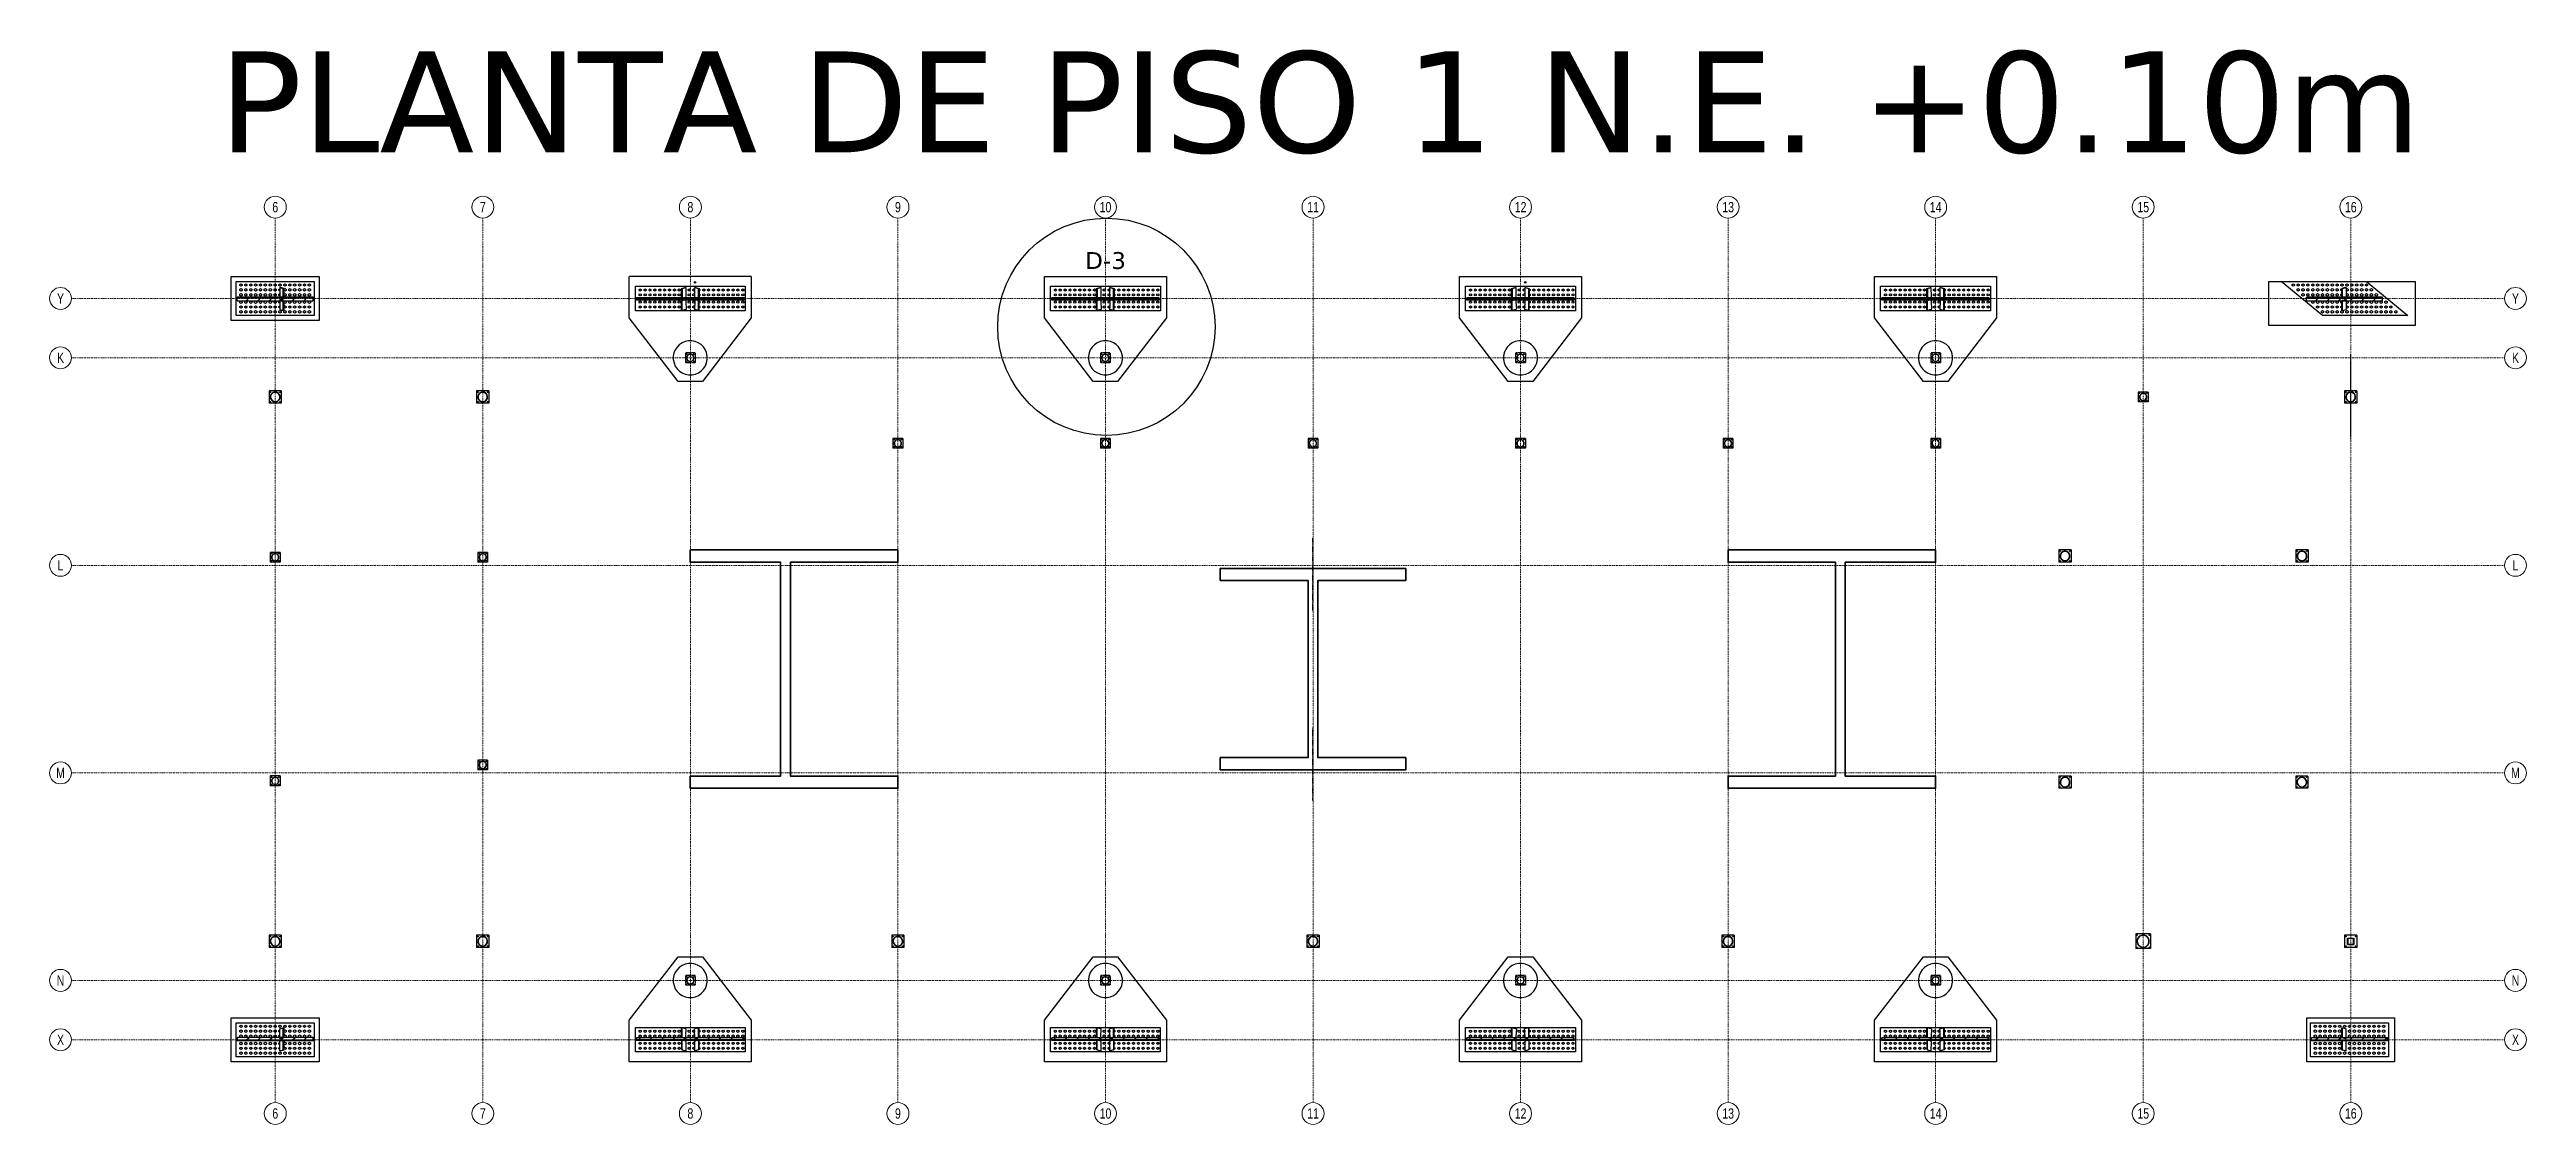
# Model space of a CAD drawing. Header units: millimetres. Extents: x 1541 to 289025, y -12015 to 47026.
# Drawn here: x 90658 to 98011, y -11969 to -8778 of the extents above; entities that cross this region are included whole.
import ezdxf
from ezdxf.enums import TextEntityAlignment as Align

# ---------------------------------------------------------------- set-up
doc = ezdxf.new("R2010")
doc.units = ezdxf.units.MM
doc.header["$LTSCALE"] = 0.1
for name, pattern in [('ACAD_ISO02W100', [15, 12, -3]), ('DASHDOTX2', [50.8, 25.4, -12.7, 0, -12.7]), ('DXK_LINE_DOT2', [3.9198, 1.9599, -1.9599]), ('DXK_LINE_DOT3', [5.9187, 2.979, -0.9799, 0.9799, -0.9799]), ('Grid Line', [3.33375, 1.905, -0.47625, 0.47625, -0.47625])]:
    doc.linetypes.add(name, pattern=pattern)
doc.layers.get('0').update_dxf_attribs({"color": 255})
for name, color, linetype in [('COTAS', 8, 'Continuous'), ('ROTÚLOS', 6, 'Continuous'), ('TEXTO GENRAL', 3, 'Continuous')]:
    doc.layers.add(name, color=color, linetype=linetype)
for name, color, linetype, lineweight in [('E_EJES', 8, 'Continuous', 9), ('E_EJES-1', 8, 'Grid Line', 9), ('E_MUROS-1', 2, 'Continuous', 35)]:
    doc.layers.add(name, color=color, linetype=linetype, lineweight=lineweight)
doc.styles.add('Swis721 LtCn BT_1', font='swisscl.ttf', dxfattribs={"height": 0.42})
doc.styles.add('TEXTO GENERAL', font='verdana.ttf', dxfattribs={"height": 0.9})

msp = doc.modelspace()

# ---------------------------------------------------------------- texts
at = {"layer": 'E_EJES', "style": 'Swis721 LtCn BT_1'}
for s, height, p in [('6', 30.4, (91328, -9245.6)), ('7', 30.4, (91944.2, -9245.6)), ('8', 30.4, (92560.4, -9245.6)), ('9', 30.4, (93176.5, -9245.6)), ('10', 30.45, (93792.7, -9245.6)), ('11', 30.45, (94408.9, -9245.6)), ('12', 30.45, (95025, -9245.6)), ('13', 30.45, (95641.2, -9245.6)), ('14', 30.45, (96257.3, -9245.6)), ('15', 30.45, (96873.5, -9245.6)), ('16', 30.45, (97489.7, -9245.6)), ('Y', 30.4, (90690.5, -9516.7)), ('Y', 30.4, (97978.6, -9516.7)), ('K', 30.4, (90690.5, -9692.9)), ('K', 30.4, (97978.6, -9692.9)), ('L', 30.4, (90690.5, -10309)), ('L', 30.4, (97978.6, -10309)), ('M', 30.4, (90690.5, -10925.2)), ('M', 30.4, (97978.6, -10925.2)), ('N', 30.4, (90690.5, -11541.3)), ('N', 30.4, (97978.6, -11541.3)), ('X', 30.4, (90690.5, -11717.5)), ('X', 30.4, (97978.6, -11717.5)), ('6', 30.4, (91328, -11936.3)), ('7', 30.4, (91944.2, -11936.3)), ('8', 30.4, (92560.4, -11936.3)), ('9', 30.4, (93176.5, -11936.3)), ('10', 30.45, (93792.7, -11936.3)), ('11', 30.45, (94408.9, -11936.3)), ('12', 30.45, (95025, -11936.3)), ('13', 30.45, (95641.2, -11936.3)), ('14', 30.45, (96257.3, -11936.3)), ('15', 30.45, (96873.5, -11936.3)), ('16', 30.45, (97489.7, -11936.3))]:
    msp.add_text(s, height=height, dxfattribs=at).set_placement(p, align=Align.MIDDLE_CENTER)
at = {"layer": 'ROTÚLOS', "style": 'TEXTO GENERAL'}
msp.add_text('D-3', height=50, dxfattribs=at).set_placement((93792.9, -9404.1), align=Align.MIDDLE_CENTER)
at = {"layer": 'TEXTO GENRAL', "color": 3, "style": 'TEXTO GENERAL'}
msp.add_text('PLANTA DE PISO 1 N.E. +0.10m', height=300, dxfattribs=at).set_placement((94429.1, -8933.2), align=Align.MIDDLE_CENTER)

# ---------------------------------------------------------------- blocks, each defined once
blk = doc.blocks.new('Grid - CNI_NOMBRE EJES-372759-_26_00m_LOC COLUMNAS Y MUROS PISO 7')
at = {"layer": 'E_EJES'}
blk.add_circle((0, 0), 0.003, dxfattribs=at)

# ---------------------------------------------------------------- hatches: boundary and pattern name
at = {"linetype": 'Continuous'}
h = msp.add_hatch(dxfattribs=at)
h.set_pattern_fill('', scale=7.611392, style=0, pattern_type=0)
h.set_pattern_definition([(45, (91215.448, -9516.22), (-17.088, 17.088), [])])
h.paths.add_polyline_path([(91440.2, -9516.2), (91215.4, -9516.2), (91215.4, -9518.3), (91215.9, -9523.5), (91440.2, -9523.5)])
h = msp.add_hatch(dxfattribs=at)
h.set_pattern_fill('', scale=7.611392, style=0, pattern_type=0)
h.set_pattern_definition([(45, (92400.665, -9517.53), (-17.088, 17.088), [])])
h.paths.add_polyline_path([(92719.6, -9517.5), (92400.7, -9517.5), (92400.7, -9518.3), (92400.8, -9522.2), (92719.4, -9522.2), (92719.6, -9518.3)])
h = msp.add_hatch(dxfattribs=at)
h.set_pattern_fill('', scale=7.611392, style=0, pattern_type=0)
h.set_pattern_definition([(45, (93632.985, -9517.53), (-17.088, 17.088), [])])
h.paths.add_polyline_path([(93951.9, -9517.5), (93633, -9517.5), (93633, -9518.3), (93633.2, -9522.2), (93951.8, -9522.2), (93951.9, -9518.3)])
h = msp.add_hatch(dxfattribs=at)
h.set_pattern_fill('', scale=7.611392, style=0, pattern_type=0)
h.set_pattern_definition([(45, (94865.306, -9517.53), (-17.088, 17.088), [])])
h.paths.add_polyline_path([(95184.3, -9517.5), (94865.3, -9517.5), (94865.3, -9518.3), (94865.5, -9522.2), (95184.1, -9522.2), (95184.3, -9518.3)])
h = msp.add_hatch(dxfattribs=at)
h.set_pattern_fill('', scale=7.611392, style=0, pattern_type=0)
h.set_pattern_definition([(45, (96097.626, -9517.53), (-17.088, 17.088), [])])
h.paths.add_polyline_path([(96416.6, -9517.5), (96097.6, -9517.5), (96097.6, -9518.3), (96097.8, -9522.2), (96416.4, -9522.2), (96416.6, -9518.3)])
h = msp.add_hatch(dxfattribs=at)
h.set_pattern_fill('', scale=7.611392, style=0, pattern_type=0)
h.set_pattern_definition([(45, (97358.693, -9516.221), (-17.088, 17.088), [])])
h.paths.add_polyline_path([(97583.4, -9516.2), (97358.7, -9516.2), (97358.7, -9523.5), (97582.9, -9523.5), (97583.4, -9518.3)])
h = msp.add_hatch(dxfattribs=at)
h.set_pattern_fill('', scale=7.611392, style=0, pattern_type=0)
h.set_pattern_definition([(45, (92570.97, -9690.706), (-17.088, 17.088), [])])
h.paths.add_polyline_path([(92571.2, -9692.9), (92571, -9690.7), (92570.3, -9688.6), (92569.3, -9686.7), (92567.9, -9685), (92566.3, -9683.7), (92564.4, -9682.6), (92562.3, -9682), (92560.1, -9681.8), (92558, -9682), (92555.9, -9682.6), (92554, -9683.7), (92552.3, -9685), (92550.9, -9686.7), (92549.9, -9688.6), (92549.3, -9690.7), (92549.1, -9692.9), (92549.3, -9695), (92549.9, -9697.1), (92550.9, -9699), (92552.3, -9700.7), (92554, -9702.1), (92555.9, -9703.1), (92558, -9703.7), (92560.1, -9703.9), (92562.3, -9703.7), (92564.4, -9703.1), (92566.3, -9702.1), (92567.9, -9700.7), (92569.3, -9699), (92570.3, -9697.1), (92571, -9695)])
h.paths.add_polyline_path([(92569.7, -9696.8), (92568.7, -9698.6), (92567.4, -9700.2), (92565.9, -9701.5), (92564.1, -9702.4), (92562.1, -9703), (92560.1, -9703.2), (92558.1, -9703), (92556.2, -9702.4), (92554.4, -9701.5), (92552.8, -9700.2), (92551.5, -9698.6), (92550.6, -9696.8), (92550, -9694.9), (92549.8, -9692.9), (92550, -9690.8), (92550.6, -9688.9), (92551.5, -9687.1), (92552.8, -9685.6), (92554.4, -9684.3), (92556.2, -9683.3), (92558.1, -9682.7), (92560.1, -9682.5), (92562.1, -9682.7), (92564.1, -9683.3), (92565.9, -9684.3), (92567.4, -9685.6), (92568.7, -9687.1), (92569.7, -9688.9), (92570.3, -9690.8), (92570.5, -9692.9), (92570.3, -9694.9)])
h = msp.add_hatch(dxfattribs=at)
h.set_pattern_fill('', scale=7.611392, style=0, pattern_type=0)
h.set_pattern_definition([(45, (93803.29, -9690.706), (-17.088, 17.088), [])])
h.paths.add_polyline_path([(93803.5, -9692.9), (93803.3, -9690.7), (93802.7, -9688.6), (93801.6, -9686.7), (93800.3, -9685), (93798.6, -9683.7), (93796.7, -9682.6), (93794.6, -9682), (93792.4, -9681.8), (93790.3, -9682), (93788.2, -9682.6), (93786.3, -9683.7), (93784.6, -9685), (93783.3, -9686.7), (93782.2, -9688.6), (93781.6, -9690.7), (93781.4, -9692.9), (93781.6, -9695), (93782.2, -9697.1), (93783.3, -9699), (93784.6, -9700.7), (93786.3, -9702.1), (93788.2, -9703.1), (93790.3, -9703.7), (93792.4, -9703.9), (93794.6, -9703.7), (93796.7, -9703.1), (93798.6, -9702.1), (93800.3, -9700.7), (93801.6, -9699), (93802.7, -9697.1), (93803.3, -9695)])
h.paths.add_polyline_path([(93802, -9696.8), (93801, -9698.6), (93799.8, -9700.2), (93798.2, -9701.5), (93796.4, -9702.4), (93794.5, -9703), (93792.4, -9703.2), (93790.4, -9703), (93788.5, -9702.4), (93786.7, -9701.5), (93785.1, -9700.2), (93783.9, -9698.6), (93782.9, -9696.8), (93782.3, -9694.9), (93782.1, -9692.9), (93782.3, -9690.8), (93782.9, -9688.9), (93783.9, -9687.1), (93785.1, -9685.6), (93786.7, -9684.3), (93788.5, -9683.3), (93790.4, -9682.7), (93792.4, -9682.5), (93794.5, -9682.7), (93796.4, -9683.3), (93798.2, -9684.3), (93799.8, -9685.6), (93801, -9687.1), (93802, -9688.9), (93802.6, -9690.8), (93802.8, -9692.9), (93802.6, -9694.9)])
h = msp.add_hatch(dxfattribs=at)
h.set_pattern_fill('', scale=7.611392, style=0, pattern_type=0)
h.set_pattern_definition([(45, (95035.61, -9690.706), (-17.088, 17.088), [])])
h.paths.add_polyline_path([(95035.8, -9692.9), (95035.6, -9690.7), (95035, -9688.6), (95034, -9686.7), (95032.6, -9685), (95030.9, -9683.7), (95029, -9682.6), (95026.9, -9682), (95024.8, -9681.8), (95022.6, -9682), (95020.5, -9682.6), (95018.6, -9683.7), (95017, -9685), (95015.6, -9686.7), (95014.6, -9688.6), (95013.9, -9690.7), (95013.7, -9692.9), (95013.9, -9695), (95014.6, -9697.1), (95015.6, -9699), (95017, -9700.7), (95018.6, -9702.1), (95020.5, -9703.1), (95022.6, -9703.7), (95024.8, -9703.9), (95026.9, -9703.7), (95029, -9703.1), (95030.9, -9702.1), (95032.6, -9700.7), (95034, -9699), (95035, -9697.1), (95035.6, -9695)])
h.paths.add_polyline_path([(95034.3, -9696.8), (95033.4, -9698.6), (95032.1, -9700.2), (95030.5, -9701.5), (95028.7, -9702.4), (95026.8, -9703), (95024.8, -9703.2), (95022.8, -9703), (95020.8, -9702.4), (95019, -9701.5), (95017.5, -9700.2), (95016.2, -9698.6), (95015.2, -9696.8), (95014.6, -9694.9), (95014.4, -9692.9), (95014.6, -9690.8), (95015.2, -9688.9), (95016.2, -9687.1), (95017.5, -9685.6), (95019, -9684.3), (95020.8, -9683.3), (95022.8, -9682.7), (95024.8, -9682.5), (95026.8, -9682.7), (95028.7, -9683.3), (95030.5, -9684.3), (95032.1, -9685.6), (95033.4, -9687.1), (95034.3, -9688.9), (95034.9, -9690.8), (95035.1, -9692.9), (95034.9, -9694.9)])
h = msp.add_hatch(dxfattribs=at)
h.set_pattern_fill('', scale=7.611392, style=0, pattern_type=0)
h.set_pattern_definition([(45, (96267.93, -9690.706), (-17.088, 17.088), [])])
h.paths.add_polyline_path([(96268.1, -9692.9), (96267.9, -9690.7), (96267.3, -9688.6), (96266.3, -9686.7), (96264.9, -9685), (96263.2, -9683.7), (96261.3, -9682.6), (96259.2, -9682), (96257.1, -9681.8), (96254.9, -9682), (96252.9, -9682.6), (96250.9, -9683.7), (96249.3, -9685), (96247.9, -9686.7), (96246.9, -9688.6), (96246.2, -9690.7), (96246, -9692.9), (96246.2, -9695), (96246.9, -9697.1), (96247.9, -9699), (96249.3, -9700.7), (96250.9, -9702.1), (96252.9, -9703.1), (96254.9, -9703.7), (96257.1, -9703.9), (96259.2, -9703.7), (96261.3, -9703.1), (96263.2, -9702.1), (96264.9, -9700.7), (96266.3, -9699), (96267.3, -9697.1), (96267.9, -9695)])
h.paths.add_polyline_path([(96266.6, -9696.8), (96265.7, -9698.6), (96264.4, -9700.2), (96262.8, -9701.5), (96261, -9702.4), (96259.1, -9703), (96257.1, -9703.2), (96255.1, -9703), (96253.1, -9702.4), (96251.3, -9701.5), (96249.8, -9700.2), (96248.5, -9698.6), (96247.5, -9696.8), (96247, -9694.9), (96246.8, -9692.9), (96247, -9690.8), (96247.5, -9688.9), (96248.5, -9687.1), (96249.8, -9685.6), (96251.3, -9684.3), (96253.1, -9683.3), (96255.1, -9682.7), (96257.1, -9682.5), (96259.1, -9682.7), (96261, -9683.3), (96262.8, -9684.3), (96264.4, -9685.6), (96265.7, -9687.1), (96266.6, -9688.9), (96267.2, -9690.8), (96267.4, -9692.9), (96267.2, -9694.9)])
h = msp.add_hatch(color=96, dxfattribs=at)
h.paths.add_polyline_path([(91342.5, -9809.1), (91342.3, -9806.5), (91341.6, -9804), (91340.6, -9801.7), (91339.1, -9799.6), (91337.3, -9797.8), (91335.2, -9796.3), (91332.8, -9795.2), (91330.4, -9794.6), (91327.8, -9794.3), (91325.3, -9794.6), (91322.8, -9795.2), (91320.4, -9796.3), (91318.3, -9797.8), (91316.5, -9799.6), (91315.1, -9801.7), (91314, -9804), (91313.3, -9806.5), (91313.1, -9809.1), (91313.3, -9811.6), (91314, -9814.1), (91315.1, -9816.4), (91316.5, -9818.5), (91318.3, -9820.3), (91320.4, -9821.8), (91322.8, -9822.9), (91325.3, -9823.5), (91327.8, -9823.8), (91330.4, -9823.5), (91332.8, -9822.9), (91335.2, -9821.8), (91337.3, -9820.3), (91339.1, -9818.5), (91340.6, -9816.4), (91341.6, -9814.1), (91342.3, -9811.6)])
h.paths.add_polyline_path([(91340.8, -9813.8), (91339.8, -9816), (91338.4, -9818), (91336.7, -9819.7), (91334.7, -9821), (91332.5, -9822.1), (91330.2, -9822.7), (91327.8, -9822.9), (91325.4, -9822.7), (91323.1, -9822.1), (91320.9, -9821), (91318.9, -9819.7), (91317.2, -9818), (91315.8, -9816), (91314.8, -9813.8), (91314.2, -9811.5), (91314, -9809.1), (91314.2, -9806.7), (91314.8, -9804.3), (91315.8, -9802.1), (91317.2, -9800.2), (91318.9, -9798.5), (91320.9, -9797.1), (91323.1, -9796), (91325.4, -9795.4), (91327.8, -9795.2), (91330.2, -9795.4), (91332.5, -9796), (91334.7, -9797.1), (91336.7, -9798.5), (91338.4, -9800.2), (91339.8, -9802.1), (91340.8, -9804.3), (91341.4, -9806.7), (91341.7, -9809.1), (91341.4, -9811.5)])
h = msp.add_hatch(color=96, dxfattribs=at)
h.paths.add_polyline_path([(91958.7, -9809.1), (91958.5, -9806.5), (91957.8, -9804), (91956.7, -9801.7), (91955.2, -9799.6), (91953.4, -9797.8), (91951.3, -9796.3), (91949, -9795.2), (91946.5, -9794.6), (91944, -9794.3), (91941.4, -9794.6), (91938.9, -9795.2), (91936.6, -9796.3), (91934.5, -9797.8), (91932.7, -9799.6), (91931.2, -9801.7), (91930.1, -9804), (91929.5, -9806.5), (91929.3, -9809.1), (91929.5, -9811.6), (91930.1, -9814.1), (91931.2, -9816.4), (91932.7, -9818.5), (91934.5, -9820.3), (91936.6, -9821.8), (91938.9, -9822.9), (91941.4, -9823.5), (91944, -9823.8), (91946.5, -9823.5), (91949, -9822.9), (91951.3, -9821.8), (91953.4, -9820.3), (91955.2, -9818.5), (91956.7, -9816.4), (91957.8, -9814.1), (91958.5, -9811.6)])
h.paths.add_polyline_path([(91957, -9813.8), (91956, -9816), (91954.6, -9818), (91952.9, -9819.7), (91950.9, -9821), (91948.7, -9822.1), (91946.4, -9822.7), (91944, -9822.9), (91941.6, -9822.7), (91939.2, -9822.1), (91937, -9821), (91935.1, -9819.7), (91933.4, -9818), (91932, -9816), (91931, -9813.8), (91930.3, -9811.5), (91930.1, -9809.1), (91930.3, -9806.7), (91931, -9804.3), (91932, -9802.1), (91933.4, -9800.2), (91935.1, -9798.5), (91937, -9797.1), (91939.2, -9796), (91941.6, -9795.4), (91944, -9795.2), (91946.4, -9795.4), (91948.7, -9796), (91950.9, -9797.1), (91952.9, -9798.5), (91954.6, -9800.2), (91956, -9802.1), (91957, -9804.3), (91957.6, -9806.7), (91957.8, -9809.1), (91957.6, -9811.5)])
h = msp.add_hatch(color=96, dxfattribs=at)
h.paths.add_polyline_path([(96884.3, -9809.1), (96884.1, -9806.9), (96883.5, -9804.8), (96882.4, -9802.9), (96881.1, -9801.3), (96879.4, -9799.9), (96877.5, -9798.9), (96875.4, -9798.2), (96873.2, -9798), (96871.1, -9798.2), (96869, -9798.9), (96867.1, -9799.9), (96865.4, -9801.3), (96864.1, -9802.9), (96863, -9804.8), (96862.4, -9806.9), (96862.2, -9809.1), (96862.4, -9811.2), (96863, -9813.3), (96864.1, -9815.2), (96865.4, -9816.9), (96867.1, -9818.3), (96869, -9819.3), (96871.1, -9819.9), (96873.2, -9820.1), (96875.4, -9819.9), (96877.5, -9819.3), (96879.4, -9818.3), (96881.1, -9816.9), (96882.4, -9815.2), (96883.5, -9813.3), (96884.1, -9811.2)])
h.paths.add_polyline_path([(96882.8, -9813), (96881.8, -9814.8), (96880.6, -9816.4), (96879, -9817.7), (96877.2, -9818.6), (96875.3, -9819.2), (96873.2, -9819.4), (96871.2, -9819.2), (96869.3, -9818.6), (96867.5, -9817.7), (96865.9, -9816.4), (96864.7, -9814.8), (96863.7, -9813), (96863.1, -9811.1), (96862.9, -9809.1), (96863.1, -9807.1), (96863.7, -9805.1), (96864.7, -9803.3), (96865.9, -9801.8), (96867.5, -9800.5), (96869.3, -9799.5), (96871.2, -9798.9), (96873.2, -9798.7), (96875.3, -9798.9), (96877.2, -9799.5), (96879, -9800.5), (96880.6, -9801.8), (96881.8, -9803.3), (96882.8, -9805.1), (96883.4, -9807.1), (96883.6, -9809.1), (96883.4, -9811.1)])
h = msp.add_hatch(color=96, dxfattribs=at)
h.paths.add_polyline_path([(97504.1, -9809.1), (97503.9, -9806.5), (97503.2, -9804), (97502.2, -9801.7), (97500.7, -9799.6), (97498.9, -9797.8), (97496.8, -9796.3), (97494.4, -9795.2), (97492, -9794.6), (97489.4, -9794.3), (97486.9, -9794.6), (97484.4, -9795.2), (97482.1, -9796.3), (97480, -9797.8), (97478.1, -9799.6), (97476.7, -9801.7), (97475.6, -9804), (97474.9, -9806.5), (97474.7, -9809.1), (97474.9, -9811.6), (97475.6, -9814.1), (97476.7, -9816.4), (97478.1, -9818.5), (97480, -9820.3), (97482.1, -9821.8), (97484.4, -9822.9), (97486.9, -9823.5), (97489.4, -9823.8), (97492, -9823.5), (97494.4, -9822.9), (97496.8, -9821.8), (97498.9, -9820.3), (97500.7, -9818.5), (97502.2, -9816.4), (97503.2, -9814.1), (97503.9, -9811.6)])
h.paths.add_polyline_path([(97502.4, -9813.8), (97501.4, -9816), (97500, -9818), (97498.3, -9819.7), (97496.3, -9821), (97494.1, -9822.1), (97491.8, -9822.7), (97489.4, -9822.9), (97487, -9822.7), (97484.7, -9822.1), (97482.5, -9821), (97480.5, -9819.7), (97478.8, -9818), (97477.4, -9816), (97476.4, -9813.8), (97475.8, -9811.5), (97475.6, -9809.1), (97475.8, -9806.7), (97476.4, -9804.3), (97477.4, -9802.1), (97478.8, -9800.2), (97480.5, -9798.5), (97482.5, -9797.1), (97484.7, -9796), (97487, -9795.4), (97489.4, -9795.2), (97491.8, -9795.4), (97494.1, -9796), (97496.3, -9797.1), (97498.3, -9798.5), (97500, -9800.2), (97501.4, -9802.1), (97502.4, -9804.3), (97503, -9806.7), (97503.3, -9809.1), (97503, -9811.5)])
h = msp.add_hatch(color=96, dxfattribs=at)
h.paths.add_polyline_path([(93187.3, -9946.6), (93187.1, -9944.4), (93186.5, -9942.4), (93185.5, -9940.4), (93184.1, -9938.8), (93182.4, -9937.4), (93180.5, -9936.4), (93178.4, -9935.7), (93176.3, -9935.5), (93174.1, -9935.7), (93172.1, -9936.4), (93170.1, -9937.4), (93168.5, -9938.8), (93167.1, -9940.4), (93166.1, -9942.4), (93165.4, -9944.4), (93165.2, -9946.6), (93165.4, -9948.7), (93166.1, -9950.8), (93167.1, -9952.7), (93168.5, -9954.4), (93170.1, -9955.8), (93172.1, -9956.8), (93174.1, -9957.4), (93176.3, -9957.6), (93178.4, -9957.4), (93180.5, -9956.8), (93182.4, -9955.8), (93184.1, -9954.4), (93185.5, -9952.7), (93186.5, -9950.8), (93187.1, -9948.7)])
h.paths.add_polyline_path([(93185.8, -9950.5), (93184.9, -9952.3), (93183.6, -9953.9), (93182, -9955.2), (93180.2, -9956.1), (93178.3, -9956.7), (93176.3, -9956.9), (93174.3, -9956.7), (93172.3, -9956.1), (93170.5, -9955.2), (93169, -9953.9), (93167.7, -9952.3), (93166.7, -9950.5), (93166.2, -9948.6), (93166, -9946.6), (93166.2, -9944.6), (93166.7, -9942.6), (93167.7, -9940.8), (93169, -9939.3), (93170.5, -9938), (93172.3, -9937), (93174.3, -9936.5), (93176.3, -9936.3), (93178.3, -9936.5), (93180.2, -9937), (93182, -9938), (93183.6, -9939.3), (93184.9, -9940.8), (93185.8, -9942.6), (93186.4, -9944.6), (93186.6, -9946.6), (93186.4, -9948.6)])
h = msp.add_hatch(color=96, dxfattribs=at)
h.paths.add_polyline_path([(93803.5, -9946.6), (93803.3, -9944.4), (93802.7, -9942.4), (93801.6, -9940.4), (93800.3, -9938.8), (93798.6, -9937.4), (93796.7, -9936.4), (93794.6, -9935.7), (93792.4, -9935.5), (93790.3, -9935.7), (93788.2, -9936.4), (93786.3, -9937.4), (93784.6, -9938.8), (93783.3, -9940.4), (93782.2, -9942.4), (93781.6, -9944.4), (93781.4, -9946.6), (93781.6, -9948.7), (93782.2, -9950.8), (93783.3, -9952.7), (93784.6, -9954.4), (93786.3, -9955.8), (93788.2, -9956.8), (93790.3, -9957.4), (93792.4, -9957.6), (93794.6, -9957.4), (93796.7, -9956.8), (93798.6, -9955.8), (93800.3, -9954.4), (93801.6, -9952.7), (93802.7, -9950.8), (93803.3, -9948.7)])
h.paths.add_polyline_path([(93802, -9950.5), (93801, -9952.3), (93799.8, -9953.9), (93798.2, -9955.2), (93796.4, -9956.1), (93794.5, -9956.7), (93792.4, -9956.9), (93790.4, -9956.7), (93788.5, -9956.1), (93786.7, -9955.2), (93785.1, -9953.9), (93783.9, -9952.3), (93782.9, -9950.5), (93782.3, -9948.6), (93782.1, -9946.6), (93782.3, -9944.6), (93782.9, -9942.6), (93783.9, -9940.8), (93785.1, -9939.3), (93786.7, -9938), (93788.5, -9937), (93790.4, -9936.5), (93792.4, -9936.3), (93794.5, -9936.5), (93796.4, -9937), (93798.2, -9938), (93799.8, -9939.3), (93801, -9940.8), (93802, -9942.6), (93802.6, -9944.6), (93802.8, -9946.6), (93802.6, -9948.6)])
h = msp.add_hatch(color=96, dxfattribs=at)
h.paths.add_polyline_path([(94419.7, -9946.6), (94419.5, -9944.4), (94418.8, -9942.4), (94417.8, -9940.4), (94416.4, -9938.8), (94414.7, -9937.4), (94412.8, -9936.4), (94410.8, -9935.7), (94408.6, -9935.5), (94406.5, -9935.7), (94404.4, -9936.4), (94402.5, -9937.4), (94400.8, -9938.8), (94399.4, -9940.4), (94398.4, -9942.4), (94397.8, -9944.4), (94397.6, -9946.6), (94397.8, -9948.7), (94398.4, -9950.8), (94399.4, -9952.7), (94400.8, -9954.4), (94402.5, -9955.8), (94404.4, -9956.8), (94406.5, -9957.4), (94408.6, -9957.6), (94410.8, -9957.4), (94412.8, -9956.8), (94414.7, -9955.8), (94416.4, -9954.4), (94417.8, -9952.7), (94418.8, -9950.8), (94419.5, -9948.7)])
h.paths.add_polyline_path([(94418.2, -9950.5), (94417.2, -9952.3), (94415.9, -9953.9), (94414.3, -9955.2), (94412.6, -9956.1), (94410.6, -9956.7), (94408.6, -9956.9), (94406.6, -9956.7), (94404.7, -9956.1), (94402.9, -9955.2), (94401.3, -9953.9), (94400, -9952.3), (94399.1, -9950.5), (94398.5, -9948.6), (94398.3, -9946.6), (94398.5, -9944.6), (94399.1, -9942.6), (94400, -9940.8), (94401.3, -9939.3), (94402.9, -9938), (94404.7, -9937), (94406.6, -9936.5), (94408.6, -9936.3), (94410.6, -9936.5), (94412.6, -9937), (94414.3, -9938), (94415.9, -9939.3), (94417.2, -9940.8), (94418.2, -9942.6), (94418.7, -9944.6), (94418.9, -9946.6), (94418.7, -9948.6)])
h = msp.add_hatch(color=96, dxfattribs=at)
h.paths.add_polyline_path([(95035.8, -9946.6), (95035.6, -9944.4), (95035, -9942.3), (95034, -9940.4), (95032.6, -9938.8), (95030.9, -9937.4), (95029, -9936.4), (95026.9, -9935.7), (95024.8, -9935.5), (95022.6, -9935.7), (95020.5, -9936.4), (95018.6, -9937.4), (95016.9, -9938.8), (95015.6, -9940.4), (95014.5, -9942.3), (95013.9, -9944.4), (95013.7, -9946.6), (95013.9, -9948.7), (95014.5, -9950.8), (95015.6, -9952.7), (95016.9, -9954.4), (95018.6, -9955.8), (95020.5, -9956.8), (95022.6, -9957.4), (95024.8, -9957.6), (95026.9, -9957.4), (95029, -9956.8), (95030.9, -9955.8), (95032.6, -9954.4), (95034, -9952.7), (95035, -9950.8), (95035.6, -9948.7)])
h.paths.add_polyline_path([(95034.3, -9950.5), (95033.3, -9952.3), (95032.1, -9953.9), (95030.5, -9955.2), (95028.7, -9956.1), (95026.8, -9956.7), (95024.8, -9956.9), (95022.7, -9956.7), (95020.8, -9956.1), (95019, -9955.2), (95017.5, -9953.9), (95016.2, -9952.3), (95015.2, -9950.5), (95014.6, -9948.6), (95014.4, -9946.6), (95014.6, -9944.6), (95015.2, -9942.6), (95016.2, -9940.8), (95017.5, -9939.3), (95019, -9938), (95020.8, -9937), (95022.7, -9936.4), (95024.8, -9936.2), (95026.8, -9936.4), (95028.7, -9937), (95030.5, -9938), (95032.1, -9939.3), (95033.3, -9940.8), (95034.3, -9942.6), (95034.9, -9944.6), (95035.1, -9946.6), (95034.9, -9948.6)])
h = msp.add_hatch(color=96, dxfattribs=at)
h.paths.add_polyline_path([(95652, -9946.6), (95651.8, -9944.4), (95651.1, -9942.4), (95650.1, -9940.4), (95648.7, -9938.8), (95647.1, -9937.4), (95645.2, -9936.4), (95643.1, -9935.7), (95640.9, -9935.5), (95638.8, -9935.7), (95636.7, -9936.4), (95634.8, -9937.4), (95633.1, -9938.8), (95631.7, -9940.4), (95630.7, -9942.4), (95630.1, -9944.4), (95629.9, -9946.6), (95630.1, -9948.7), (95630.7, -9950.8), (95631.7, -9952.7), (95633.1, -9954.4), (95634.8, -9955.8), (95636.7, -9956.8), (95638.8, -9957.4), (95640.9, -9957.6), (95643.1, -9957.4), (95645.2, -9956.8), (95647.1, -9955.8), (95648.7, -9954.4), (95650.1, -9952.7), (95651.1, -9950.8), (95651.8, -9948.7)])
h.paths.add_polyline_path([(95650.5, -9950.5), (95649.5, -9952.3), (95648.2, -9953.9), (95646.7, -9955.2), (95644.9, -9956.1), (95642.9, -9956.7), (95640.9, -9956.9), (95638.9, -9956.7), (95637, -9956.1), (95635.2, -9955.2), (95633.6, -9953.9), (95632.3, -9952.3), (95631.4, -9950.5), (95630.8, -9948.6), (95630.6, -9946.6), (95630.8, -9944.6), (95631.4, -9942.6), (95632.3, -9940.8), (95633.6, -9939.3), (95635.2, -9938), (95637, -9937), (95638.9, -9936.5), (95640.9, -9936.3), (95642.9, -9936.5), (95644.9, -9937), (95646.7, -9938), (95648.2, -9939.3), (95649.5, -9940.8), (95650.5, -9942.6), (95651.1, -9944.6), (95651.3, -9946.6), (95651.1, -9948.6)])
h = msp.add_hatch(color=96, dxfattribs=at)
h.paths.add_polyline_path([(96268.1, -9946.6), (96267.9, -9944.4), (96267.3, -9942.4), (96266.3, -9940.4), (96264.9, -9938.8), (96263.2, -9937.4), (96261.3, -9936.4), (96259.2, -9935.7), (96257.1, -9935.5), (96254.9, -9935.7), (96252.9, -9936.4), (96250.9, -9937.4), (96249.3, -9938.8), (96247.9, -9940.4), (96246.9, -9942.4), (96246.2, -9944.4), (96246, -9946.6), (96246.2, -9948.7), (96246.9, -9950.8), (96247.9, -9952.7), (96249.3, -9954.4), (96250.9, -9955.8), (96252.9, -9956.8), (96254.9, -9957.4), (96257.1, -9957.6), (96259.2, -9957.4), (96261.3, -9956.8), (96263.2, -9955.8), (96264.9, -9954.4), (96266.3, -9952.7), (96267.3, -9950.8), (96267.9, -9948.7)])
h.paths.add_polyline_path([(96266.6, -9950.5), (96265.7, -9952.3), (96264.4, -9953.9), (96262.8, -9955.2), (96261, -9956.1), (96259.1, -9956.7), (96257.1, -9956.9), (96255.1, -9956.7), (96253.1, -9956.1), (96251.3, -9955.2), (96249.8, -9953.9), (96248.5, -9952.3), (96247.5, -9950.5), (96247, -9948.6), (96246.8, -9946.6), (96247, -9944.6), (96247.5, -9942.6), (96248.5, -9940.8), (96249.8, -9939.3), (96251.3, -9938), (96253.1, -9937), (96255.1, -9936.5), (96257.1, -9936.3), (96259.1, -9936.5), (96261, -9937), (96262.8, -9938), (96264.4, -9939.3), (96265.7, -9940.8), (96266.6, -9942.6), (96267.2, -9944.6), (96267.4, -9946.6), (96267.2, -9948.6)])
h = msp.add_hatch(color=96, dxfattribs=at)
h.paths.add_polyline_path([(91338.9, -10285.1), (91338.6, -10282.9), (91338, -10280.9), (91337, -10279), (91335.6, -10277.3), (91333.9, -10275.9), (91332, -10274.9), (91330, -10274.3), (91327.8, -10274), (91325.6, -10274.3), (91323.6, -10274.9), (91321.7, -10275.9), (91320, -10277.3), (91318.6, -10279), (91317.6, -10280.9), (91317, -10282.9), (91316.8, -10285.1), (91317, -10287.3), (91317.6, -10289.3), (91318.6, -10291.2), (91320, -10292.9), (91321.7, -10294.3), (91323.6, -10295.3), (91325.6, -10295.9), (91327.8, -10296.2), (91330, -10295.9), (91332, -10295.3), (91333.9, -10294.3), (91335.6, -10292.9), (91337, -10291.2), (91338, -10289.3), (91338.6, -10287.3)])
h.paths.add_polyline_path([(91337.3, -10289.1), (91336.4, -10290.8), (91335.1, -10292.4), (91333.5, -10293.7), (91331.8, -10294.6), (91329.8, -10295.2), (91327.8, -10295.4), (91325.8, -10295.2), (91323.9, -10294.6), (91322.1, -10293.7), (91320.5, -10292.4), (91319.2, -10290.8), (91318.3, -10289.1), (91317.7, -10287.1), (91317.5, -10285.1), (91317.7, -10283.1), (91318.3, -10281.1), (91319.2, -10279.4), (91320.5, -10277.8), (91322.1, -10276.5), (91323.9, -10275.6), (91325.8, -10275), (91327.8, -10274.8), (91329.8, -10275), (91331.8, -10275.6), (91333.5, -10276.5), (91335.1, -10277.8), (91336.4, -10279.4), (91337.3, -10281.1), (91337.9, -10283.1), (91338.1, -10285.1), (91337.9, -10287.1)])
h = msp.add_hatch(color=96, dxfattribs=at)
h.paths.add_polyline_path([(91955, -10285.1), (91954.8, -10282.9), (91954.2, -10280.9), (91953.2, -10279), (91951.8, -10277.3), (91950.1, -10275.9), (91948.2, -10274.9), (91946.1, -10274.3), (91944, -10274), (91941.8, -10274.3), (91939.7, -10274.9), (91937.8, -10275.9), (91936.2, -10277.3), (91934.8, -10279), (91933.8, -10280.9), (91933.1, -10282.9), (91932.9, -10285.1), (91933.1, -10287.3), (91933.8, -10289.3), (91934.8, -10291.2), (91936.2, -10292.9), (91937.8, -10294.3), (91939.7, -10295.3), (91941.8, -10295.9), (91944, -10296.2), (91946.1, -10295.9), (91948.2, -10295.3), (91950.1, -10294.3), (91951.8, -10292.9), (91953.2, -10291.2), (91954.2, -10289.3), (91954.8, -10287.3)])
h.paths.add_polyline_path([(91953.5, -10289.1), (91952.6, -10290.8), (91951.3, -10292.4), (91949.7, -10293.7), (91947.9, -10294.6), (91946, -10295.2), (91944, -10295.4), (91942, -10295.2), (91940, -10294.6), (91938.2, -10293.7), (91936.7, -10292.4), (91935.4, -10290.8), (91934.4, -10289.1), (91933.8, -10287.1), (91933.6, -10285.1), (91933.8, -10283.1), (91934.4, -10281.1), (91935.4, -10279.4), (91936.7, -10277.8), (91938.2, -10276.5), (91940, -10275.6), (91942, -10275), (91944, -10274.8), (91946, -10275), (91947.9, -10275.6), (91949.7, -10276.5), (91951.3, -10277.8), (91952.6, -10279.4), (91953.5, -10281.1), (91954.1, -10283.1), (91954.3, -10285.1), (91954.1, -10287.1)])
h = msp.add_hatch(dxfattribs=at)
h.set_pattern_fill('', scale=7.611392, style=0, pattern_type=0)
h.set_pattern_definition([(45, (96655.772, -10278.892), (-17.088, 17.088), [])])
h.paths.add_polyline_path([(96656, -10281.4), (96655.8, -10278.9), (96655.1, -10276.4), (96654, -10274.1), (96652.6, -10272), (96650.7, -10270.2), (96648.6, -10268.7), (96646.3, -10267.6), (96643.8, -10267), (96641.3, -10266.7), (96638.7, -10267), (96636.2, -10267.6), (96633.9, -10268.7), (96631.8, -10270.2), (96630, -10272), (96628.5, -10274.1), (96627.5, -10276.4), (96626.8, -10278.9), (96626.6, -10281.4), (96626.8, -10284), (96627.5, -10286.5), (96628.5, -10288.8), (96630, -10290.9), (96631.8, -10292.7), (96633.9, -10294.2), (96636.2, -10295.3), (96638.7, -10295.9), (96641.3, -10296.2), (96643.8, -10295.9), (96646.3, -10295.3), (96648.6, -10294.2), (96650.7, -10292.7), (96652.6, -10290.9), (96654, -10288.8), (96655.1, -10286.5), (96655.8, -10284)])
h.paths.add_polyline_path([(96654.3, -10286.2), (96653.3, -10288.4), (96651.9, -10290.3), (96650.2, -10292.1), (96648.2, -10293.4), (96646, -10294.5), (96643.7, -10295.1), (96641.3, -10295.3), (96638.9, -10295.1), (96636.5, -10294.5), (96634.4, -10293.4), (96632.4, -10292.1), (96630.7, -10290.3), (96629.3, -10288.4), (96628.3, -10286.2), (96627.6, -10283.9), (96627.4, -10281.4), (96627.6, -10279), (96628.3, -10276.7), (96629.3, -10274.5), (96630.7, -10272.5), (96632.4, -10270.8), (96634.4, -10269.5), (96636.5, -10268.4), (96638.9, -10267.8), (96641.3, -10267.6), (96643.7, -10267.8), (96646, -10268.4), (96648.2, -10269.5), (96650.2, -10270.8), (96651.9, -10272.5), (96653.3, -10274.5), (96654.3, -10276.7), (96654.9, -10279), (96655.1, -10281.4), (96654.9, -10283.9)])
h = msp.add_hatch(dxfattribs=at)
h.set_pattern_fill('', scale=7.611392, style=0, pattern_type=0)
h.set_pattern_definition([(45, (97359.212, -10278.892), (-17.088, 17.088), [])])
h.paths.add_polyline_path([(97359.4, -10281.4), (97359.2, -10278.9), (97358.5, -10276.4), (97357.5, -10274.1), (97356, -10272), (97354.2, -10270.2), (97352.1, -10268.7), (97349.8, -10267.6), (97347.3, -10267), (97344.7, -10266.7), (97342.2, -10267), (97339.7, -10267.6), (97337.4, -10268.7), (97335.3, -10270.2), (97333.4, -10272), (97332, -10274.1), (97330.9, -10276.4), (97330.2, -10278.9), (97330, -10281.4), (97330.2, -10284), (97330.9, -10286.5), (97332, -10288.8), (97333.4, -10290.9), (97335.3, -10292.7), (97337.4, -10294.2), (97339.7, -10295.3), (97342.2, -10295.9), (97344.7, -10296.2), (97347.3, -10295.9), (97349.8, -10295.3), (97352.1, -10294.2), (97354.2, -10292.7), (97356, -10290.9), (97357.5, -10288.8), (97358.5, -10286.5), (97359.2, -10284)])
h.paths.add_polyline_path([(97357.7, -10286.2), (97356.7, -10288.4), (97355.3, -10290.3), (97353.6, -10292.1), (97351.6, -10293.4), (97349.5, -10294.5), (97347.1, -10295.1), (97344.7, -10295.3), (97342.3, -10295.1), (97340, -10294.5), (97337.8, -10293.4), (97335.8, -10292.1), (97334.1, -10290.3), (97332.7, -10288.4), (97331.7, -10286.2), (97331.1, -10283.9), (97330.9, -10281.4), (97331.1, -10279), (97331.7, -10276.7), (97332.7, -10274.5), (97334.1, -10272.5), (97335.8, -10270.8), (97337.8, -10269.5), (97340, -10268.4), (97342.3, -10267.8), (97344.7, -10267.6), (97347.1, -10267.8), (97349.5, -10268.4), (97351.6, -10269.5), (97353.6, -10270.8), (97355.3, -10272.5), (97356.7, -10274.5), (97357.7, -10276.7), (97358.4, -10279), (97358.6, -10281.4), (97358.4, -10283.9)])
h = msp.add_hatch(color=96, dxfattribs=at)
h.paths.add_polyline_path([(91338.9, -10948.9), (91338.6, -10946.7), (91338, -10944.7), (91337, -10942.8), (91335.6, -10941.1), (91333.9, -10939.7), (91332, -10938.7), (91330, -10938.1), (91327.8, -10937.8), (91325.6, -10938.1), (91323.6, -10938.7), (91321.7, -10939.7), (91320, -10941.1), (91318.6, -10942.8), (91317.6, -10944.7), (91317, -10946.7), (91316.8, -10948.9), (91317, -10951.1), (91317.6, -10953.1), (91318.6, -10955), (91320, -10956.7), (91321.7, -10958.1), (91323.6, -10959.1), (91325.6, -10959.7), (91327.8, -10959.9), (91330, -10959.7), (91332, -10959.1), (91333.9, -10958.1), (91335.6, -10956.7), (91337, -10955), (91338, -10953.1), (91338.6, -10951.1)])
h.paths.add_polyline_path([(91337.3, -10952.8), (91336.4, -10954.6), (91335.1, -10956.2), (91333.5, -10957.5), (91331.8, -10958.4), (91329.8, -10959), (91327.8, -10959.2), (91325.8, -10959), (91323.9, -10958.4), (91322.1, -10957.5), (91320.5, -10956.2), (91319.2, -10954.6), (91318.3, -10952.8), (91317.7, -10950.9), (91317.5, -10948.9), (91317.7, -10946.9), (91318.3, -10944.9), (91319.2, -10943.2), (91320.5, -10941.6), (91322.1, -10940.3), (91323.9, -10939.4), (91325.8, -10938.8), (91327.8, -10938.6), (91329.8, -10938.8), (91331.8, -10939.4), (91333.5, -10940.3), (91335.1, -10941.6), (91336.4, -10943.2), (91337.3, -10944.9), (91337.9, -10946.9), (91338.1, -10948.9), (91337.9, -10950.9)])
h = msp.add_hatch(color=96, dxfattribs=at)
h.paths.add_polyline_path([(91955, -10901.8), (91954.8, -10899.6), (91954.2, -10897.6), (91953.2, -10895.7), (91951.8, -10894), (91950.1, -10892.6), (91948.2, -10891.6), (91946.1, -10891), (91944, -10890.7), (91941.8, -10891), (91939.7, -10891.6), (91937.8, -10892.6), (91936.2, -10894), (91934.8, -10895.7), (91933.8, -10897.6), (91933.1, -10899.6), (91932.9, -10901.8), (91933.1, -10904), (91933.8, -10906), (91934.8, -10907.9), (91936.2, -10909.6), (91937.8, -10911), (91939.7, -10912), (91941.8, -10912.6), (91944, -10912.9), (91946.1, -10912.6), (91948.2, -10912), (91950.1, -10911), (91951.8, -10909.6), (91953.2, -10907.9), (91954.2, -10906), (91954.8, -10904)])
h.paths.add_polyline_path([(91953.5, -10905.8), (91952.6, -10907.5), (91951.3, -10909.1), (91949.7, -10910.4), (91947.9, -10911.3), (91946, -10911.9), (91944, -10912.1), (91942, -10911.9), (91940, -10911.3), (91938.2, -10910.4), (91936.7, -10909.1), (91935.4, -10907.5), (91934.4, -10905.8), (91933.8, -10903.8), (91933.6, -10901.8), (91933.8, -10899.8), (91934.4, -10897.9), (91935.4, -10896.1), (91936.7, -10894.5), (91938.2, -10893.2), (91940, -10892.3), (91942, -10891.7), (91944, -10891.5), (91946, -10891.7), (91947.9, -10892.3), (91949.7, -10893.2), (91951.3, -10894.5), (91952.6, -10896.1), (91953.5, -10897.9), (91954.1, -10899.8), (91954.3, -10901.8), (91954.1, -10903.8)])
h = msp.add_hatch(color=96, dxfattribs=at)
h.paths.add_polyline_path([(96656, -10952.7), (96655.8, -10950.1), (96655.1, -10947.7), (96654, -10945.3), (96652.6, -10943.2), (96650.7, -10941.4), (96648.6, -10940), (96646.3, -10938.9), (96643.8, -10938.2), (96641.3, -10938), (96638.7, -10938.2), (96636.2, -10938.9), (96633.9, -10940), (96631.8, -10941.4), (96630, -10943.2), (96628.5, -10945.3), (96627.5, -10947.7), (96626.8, -10950.1), (96626.6, -10952.7), (96626.8, -10955.3), (96627.5, -10957.7), (96628.5, -10960.1), (96630, -10962.2), (96631.8, -10964), (96633.9, -10965.4), (96636.2, -10966.5), (96638.7, -10967.2), (96641.3, -10967.4), (96643.8, -10967.2), (96646.3, -10966.5), (96648.6, -10965.4), (96650.7, -10964), (96652.6, -10962.2), (96654, -10960.1), (96655.1, -10957.7), (96655.8, -10955.3)])
h.paths.add_polyline_path([(96654.3, -10957.4), (96653.3, -10959.6), (96651.9, -10961.6), (96650.2, -10963.3), (96648.2, -10964.7), (96646, -10965.7), (96643.7, -10966.3), (96641.3, -10966.5), (96638.9, -10966.3), (96636.5, -10965.7), (96634.4, -10964.7), (96632.4, -10963.3), (96630.7, -10961.6), (96629.3, -10959.6), (96628.3, -10957.4), (96627.6, -10955.1), (96627.4, -10952.7), (96627.6, -10950.3), (96628.3, -10948), (96629.3, -10945.8), (96630.7, -10943.8), (96632.4, -10942.1), (96634.4, -10940.7), (96636.5, -10939.7), (96638.9, -10939.1), (96641.3, -10938.9), (96643.7, -10939.1), (96646, -10939.7), (96648.2, -10940.7), (96650.2, -10942.1), (96651.9, -10943.8), (96653.3, -10945.8), (96654.3, -10948), (96654.9, -10950.3), (96655.1, -10952.7), (96654.9, -10955.1)])
h = msp.add_hatch(color=96, dxfattribs=at)
h.paths.add_polyline_path([(97359.1, -10952.7), (97358.9, -10950.1), (97358.3, -10947.7), (97357.2, -10945.3), (97355.7, -10943.2), (97353.9, -10941.4), (97351.8, -10940), (97349.5, -10938.9), (97347, -10938.2), (97344.4, -10938), (97341.9, -10938.2), (97339.4, -10938.9), (97337.1, -10940), (97335, -10941.4), (97333.2, -10943.2), (97331.7, -10945.3), (97330.6, -10947.7), (97329.9, -10950.1), (97329.7, -10952.7), (97329.9, -10955.3), (97330.6, -10957.7), (97331.7, -10960.1), (97333.2, -10962.2), (97335, -10964), (97337.1, -10965.4), (97339.4, -10966.5), (97341.9, -10967.2), (97344.4, -10967.4), (97347, -10967.2), (97349.5, -10966.5), (97351.8, -10965.4), (97353.9, -10964), (97355.7, -10962.2), (97357.2, -10960.1), (97358.3, -10957.7), (97358.9, -10955.3)])
h.paths.add_polyline_path([(97357.4, -10957.4), (97356.4, -10959.6), (97355, -10961.6), (97353.3, -10963.3), (97351.4, -10964.7), (97349.2, -10965.7), (97346.8, -10966.3), (97344.4, -10966.5), (97342, -10966.3), (97339.7, -10965.7), (97337.5, -10964.7), (97335.5, -10963.3), (97333.8, -10961.6), (97332.4, -10959.6), (97331.4, -10957.4), (97330.8, -10955.1), (97330.6, -10952.7), (97330.8, -10950.3), (97331.4, -10948), (97332.4, -10945.8), (97333.8, -10943.8), (97335.5, -10942.1), (97337.5, -10940.7), (97339.7, -10939.7), (97342, -10939.1), (97344.4, -10938.9), (97346.8, -10939.1), (97349.2, -10939.7), (97351.4, -10940.7), (97353.3, -10942.1), (97355, -10943.8), (97356.4, -10945.8), (97357.4, -10948), (97358.1, -10950.3), (97358.3, -10952.7), (97358.1, -10955.1)])
h = msp.add_hatch(color=96, dxfattribs=at)
h.paths.add_polyline_path([(91342.5, -11425.1), (91342.3, -11422.6), (91341.6, -11420.1), (91340.6, -11417.8), (91339.1, -11415.7), (91337.3, -11413.8), (91335.2, -11412.4), (91332.8, -11411.3), (91330.4, -11410.6), (91327.8, -11410.4), (91325.3, -11410.6), (91322.8, -11411.3), (91320.4, -11412.4), (91318.3, -11413.8), (91316.5, -11415.7), (91315.1, -11417.8), (91314, -11420.1), (91313.3, -11422.6), (91313.1, -11425.1), (91313.3, -11427.7), (91314, -11430.2), (91315.1, -11432.5), (91316.5, -11434.6), (91318.3, -11436.4), (91320.4, -11437.9), (91322.8, -11438.9), (91325.3, -11439.6), (91327.8, -11439.8), (91330.4, -11439.6), (91332.8, -11438.9), (91335.2, -11437.9), (91337.3, -11436.4), (91339.1, -11434.6), (91340.6, -11432.5), (91341.6, -11430.2), (91342.3, -11427.7)])
h.paths.add_polyline_path([(91340.8, -11429.9), (91339.8, -11432), (91338.4, -11434), (91336.7, -11435.7), (91334.7, -11437.1), (91332.5, -11438.1), (91330.2, -11438.8), (91327.8, -11439), (91325.4, -11438.8), (91323.1, -11438.1), (91320.9, -11437.1), (91318.9, -11435.7), (91317.2, -11434), (91315.8, -11432), (91314.8, -11429.9), (91314.2, -11427.5), (91314, -11425.1), (91314.2, -11422.7), (91314.8, -11420.4), (91315.8, -11418.2), (91317.2, -11416.2), (91318.9, -11414.5), (91320.9, -11413.1), (91323.1, -11412.1), (91325.4, -11411.5), (91327.8, -11411.3), (91330.2, -11411.5), (91332.5, -11412.1), (91334.7, -11413.1), (91336.7, -11414.5), (91338.4, -11416.2), (91339.8, -11418.2), (91340.8, -11420.4), (91341.4, -11422.7), (91341.7, -11425.1), (91341.4, -11427.5)])
h = msp.add_hatch(color=96, dxfattribs=at)
h.paths.add_polyline_path([(91958.7, -11425.1), (91958.5, -11422.6), (91957.8, -11420.1), (91956.7, -11417.8), (91955.2, -11415.7), (91953.4, -11413.8), (91951.3, -11412.4), (91949, -11411.3), (91946.5, -11410.6), (91944, -11410.4), (91941.4, -11410.6), (91938.9, -11411.3), (91936.6, -11412.4), (91934.5, -11413.8), (91932.7, -11415.7), (91931.2, -11417.8), (91930.1, -11420.1), (91929.5, -11422.6), (91929.3, -11425.1), (91929.5, -11427.7), (91930.1, -11430.2), (91931.2, -11432.5), (91932.7, -11434.6), (91934.5, -11436.4), (91936.6, -11437.9), (91938.9, -11438.9), (91941.4, -11439.6), (91944, -11439.8), (91946.5, -11439.6), (91949, -11438.9), (91951.3, -11437.9), (91953.4, -11436.4), (91955.2, -11434.6), (91956.7, -11432.5), (91957.8, -11430.2), (91958.5, -11427.7)])
h.paths.add_polyline_path([(91957, -11429.9), (91956, -11432), (91954.6, -11434), (91952.9, -11435.7), (91950.9, -11437.1), (91948.7, -11438.1), (91946.4, -11438.8), (91944, -11439), (91941.6, -11438.8), (91939.2, -11438.1), (91937, -11437.1), (91935.1, -11435.7), (91933.4, -11434), (91932, -11432), (91931, -11429.9), (91930.3, -11427.5), (91930.1, -11425.1), (91930.3, -11422.7), (91931, -11420.4), (91932, -11418.2), (91933.4, -11416.2), (91935.1, -11414.5), (91937, -11413.1), (91939.2, -11412.1), (91941.6, -11411.5), (91944, -11411.3), (91946.4, -11411.5), (91948.7, -11412.1), (91950.9, -11413.1), (91952.9, -11414.5), (91954.6, -11416.2), (91956, -11418.2), (91957, -11420.4), (91957.6, -11422.7), (91957.8, -11425.1), (91957.6, -11427.5)])
h = msp.add_hatch(color=96, dxfattribs=at)
h.paths.add_polyline_path([(93191, -11425.1), (93190.8, -11422.6), (93190.1, -11420.1), (93189, -11417.8), (93187.6, -11415.7), (93185.7, -11413.8), (93183.6, -11412.4), (93181.3, -11411.3), (93178.8, -11410.6), (93176.3, -11410.4), (93173.7, -11410.6), (93171.3, -11411.3), (93168.9, -11412.4), (93166.8, -11413.8), (93165, -11415.7), (93163.5, -11417.8), (93162.5, -11420.1), (93161.8, -11422.6), (93161.6, -11425.1), (93161.8, -11427.7), (93162.5, -11430.2), (93163.5, -11432.5), (93165, -11434.6), (93166.8, -11436.4), (93168.9, -11437.9), (93171.3, -11438.9), (93173.7, -11439.6), (93176.3, -11439.8), (93178.8, -11439.6), (93181.3, -11438.9), (93183.6, -11437.9), (93185.7, -11436.4), (93187.6, -11434.6), (93189, -11432.5), (93190.1, -11430.2), (93190.8, -11427.7)])
h.paths.add_polyline_path([(93189.3, -11429.9), (93188.3, -11432), (93186.9, -11434), (93185.2, -11435.7), (93183.2, -11437.1), (93181, -11438.1), (93178.7, -11438.8), (93176.3, -11439), (93173.9, -11438.8), (93171.6, -11438.1), (93169.4, -11437.1), (93167.4, -11435.7), (93165.7, -11434), (93164.3, -11432), (93163.3, -11429.9), (93162.7, -11427.5), (93162.4, -11425.1), (93162.7, -11422.7), (93163.3, -11420.4), (93164.3, -11418.2), (93165.7, -11416.2), (93167.4, -11414.5), (93169.4, -11413.1), (93171.6, -11412.1), (93173.9, -11411.5), (93176.3, -11411.3), (93178.7, -11411.5), (93181, -11412.1), (93183.2, -11413.1), (93185.2, -11414.5), (93186.9, -11416.2), (93188.3, -11418.2), (93189.3, -11420.4), (93189.9, -11422.7), (93190.1, -11425.1), (93189.9, -11427.5)])
h = msp.add_hatch(color=96, dxfattribs=at)
h.paths.add_polyline_path([(94423.3, -11425.1), (94423.1, -11422.6), (94422.4, -11420.1), (94421.4, -11417.8), (94419.9, -11415.7), (94418.1, -11413.8), (94416, -11412.4), (94413.6, -11411.3), (94411.2, -11410.6), (94408.6, -11410.4), (94406.1, -11410.6), (94403.6, -11411.3), (94401.3, -11412.4), (94399.1, -11413.8), (94397.3, -11415.7), (94395.9, -11417.8), (94394.8, -11420.1), (94394.1, -11422.6), (94393.9, -11425.1), (94394.1, -11427.7), (94394.8, -11430.2), (94395.9, -11432.5), (94397.3, -11434.6), (94399.1, -11436.4), (94401.3, -11437.9), (94403.6, -11438.9), (94406.1, -11439.6), (94408.6, -11439.8), (94411.2, -11439.6), (94413.6, -11438.9), (94416, -11437.9), (94418.1, -11436.4), (94419.9, -11434.6), (94421.4, -11432.5), (94422.4, -11430.2), (94423.1, -11427.7)])
h.paths.add_polyline_path([(94421.6, -11429.9), (94420.6, -11432), (94419.2, -11434), (94417.5, -11435.7), (94415.5, -11437.1), (94413.3, -11438.1), (94411, -11438.8), (94408.6, -11439), (94406.2, -11438.8), (94403.9, -11438.1), (94401.7, -11437.1), (94399.7, -11435.7), (94398, -11434), (94396.6, -11432), (94395.6, -11429.9), (94395, -11427.5), (94394.8, -11425.1), (94395, -11422.7), (94395.6, -11420.4), (94396.6, -11418.2), (94398, -11416.2), (94399.7, -11414.5), (94401.7, -11413.1), (94403.9, -11412.1), (94406.2, -11411.5), (94408.6, -11411.3), (94411, -11411.5), (94413.3, -11412.1), (94415.5, -11413.1), (94417.5, -11414.5), (94419.2, -11416.2), (94420.6, -11418.2), (94421.6, -11420.4), (94422.2, -11422.7), (94422.5, -11425.1), (94422.2, -11427.5)])
h = msp.add_hatch(color=96, dxfattribs=at)
h.paths.add_polyline_path([(95655.6, -11425.1), (95655.4, -11422.6), (95654.8, -11420.1), (95653.7, -11417.8), (95652.2, -11415.7), (95650.4, -11413.8), (95648.3, -11412.4), (95646, -11411.3), (95643.5, -11410.6), (95640.9, -11410.4), (95638.4, -11410.6), (95635.9, -11411.3), (95633.6, -11412.4), (95631.5, -11413.8), (95629.7, -11415.7), (95628.2, -11417.8), (95627.1, -11420.1), (95626.4, -11422.6), (95626.2, -11425.1), (95626.4, -11427.7), (95627.1, -11430.2), (95628.2, -11432.5), (95629.7, -11434.6), (95631.5, -11436.4), (95633.6, -11437.9), (95635.9, -11438.9), (95638.4, -11439.6), (95640.9, -11439.8), (95643.5, -11439.6), (95646, -11438.9), (95648.3, -11437.9), (95650.4, -11436.4), (95652.2, -11434.6), (95653.7, -11432.5), (95654.8, -11430.2), (95655.4, -11427.7)])
h.paths.add_polyline_path([(95653.9, -11429.9), (95652.9, -11432), (95651.5, -11434), (95649.8, -11435.7), (95647.9, -11437.1), (95645.7, -11438.1), (95643.3, -11438.8), (95640.9, -11439), (95638.5, -11438.8), (95636.2, -11438.1), (95634, -11437.1), (95632, -11435.7), (95630.3, -11434), (95628.9, -11432), (95627.9, -11429.9), (95627.3, -11427.5), (95627.1, -11425.1), (95627.3, -11422.7), (95627.9, -11420.4), (95628.9, -11418.2), (95630.3, -11416.2), (95632, -11414.5), (95634, -11413.1), (95636.2, -11412.1), (95638.5, -11411.5), (95640.9, -11411.3), (95643.3, -11411.5), (95645.7, -11412.1), (95647.9, -11413.1), (95649.8, -11414.5), (95651.5, -11416.2), (95652.9, -11418.2), (95653.9, -11420.4), (95654.6, -11422.7), (95654.8, -11425.1), (95654.6, -11427.5)])
h = msp.add_hatch(color=96, dxfattribs=at)
h.paths.add_polyline_path([(96891.7, -11425.1), (96891.4, -11422.2), (96890.8, -11419.4), (96889.7, -11416.8), (96888.1, -11414.3), (96886.3, -11412.1), (96884.1, -11410.2), (96881.6, -11408.7), (96878.9, -11407.6), (96876.1, -11406.9), (96873.2, -11406.7), (96870.4, -11406.9), (96867.6, -11407.6), (96864.9, -11408.7), (96862.4, -11410.2), (96860.2, -11412.1), (96858.4, -11414.3), (96856.8, -11416.8), (96855.7, -11419.4), (96855.1, -11422.2), (96854.8, -11425.1), (96855.1, -11428), (96855.7, -11430.8), (96856.8, -11433.5), (96858.4, -11435.9), (96860.2, -11438.1), (96862.4, -11440), (96864.9, -11441.5), (96867.6, -11442.6), (96870.4, -11443.3), (96873.2, -11443.5), (96876.1, -11443.3), (96878.9, -11442.6), (96881.6, -11441.5), (96884.1, -11440), (96886.3, -11438.1), (96888.1, -11435.9), (96889.7, -11433.5), (96890.8, -11430.8), (96891.4, -11428)])
h.paths.add_polyline_path([(96889.9, -11430.5), (96888.9, -11433.1), (96887.4, -11435.4), (96885.7, -11437.5), (96883.6, -11439.3), (96881.2, -11440.8), (96878.7, -11441.8), (96876, -11442.4), (96873.2, -11442.7), (96870.5, -11442.4), (96867.8, -11441.8), (96865.3, -11440.8), (96862.9, -11439.3), (96860.8, -11437.5), (96859.1, -11435.4), (96857.6, -11433.1), (96856.6, -11430.5), (96855.9, -11427.9), (96855.7, -11425.1), (96855.9, -11422.4), (96856.6, -11419.7), (96857.6, -11417.2), (96859.1, -11414.8), (96860.8, -11412.7), (96862.9, -11410.9), (96865.3, -11409.5), (96867.8, -11408.4), (96870.5, -11407.8), (96873.2, -11407.6), (96876, -11407.8), (96878.7, -11408.4), (96881.2, -11409.5), (96883.6, -11410.9), (96885.7, -11412.7), (96887.4, -11414.8), (96888.9, -11417.2), (96889.9, -11419.7), (96890.6, -11422.4), (96890.8, -11425.1), (96890.6, -11427.9)])
h = msp.add_hatch(dxfattribs=at)
h.set_pattern_fill('', scale=7.611392, style=0, pattern_type=0)
h.set_pattern_definition([(45, (97480.348, -11416.054), (-17.088, 17.088), [])])
h.paths.add_polyline_path([(97498.5, -11416.1), (97480.3, -11416.1), (97480.3, -11434.2), (97498.5, -11434.2)])
h.paths.add_polyline_path([(97480.9, -11433.6), (97480.9, -11416.6), (97497.9, -11416.6), (97497.9, -11433.6)])
h = msp.add_hatch(dxfattribs=at)
h.set_pattern_fill('', scale=7.611392, style=0, pattern_type=0)
h.set_pattern_definition([(45, (92570.97, -11539.187), (-17.088, 17.088), [])])
h.paths.add_polyline_path([(92571.2, -11541.3), (92571, -11539.2), (92570.3, -11537.1), (92569.3, -11535.2), (92567.9, -11533.5), (92566.3, -11532.2), (92564.4, -11531.1), (92562.3, -11530.5), (92560.1, -11530.3), (92558, -11530.5), (92555.9, -11531.1), (92554, -11532.2), (92552.3, -11533.5), (92550.9, -11535.2), (92549.9, -11537.1), (92549.3, -11539.2), (92549.1, -11541.3), (92549.3, -11543.5), (92549.9, -11545.6), (92550.9, -11547.5), (92552.3, -11549.2), (92554, -11550.5), (92555.9, -11551.6), (92558, -11552.2), (92560.1, -11552.4), (92562.3, -11552.2), (92564.4, -11551.6), (92566.3, -11550.5), (92567.9, -11549.2), (92569.3, -11547.5), (92570.3, -11545.6), (92571, -11543.5)])
h.paths.add_polyline_path([(92569.7, -11545.3), (92568.7, -11547.1), (92567.4, -11548.6), (92565.9, -11549.9), (92564.1, -11550.9), (92562.1, -11551.5), (92560.1, -11551.7), (92558.1, -11551.5), (92556.2, -11550.9), (92554.4, -11549.9), (92552.8, -11548.6), (92551.5, -11547.1), (92550.6, -11545.3), (92550, -11543.4), (92549.8, -11541.3), (92550, -11539.3), (92550.6, -11537.4), (92551.5, -11535.6), (92552.8, -11534), (92554.4, -11532.8), (92556.2, -11531.8), (92558.1, -11531.2), (92560.1, -11531), (92562.1, -11531.2), (92564.1, -11531.8), (92565.9, -11532.8), (92567.4, -11534), (92568.7, -11535.6), (92569.7, -11537.4), (92570.3, -11539.3), (92570.5, -11541.3), (92570.3, -11543.4)])
h = msp.add_hatch(dxfattribs=at)
h.set_pattern_fill('', scale=7.611392, style=0, pattern_type=0)
h.set_pattern_definition([(45, (93803.29, -11539.187), (-17.088, 17.088), [])])
h.paths.add_polyline_path([(93803.5, -11541.3), (93803.3, -11539.2), (93802.7, -11537.1), (93801.6, -11535.2), (93800.3, -11533.5), (93798.6, -11532.2), (93796.7, -11531.1), (93794.6, -11530.5), (93792.4, -11530.3), (93790.3, -11530.5), (93788.2, -11531.1), (93786.3, -11532.2), (93784.6, -11533.5), (93783.3, -11535.2), (93782.2, -11537.1), (93781.6, -11539.2), (93781.4, -11541.3), (93781.6, -11543.5), (93782.2, -11545.6), (93783.3, -11547.5), (93784.6, -11549.2), (93786.3, -11550.5), (93788.2, -11551.6), (93790.3, -11552.2), (93792.4, -11552.4), (93794.6, -11552.2), (93796.7, -11551.6), (93798.6, -11550.5), (93800.3, -11549.2), (93801.6, -11547.5), (93802.7, -11545.6), (93803.3, -11543.5)])
h.paths.add_polyline_path([(93802, -11545.3), (93801, -11547.1), (93799.8, -11548.6), (93798.2, -11549.9), (93796.4, -11550.9), (93794.5, -11551.5), (93792.4, -11551.7), (93790.4, -11551.5), (93788.5, -11550.9), (93786.7, -11549.9), (93785.1, -11548.6), (93783.9, -11547.1), (93782.9, -11545.3), (93782.3, -11543.4), (93782.1, -11541.3), (93782.3, -11539.3), (93782.9, -11537.4), (93783.9, -11535.6), (93785.1, -11534), (93786.7, -11532.8), (93788.5, -11531.8), (93790.4, -11531.2), (93792.4, -11531), (93794.5, -11531.2), (93796.4, -11531.8), (93798.2, -11532.8), (93799.8, -11534), (93801, -11535.6), (93802, -11537.4), (93802.6, -11539.3), (93802.8, -11541.3), (93802.6, -11543.4)])
h = msp.add_hatch(dxfattribs=at)
h.set_pattern_fill('', scale=7.611392, style=0, pattern_type=0)
h.set_pattern_definition([(45, (95035.61, -11539.187), (-17.088, 17.088), [])])
h.paths.add_polyline_path([(95035.8, -11541.3), (95035.6, -11539.2), (95035, -11537.1), (95034, -11535.2), (95032.6, -11533.5), (95030.9, -11532.2), (95029, -11531.1), (95026.9, -11530.5), (95024.8, -11530.3), (95022.6, -11530.5), (95020.5, -11531.1), (95018.6, -11532.2), (95017, -11533.5), (95015.6, -11535.2), (95014.6, -11537.1), (95013.9, -11539.2), (95013.7, -11541.3), (95013.9, -11543.5), (95014.6, -11545.6), (95015.6, -11547.5), (95017, -11549.2), (95018.6, -11550.5), (95020.5, -11551.6), (95022.6, -11552.2), (95024.8, -11552.4), (95026.9, -11552.2), (95029, -11551.6), (95030.9, -11550.5), (95032.6, -11549.2), (95034, -11547.5), (95035, -11545.6), (95035.6, -11543.5)])
h.paths.add_polyline_path([(95034.3, -11545.3), (95033.4, -11547.1), (95032.1, -11548.6), (95030.5, -11549.9), (95028.7, -11550.9), (95026.8, -11551.5), (95024.8, -11551.7), (95022.8, -11551.5), (95020.8, -11550.9), (95019, -11549.9), (95017.5, -11548.6), (95016.2, -11547.1), (95015.2, -11545.3), (95014.6, -11543.4), (95014.4, -11541.3), (95014.6, -11539.3), (95015.2, -11537.4), (95016.2, -11535.6), (95017.5, -11534), (95019, -11532.8), (95020.8, -11531.8), (95022.8, -11531.2), (95024.8, -11531), (95026.8, -11531.2), (95028.7, -11531.8), (95030.5, -11532.8), (95032.1, -11534), (95033.4, -11535.6), (95034.3, -11537.4), (95034.9, -11539.3), (95035.1, -11541.3), (95034.9, -11543.4)])
h = msp.add_hatch(dxfattribs=at)
h.set_pattern_fill('', scale=7.611392, style=0, pattern_type=0)
h.set_pattern_definition([(45, (96267.93, -11539.187), (-17.088, 17.088), [])])
h.paths.add_polyline_path([(96268.1, -11541.3), (96267.9, -11539.2), (96267.3, -11537.1), (96266.3, -11535.2), (96264.9, -11533.5), (96263.2, -11532.2), (96261.3, -11531.1), (96259.2, -11530.5), (96257.1, -11530.3), (96254.9, -11530.5), (96252.9, -11531.1), (96250.9, -11532.2), (96249.3, -11533.5), (96247.9, -11535.2), (96246.9, -11537.1), (96246.2, -11539.2), (96246, -11541.3), (96246.2, -11543.5), (96246.9, -11545.6), (96247.9, -11547.5), (96249.3, -11549.2), (96250.9, -11550.5), (96252.9, -11551.6), (96254.9, -11552.2), (96257.1, -11552.4), (96259.2, -11552.2), (96261.3, -11551.6), (96263.2, -11550.5), (96264.9, -11549.2), (96266.3, -11547.5), (96267.3, -11545.6), (96267.9, -11543.5)])
h.paths.add_polyline_path([(96266.6, -11545.3), (96265.7, -11547.1), (96264.4, -11548.6), (96262.8, -11549.9), (96261, -11550.9), (96259.1, -11551.5), (96257.1, -11551.7), (96255.1, -11551.5), (96253.1, -11550.9), (96251.3, -11549.9), (96249.8, -11548.6), (96248.5, -11547.1), (96247.5, -11545.3), (96247, -11543.4), (96246.8, -11541.3), (96247, -11539.3), (96247.5, -11537.4), (96248.5, -11535.6), (96249.8, -11534), (96251.3, -11532.8), (96253.1, -11531.8), (96255.1, -11531.2), (96257.1, -11531), (96259.1, -11531.2), (96261, -11531.8), (96262.8, -11532.8), (96264.4, -11534), (96265.7, -11535.6), (96266.6, -11537.4), (96267.2, -11539.3), (96267.4, -11541.3), (96267.2, -11543.4)])
h = msp.add_hatch(dxfattribs=at)
h.set_pattern_fill('', scale=7.611392, style=0, pattern_type=0)
h.set_pattern_definition([(45, (91215.92, -11710.71), (-17.088, 17.088), [])])
h.paths.add_polyline_path([(91440.2, -11710.7), (91215.9, -11710.7), (91215.4, -11715.9), (91215.4, -11718), (91440.2, -11718)])
h = msp.add_hatch(dxfattribs=at)
h.set_pattern_fill('', scale=7.611392, style=0, pattern_type=0)
h.set_pattern_definition([(45, (92719.435, -11712.02), (-17.088, 17.088), [])])
h.paths.add_polyline_path([(92719.6, -11715.9), (92719.4, -11712), (92400.8, -11712), (92400.7, -11715.9), (92400.7, -11716.7), (92719.6, -11716.7)])
h = msp.add_hatch(dxfattribs=at)
h.set_pattern_fill('', scale=7.611392, style=0, pattern_type=0)
h.set_pattern_definition([(45, (93951.756, -11712.02), (-17.088, 17.088), [])])
h.paths.add_polyline_path([(93951.9, -11715.9), (93951.8, -11712), (93633.1, -11712), (93633, -11715.9), (93633, -11716.7), (93951.9, -11716.7)])
h = msp.add_hatch(dxfattribs=at)
h.set_pattern_fill('', scale=7.611392, style=0, pattern_type=0)
h.set_pattern_definition([(45, (95184.076, -11712.02), (-17.088, 17.088), [])])
h.paths.add_polyline_path([(95184.2, -11715.9), (95184.1, -11712), (94865.5, -11712), (94865.3, -11715.9), (94865.3, -11716.7), (95184.2, -11716.7)])
h = msp.add_hatch(dxfattribs=at)
h.set_pattern_fill('', scale=7.611392, style=0, pattern_type=0)
h.set_pattern_definition([(45, (96416.397, -11712.02), (-17.088, 17.088), [])])
h.paths.add_polyline_path([(96416.6, -11715.9), (96416.4, -11712), (96097.8, -11712), (96097.6, -11715.9), (96097.6, -11716.7), (96416.6, -11716.7)])
h = msp.add_hatch(dxfattribs=at)
h.set_pattern_fill('', scale=7.611392, style=0, pattern_type=0)
h.set_pattern_definition([(45, (97597.685, -11710.71), (-17.088, 17.088), [])])
h.paths.add_polyline_path([(97598.2, -11715.9), (97597.7, -11710.7), (97373.4, -11710.7), (97373.4, -11718), (97598.2, -11718)])

# ---------------------------------------------------------------- linework, layer by layer
at = {"color": 2, "linetype": 'Continuous'}
for p, q in [((91197.3, -9582), (91197.3, -9451.5)), ((91197.3, -9451.5), (91458.3, -9451.5)), ((91211.8, -9567.5), (91211.8, -9466)), ((91211.8, -9466), (91443.8, -9466)), ((91341.2, -9484.1), (91341.1, -9513.1)), ((91343.4, -9484.1), (91341.2, -9484.1)), ((91341.2, -9484.1), (91351.9, -9487.3)), ((91354.3, -9487.3), (91343.4, -9484.1)), ((91443.8, -9466), (91443.8, -9567.5)), ((91458.3, -9451.5), (91458.3, -9582)), ((92378.9, -9574.7), (92378.9, -9451.5)), ((92741.3, -9451.5), (92382.5, -9451.5)), ((92397, -9553), (92397, -9480.5)), ((92397, -9480.5), (92723.2, -9480.5)), ((92533.9, -9487.4), (92544.8, -9484.2)), ((92535.8, -9487.3), (92546.5, -9484.2)), ((92544.8, -9484.2), (92546.5, -9484.2)), ((92546.5, -9484.2), (92546.5, -9510.3)), ((92573.7, -9510.3), (92573.8, -9484.2)), ((92573.8, -9484.2), (92575.5, -9484.2)), ((92573.8, -9484.2), (92584.5, -9487.3)), ((92575.5, -9484.2), (92586.4, -9487.4)), ((92723.2, -9480.5), (92723.2, -9553)), ((92741.3, -9451.5), (92741.3, -9574.7)), ((93611.2, -9574.7), (93611.2, -9451.5)), ((93611.2, -9451.5), (93973.7, -9451.5)), ((93629.4, -9553), (93629.4, -9480.5)), ((93629.4, -9480.5), (93955.6, -9480.5)), ((93766.2, -9487.4), (93777.1, -9484.2)), ((93768.1, -9487.3), (93778.8, -9484.2)), ((93777.1, -9484.2), (93778.8, -9484.2)), ((93778.8, -9484.2), (93778.9, -9510.3)), ((93806, -9510.3), (93806.1, -9484.2)), ((93806.1, -9484.2), (93807.8, -9484.2)), ((93806.1, -9484.2), (93816.8, -9487.3)), ((93807.8, -9484.2), (93818.7, -9487.4)), ((93955.6, -9480.5), (93955.6, -9553)), ((93973.7, -9451.5), (93973.7, -9574.7)), ((94843.6, -9574.7), (94843.6, -9451.5)), ((94843.6, -9451.5), (95206, -9451.5)), ((94861.7, -9553), (94861.7, -9480.5)), ((94861.7, -9480.5), (95187.9, -9480.5)), ((94998.5, -9487.4), (95009.4, -9484.2)), ((95000.4, -9487.3), (95011.1, -9484.2)), ((95009.4, -9484.2), (95011.1, -9484.2)), ((95011.1, -9484.2), (95011.2, -9510.3)), ((95038.4, -9484.2), (95040.1, -9484.2)), ((95038.4, -9510.3), (95038.4, -9484.2)), ((95038.4, -9484.2), (95049.1, -9487.3)), ((95040.1, -9484.2), (95051, -9487.4)), ((95187.9, -9480.5), (95187.9, -9553)), ((95206, -9451.5), (95206, -9574.7)), ((96075.9, -9574.7), (96075.9, -9451.5)), ((96075.9, -9451.5), (96438.3, -9451.5)), ((96094, -9553), (96094, -9480.5)), ((96094, -9480.5), (96420.2, -9480.5)), ((96230.8, -9487.4), (96241.7, -9484.2)), ((96232.7, -9487.3), (96243.4, -9484.2)), ((96241.7, -9484.2), (96243.4, -9484.2)), ((96243.4, -9484.2), (96243.5, -9510.3)), ((96270.7, -9484.2), (96272.5, -9484.2)), ((96270.7, -9510.3), (96270.7, -9484.2)), ((96270.7, -9484.2), (96281.4, -9487.3)), ((96272.5, -9484.2), (96283.3, -9487.4)), ((96420.2, -9480.5), (96420.2, -9553)), ((96438.3, -9451.5), (96438.3, -9574.7)), ((97405.8, -9567.5), (97282.6, -9466)), ((97282.6, -9466), (97536.3, -9466)), ((97473.8, -9484.1), (97462.9, -9487.3)), ((97465.3, -9487.3), (97476, -9484.1)), ((97476, -9484.1), (97473.8, -9484.1)), ((97476, -9484.1), (97476.1, -9513.1)), ((97536.3, -9466), (97659.5, -9567.5)), ((91215.4, -9516.2), (91215.4, -9513.1)), ((91341.1, -9513.1), (91215.4, -9513.1)), ((91215.4, -9518.3), (91215.4, -9516.2)), ((91440.2, -9516.2), (91215.4, -9516.2)), ((91215.4, -9523.5), (91215.4, -9518.3)), ((91215.9, -9523.5), (91215.4, -9518.3)), ((91215.9, -9523.5), (91215.4, -9523.5)), ((91215.9, -9523.5), (91440.2, -9523.5)), ((91341.2, -9523.5), (91341.1, -9549.3)), ((91341.1, -9549.3), (91351.9, -9552.5)), ((91341.2, -9520.2), (91341.2, -9523.5)), ((91351.9, -9516.4), (91351.9, -9487.3)), ((91351.9, -9487.3), (91354.3, -9487.3)), ((91351.9, -9516.4), (91354.3, -9516.4)), ((91351.9, -9552.5), (91351.9, -9523.4)), ((91351.9, -9523.4), (91354.3, -9523.5)), ((91351.9, -9552.5), (91354.3, -9552.6)), ((91354.3, -9516.4), (91354.3, -9487.3)), ((91440.2, -9513.1), (91354.3, -9513.1)), ((91354.3, -9552.6), (91354.3, -9523.5)), ((91440.2, -9516.2), (91440.2, -9513.1)), ((91440.2, -9523.5), (91440.2, -9516.2)), ((92723.2, -9553), (92397, -9553)), ((92400.7, -9517.5), (92400.7, -9514.4)), ((92533.9, -9514.4), (92400.7, -9514.4)), ((92400.7, -9518.3), (92400.7, -9517.5)), ((92719.6, -9517.5), (92400.7, -9517.5)), ((92400.7, -9522.2), (92400.7, -9518.3)), ((92400.8, -9522.2), (92400.7, -9518.3)), ((92400.8, -9522.2), (92400.7, -9522.2)), ((92719.4, -9522.2), (92400.8, -9522.2)), ((92533.9, -9487.4), (92535.8, -9487.3)), ((92533.9, -9516.4), (92533.9, -9487.4)), ((92535.8, -9516.3), (92533.9, -9516.4)), ((92538.1, -9522.2), (92533.9, -9523.5)), ((92533.9, -9523.5), (92535.8, -9523.4)), ((92533.9, -9552.6), (92533.9, -9523.5)), ((92533.9, -9552.6), (92535.8, -9552.5)), ((92535.8, -9487.3), (92535.8, -9516.3)), ((92535.8, -9516.3), (92545.7, -9513.4)), ((92539.9, -9522.2), (92535.8, -9523.4)), ((92535.8, -9552.5), (92535.8, -9523.4)), ((92546.8, -9549.2), (92535.8, -9552.5)), ((92577.9, -9514.4), (92542.4, -9514.4)), ((92546.5, -9510.3), (92545.7, -9513.4)), ((92546.5, -9520.2), (92546.6, -9522.2)), ((92546.6, -9522.2), (92546.8, -9526.4)), ((92546.8, -9526.4), (92547.8, -9548.9)), ((92547.8, -9548.9), (92546.8, -9549.2)), ((92573.5, -9526.4), (92572.4, -9548.9)), ((92573.5, -9549.2), (92572.4, -9548.9)), ((92573.7, -9522.2), (92573.5, -9526.4)), ((92584.5, -9552.5), (92573.5, -9549.2)), ((92574.5, -9513.4), (92573.7, -9510.3)), ((92573.8, -9520.2), (92573.7, -9522.2)), ((92584.5, -9516.3), (92574.5, -9513.4)), ((92584.5, -9523.4), (92580.4, -9522.2)), ((92586.4, -9523.5), (92582.1, -9522.2)), ((92584.5, -9516.3), (92584.5, -9487.3)), ((92584.5, -9487.3), (92586.4, -9487.4)), ((92586.4, -9516.4), (92584.5, -9516.3)), ((92584.5, -9552.5), (92584.5, -9523.4)), ((92584.5, -9523.4), (92586.4, -9523.5)), ((92584.5, -9552.5), (92586.4, -9552.6)), ((92586.4, -9487.4), (92586.4, -9516.4)), ((92719.6, -9514.4), (92586.4, -9514.4)), ((92586.4, -9552.6), (92586.4, -9523.5)), ((92719.6, -9518.3), (92719.4, -9522.2)), ((92719.6, -9522.2), (92719.4, -9522.2)), ((92719.6, -9517.5), (92719.6, -9514.4)), ((92719.6, -9518.3), (92719.6, -9517.5)), ((92719.6, -9518.3), (92719.6, -9522.2)), ((93955.6, -9553), (93629.4, -9553)), ((93633, -9517.5), (93633, -9514.4)), ((93766.2, -9514.4), (93633, -9514.4)), ((93633, -9518.3), (93633, -9517.5)), ((93951.9, -9517.5), (93633, -9517.5)), ((93633, -9522.2), (93633, -9518.3)), ((93633.2, -9522.2), (93633, -9518.3)), ((93633.2, -9522.2), (93633, -9522.2)), ((93951.8, -9522.2), (93633.2, -9522.2)), ((93766.2, -9487.4), (93768.1, -9487.3)), ((93766.2, -9516.4), (93766.2, -9487.4)), ((93768.1, -9516.3), (93766.2, -9516.4)), ((93770.4, -9522.2), (93766.2, -9523.5)), ((93766.2, -9523.5), (93768.1, -9523.4)), ((93766.2, -9552.6), (93766.2, -9523.5)), ((93766.2, -9552.6), (93768.1, -9552.5)), ((93768.1, -9487.3), (93768.1, -9516.3)), ((93768.1, -9516.3), (93778, -9513.4)), ((93772.2, -9522.2), (93768.1, -9523.4)), ((93768.1, -9552.5), (93768.1, -9523.4)), ((93779.1, -9549.2), (93768.1, -9552.5)), ((93810.2, -9514.4), (93774.7, -9514.4)), ((93778.9, -9510.3), (93778, -9513.4)), ((93778.8, -9520.2), (93778.9, -9522.2)), ((93778.9, -9522.2), (93779.1, -9526.4)), ((93779.1, -9526.4), (93780.1, -9548.9)), ((93780.1, -9548.9), (93779.1, -9549.2)), ((93805.8, -9526.4), (93804.8, -9548.9)), ((93805.8, -9549.2), (93804.8, -9548.9)), ((93806, -9522.2), (93805.8, -9526.4)), ((93816.8, -9552.5), (93805.8, -9549.2)), ((93806.9, -9513.4), (93806, -9510.3)), ((93806.1, -9520.2), (93806, -9522.2)), ((93816.8, -9516.3), (93806.9, -9513.4)), ((93816.8, -9523.4), (93812.7, -9522.2)), ((93818.7, -9523.5), (93814.4, -9522.2)), ((93816.8, -9516.3), (93816.8, -9487.3)), ((93816.8, -9487.3), (93818.7, -9487.4)), ((93818.7, -9516.4), (93816.8, -9516.3)), ((93816.8, -9552.5), (93816.8, -9523.4)), ((93816.8, -9523.4), (93818.7, -9523.5)), ((93816.8, -9552.5), (93818.7, -9552.6)), ((93818.7, -9487.4), (93818.7, -9516.4)), ((93951.9, -9514.4), (93818.7, -9514.4)), ((93818.7, -9552.6), (93818.7, -9523.5)), ((93951.9, -9518.3), (93951.8, -9522.2)), ((93951.9, -9522.2), (93951.8, -9522.2)), ((93951.9, -9517.5), (93951.9, -9514.4)), ((93951.9, -9518.3), (93951.9, -9517.5)), ((93951.9, -9518.3), (93951.9, -9522.2)), ((95187.9, -9553), (94861.7, -9553)), ((94865.3, -9517.5), (94865.3, -9514.4)), ((94998.5, -9514.4), (94865.3, -9514.4)), ((94865.3, -9518.3), (94865.3, -9517.5)), ((95184.3, -9517.5), (94865.3, -9517.5)), ((94865.3, -9522.2), (94865.3, -9518.3)), ((94865.5, -9522.2), (94865.3, -9518.3)), ((94865.5, -9522.2), (94865.3, -9522.2)), ((95184.1, -9522.2), (94865.5, -9522.2)), ((94998.5, -9487.4), (95000.4, -9487.3)), ((94998.5, -9516.4), (94998.5, -9487.4)), ((95000.4, -9516.3), (94998.5, -9516.4)), ((95002.8, -9522.2), (94998.5, -9523.5)), ((94998.5, -9523.5), (95000.4, -9523.4)), ((94998.5, -9552.6), (94998.5, -9523.5)), ((94998.5, -9552.6), (95000.4, -9552.5)), ((95000.4, -9487.3), (95000.4, -9516.3)), ((95000.4, -9516.3), (95010.4, -9513.4)), ((95004.5, -9522.2), (95000.4, -9523.4)), ((95000.4, -9552.5), (95000.4, -9523.4)), ((95011.4, -9549.2), (95000.4, -9552.5)), ((95042.5, -9514.4), (95007, -9514.4)), ((95011.2, -9510.3), (95010.4, -9513.4)), ((95011.1, -9520.2), (95011.2, -9522.2)), ((95011.2, -9522.2), (95011.4, -9526.4)), ((95011.4, -9526.4), (95012.5, -9548.9)), ((95038.1, -9526.4), (95037.1, -9548.9)), ((95038.1, -9549.2), (95037.1, -9548.9)), ((95038.3, -9522.2), (95038.1, -9526.4)), ((95049.1, -9552.5), (95038.1, -9549.2)), ((95038.4, -9520.2), (95038.3, -9522.2)), ((95039.2, -9513.4), (95038.4, -9510.3)), ((95049.1, -9516.3), (95039.2, -9513.4)), ((95049.1, -9523.4), (95045, -9522.2)), ((95051, -9523.5), (95046.8, -9522.2)), ((95049.1, -9516.3), (95049.1, -9487.3)), ((95049.1, -9487.3), (95051, -9487.4)), ((95051, -9516.4), (95049.1, -9516.3)), ((95049.1, -9552.5), (95049.1, -9523.4)), ((95049.1, -9523.4), (95051, -9523.5)), ((95049.1, -9552.5), (95051, -9552.6)), ((95051, -9487.4), (95051, -9516.4)), ((95184.3, -9514.4), (95051, -9514.4)), ((95051, -9552.6), (95051, -9523.5)), ((95184.3, -9518.3), (95184.1, -9522.2)), ((95184.3, -9522.2), (95184.1, -9522.2)), ((95184.3, -9517.5), (95184.3, -9514.4)), ((95184.3, -9518.3), (95184.3, -9517.5)), ((95184.3, -9518.3), (95184.3, -9522.2)), ((96420.2, -9553), (96094, -9553)), ((96097.6, -9517.5), (96097.6, -9514.4)), ((96230.8, -9514.4), (96097.6, -9514.4)), ((96097.6, -9518.3), (96097.6, -9517.5)), ((96416.6, -9517.5), (96097.6, -9517.5)), ((96097.6, -9522.2), (96097.6, -9518.3)), ((96097.8, -9522.2), (96097.6, -9518.3)), ((96097.8, -9522.2), (96097.6, -9522.2)), ((96416.4, -9522.2), (96097.8, -9522.2)), ((96230.8, -9487.4), (96232.7, -9487.3)), ((96230.8, -9516.4), (96230.8, -9487.4)), ((96232.7, -9516.3), (96230.8, -9516.4)), ((96235.1, -9522.2), (96230.8, -9523.5)), ((96230.8, -9523.5), (96232.7, -9523.4)), ((96230.8, -9552.6), (96230.8, -9523.5)), ((96230.8, -9552.6), (96232.7, -9552.5)), ((96232.7, -9487.3), (96232.7, -9516.3)), ((96232.7, -9516.3), (96242.7, -9513.4)), ((96236.8, -9522.2), (96232.7, -9523.4)), ((96232.7, -9552.5), (96232.7, -9523.4)), ((96243.7, -9549.2), (96232.7, -9552.5)), ((96274.8, -9514.4), (96239.4, -9514.4)), ((96243.5, -9510.3), (96242.7, -9513.4)), ((96243.5, -9520.2), (96243.5, -9522.2)), ((96243.5, -9522.2), (96243.7, -9526.4)), ((96243.7, -9526.4), (96244.8, -9548.9)), ((96244.8, -9548.9), (96243.7, -9549.2)), ((96270.4, -9526.4), (96269.4, -9548.9)), ((96270.4, -9549.2), (96269.4, -9548.9)), ((96270.6, -9522.2), (96270.4, -9526.4)), ((96281.4, -9552.5), (96270.4, -9549.2)), ((96270.7, -9520.2), (96270.6, -9522.2)), ((96271.5, -9513.4), (96270.7, -9510.3)), ((96281.4, -9516.3), (96271.5, -9513.4)), ((96281.4, -9523.4), (96277.4, -9522.2)), ((96283.3, -9523.5), (96279.1, -9522.2)), ((96281.4, -9516.3), (96281.4, -9487.3)), ((96281.4, -9487.3), (96283.3, -9487.4)), ((96283.3, -9516.4), (96281.4, -9516.3)), ((96281.4, -9552.5), (96281.4, -9523.4)), ((96281.4, -9523.4), (96283.3, -9523.5)), ((96281.4, -9552.5), (96283.3, -9552.6)), ((96283.3, -9487.4), (96283.3, -9516.4)), ((96416.6, -9514.4), (96283.3, -9514.4)), ((96283.3, -9552.6), (96283.3, -9523.5)), ((96416.6, -9518.3), (96416.4, -9522.2)), ((96416.6, -9522.2), (96416.4, -9522.2)), ((96416.6, -9517.5), (96416.6, -9514.4)), ((96416.6, -9518.3), (96416.6, -9517.5)), ((96416.6, -9518.3), (96416.6, -9522.2)), ((97358.7, -9516.2), (97358.7, -9513.1)), ((97462.9, -9513.1), (97358.7, -9513.1)), ((97358.7, -9523.5), (97358.7, -9516.2)), ((97358.7, -9516.2), (97583.4, -9516.2)), ((97358.7, -9523.5), (97582.9, -9523.5)), ((97462.9, -9516.4), (97462.9, -9487.3)), ((97462.9, -9487.3), (97465.3, -9487.3)), ((97462.9, -9516.4), (97465.3, -9516.4)), ((97462.9, -9523.5), (97465.3, -9523.4)), ((97462.9, -9552.6), (97462.9, -9523.5)), ((97462.9, -9552.6), (97465.3, -9552.5)), ((97465.3, -9516.4), (97465.3, -9487.3)), ((97465.3, -9552.5), (97465.3, -9523.4)), ((97465.3, -9552.5), (97476.1, -9549.3)), ((97476, -9523.5), (97476.1, -9549.3)), ((97583.4, -9513.1), (97476.1, -9513.1)), ((97582.9, -9523.5), (97583.4, -9518.3)), ((97582.9, -9523.5), (97583.4, -9523.5)), ((97583.4, -9516.2), (97583.4, -9513.1)), ((97583.4, -9518.3), (97583.4, -9516.2)), ((97583.4, -9523.5), (97583.4, -9518.3)), ((91458.3, -9582), (91197.3, -9582)), ((91443.8, -9567.5), (91211.8, -9567.5)), ((92523.9, -9763), (92378.9, -9574.7)), ((92741.3, -9574.7), (92596.4, -9763)), ((93756.2, -9763), (93611.2, -9574.7)), ((93973.7, -9574.7), (93828.7, -9763)), ((94988.5, -9763), (94843.6, -9574.7)), ((95206, -9574.7), (95061, -9763)), ((96220.8, -9763), (96075.9, -9574.7)), ((96438.3, -9574.7), (96293.3, -9763)), ((97659.5, -9567.5), (97405.8, -9567.5)), ((92596.4, -9763), (92523.9, -9763)), ((93828.7, -9763), (93756.2, -9763)), ((95061, -9763), (94988.5, -9763)), ((96293.3, -9763), (96220.8, -9763)), ((91345.9, -9790.9), (91309.7, -9790.9)), ((91309.7, -9790.9), (91309.7, -9827.2)), ((91345.9, -9827.2), (91309.7, -9827.2)), ((91345.9, -9790.9), (91345.9, -9827.2)), ((91962.1, -9790.9), (91925.8, -9790.9)), ((91925.8, -9790.9), (91925.8, -9827.2)), ((91962.1, -9827.2), (91925.8, -9827.2)), ((91962.1, -9790.9), (91962.1, -9827.2)), ((96887.7, -9794.6), (96858.8, -9794.6)), ((96858.8, -9794.6), (96858.8, -9823.6)), ((96887.7, -9823.6), (96858.8, -9823.6)), ((96887.7, -9794.6), (96887.7, -9823.6)), ((97507.5, -9790.9), (97471.3, -9790.9)), ((97471.3, -9790.9), (97471.3, -9827.2)), ((97507.5, -9827.2), (97471.3, -9827.2)), ((97507.5, -9790.9), (97507.5, -9827.2)), ((93190.8, -9932.1), (93161.8, -9932.1)), ((93161.8, -9932.1), (93161.8, -9961.1)), ((93190.8, -9961.1), (93161.8, -9961.1)), ((93190.8, -9932.1), (93190.8, -9961.1)), ((93806.9, -9932.1), (93777.9, -9932.1)), ((93777.9, -9932.1), (93777.9, -9961.1)), ((93806.9, -9961.1), (93777.9, -9961.1)), ((93806.9, -9932.1), (93806.9, -9961.1)), ((94423.1, -9932.1), (94394.1, -9932.1)), ((94394.1, -9932.1), (94394.1, -9961.1)), ((94423.1, -9961.1), (94394.1, -9961.1)), ((94423.1, -9932.1), (94423.1, -9961.1)), ((95039.3, -9932.1), (95010.3, -9932.1)), ((95010.3, -9932.1), (95010.3, -9961.1)), ((95039.3, -9961.1), (95010.3, -9961.1)), ((95039.3, -9932.1), (95039.3, -9961.1)), ((95655.4, -9932.1), (95626.4, -9932.1)), ((95626.4, -9932.1), (95626.4, -9961.1)), ((95655.4, -9961.1), (95626.4, -9961.1)), ((95655.4, -9932.1), (95655.4, -9961.1)), ((96271.6, -9932.1), (96242.6, -9932.1)), ((96242.6, -9932.1), (96242.6, -9961.1)), ((96271.6, -9961.1), (96242.6, -9961.1)), ((96271.6, -9932.1), (96271.6, -9961.1)), ((91342.3, -10270.6), (91313.3, -10270.6)), ((91313.3, -10270.6), (91313.3, -10299.6)), ((91342.3, -10270.6), (91342.3, -10299.6)), ((91958.5, -10270.6), (91929.5, -10270.6)), ((91929.5, -10270.6), (91929.5, -10299.6)), ((91958.5, -10270.6), (91958.5, -10299.6)), ((96257.1, -10299.6), (96257.1, -10263.3)), ((96659.4, -10263.3), (96623.2, -10263.3)), ((96623.2, -10263.3), (96623.2, -10299.6)), ((96659.4, -10263.3), (96659.4, -10299.6)), ((97362.8, -10263.3), (97326.6, -10263.3)), ((97326.6, -10263.3), (97326.6, -10299.6)), ((97362.8, -10263.3), (97362.8, -10299.6)), ((91342.3, -10299.6), (91313.3, -10299.6)), ((91958.5, -10299.6), (91929.5, -10299.6)), ((96659.4, -10299.6), (96623.2, -10299.6)), ((97362.8, -10299.6), (97326.6, -10299.6)), ((91342.3, -10934.4), (91313.3, -10934.4)), ((91313.3, -10934.4), (91313.3, -10963.4)), ((91342.3, -10934.4), (91342.3, -10963.4)), ((91958.5, -10887.3), (91929.5, -10887.3)), ((91929.5, -10887.3), (91929.5, -10916.3)), ((91958.5, -10916.3), (91929.5, -10916.3)), ((91958.5, -10887.3), (91958.5, -10916.3)), ((96659.4, -10934.6), (96623.2, -10934.6)), ((96623.2, -10934.6), (96623.2, -10970.8)), ((96659.4, -10934.6), (96659.4, -10970.8)), ((97362.6, -10934.6), (97326.3, -10934.6)), ((97326.3, -10934.6), (97326.3, -10970.8)), ((97362.6, -10934.6), (97362.6, -10970.8)), ((91342.3, -10963.4), (91313.3, -10963.4)), ((96659.4, -10970.8), (96623.2, -10970.8)), ((97362.6, -10970.8), (97326.3, -10970.8)), ((91345.9, -11407), (91309.7, -11407)), ((91309.7, -11407), (91309.7, -11443.2)), ((91345.9, -11443.2), (91309.7, -11443.2)), ((91345.9, -11407), (91345.9, -11443.2)), ((91962.1, -11407), (91925.8, -11407)), ((91925.8, -11407), (91925.8, -11443.2)), ((91962.1, -11443.2), (91925.8, -11443.2)), ((91962.1, -11407), (91962.1, -11443.2)), ((93194.4, -11407), (93158.2, -11407)), ((93158.2, -11407), (93158.2, -11443.2)), ((93194.4, -11443.2), (93158.2, -11443.2)), ((93194.4, -11407), (93194.4, -11443.2)), ((94426.7, -11407), (94390.5, -11407)), ((94390.5, -11407), (94390.5, -11443.2)), ((94426.7, -11443.2), (94390.5, -11443.2)), ((94426.7, -11407), (94426.7, -11443.2)), ((95659.1, -11407), (95622.8, -11407)), ((95622.8, -11407), (95622.8, -11443.2)), ((95659.1, -11443.2), (95622.8, -11443.2)), ((95659.1, -11407), (95659.1, -11443.2)), ((96895, -11403.4), (96851.5, -11403.4)), ((96851.5, -11403.4), (96851.5, -11446.9)), ((96895, -11446.9), (96851.5, -11446.9)), ((96895, -11403.4), (96895, -11446.9)), ((97507.5, -11407), (97471.3, -11407)), ((97471.3, -11407), (97471.3, -11443.2)), ((97507.5, -11443.2), (97471.3, -11443.2)), ((97480.3, -11434.2), (97480.3, -11416.1)), ((97480.3, -11416.1), (97498.5, -11416.1)), ((97480.3, -11434.2), (97498.5, -11434.2)), ((97497.9, -11416.6), (97480.9, -11416.6)), ((97480.9, -11416.6), (97480.9, -11433.6)), ((97480.9, -11433.6), (97497.9, -11433.6)), ((97497.9, -11433.6), (97497.9, -11416.6)), ((97498.5, -11416.1), (97498.5, -11434.2)), ((97507.5, -11407), (97507.5, -11443.2)), ((92378.9, -11659.5), (92523.9, -11471.2)), ((92523.9, -11471.2), (92596.4, -11471.2)), ((92596.4, -11471.2), (92741.3, -11659.5)), ((93611.2, -11659.5), (93756.2, -11471.2)), ((93756.2, -11471.2), (93828.7, -11471.2)), ((93828.7, -11471.2), (93973.7, -11659.5)), ((94843.6, -11659.5), (94988.5, -11471.2)), ((94988.5, -11471.2), (95061, -11471.2)), ((95061, -11471.2), (95206, -11659.5)), ((96075.9, -11659.5), (96220.8, -11471.2)), ((96220.8, -11471.2), (96293.3, -11471.2)), ((96293.3, -11471.2), (96438.3, -11659.5)), ((91197.3, -11652.3), (91458.3, -11652.3)), ((91197.3, -11782.7), (91197.3, -11652.3)), ((91211.8, -11768.2), (91211.8, -11666.8)), ((91211.8, -11666.8), (91443.8, -11666.8)), ((91341.1, -11684.9), (91351.9, -11681.7)), ((91341.2, -11710.7), (91341.1, -11684.9)), ((91351.9, -11681.7), (91354.3, -11681.6)), ((91351.9, -11710.8), (91351.9, -11681.7)), ((91354.3, -11710.7), (91354.3, -11681.6)), ((91443.8, -11666.8), (91443.8, -11768.2)), ((91458.3, -11652.3), (91458.3, -11782.7)), ((92378.9, -11782.7), (92378.9, -11659.5)), ((92397, -11753.7), (92397, -11681.2)), ((92397, -11681.2), (92723.2, -11681.2)), ((92533.9, -11710.8), (92533.9, -11681.6)), ((92533.9, -11681.6), (92535.8, -11681.7)), ((92546.8, -11685), (92535.8, -11681.7)), ((92535.8, -11710.8), (92535.8, -11681.7)), ((92584.5, -11681.7), (92573.5, -11685)), ((92584.5, -11681.7), (92586.4, -11681.6)), ((92584.5, -11710.8), (92584.5, -11681.7)), ((92586.4, -11710.8), (92586.4, -11681.6)), ((92723.2, -11681.2), (92723.2, -11753.7)), ((92741.3, -11659.5), (92741.3, -11782.7)), ((93611.2, -11782.7), (93611.2, -11659.5)), ((93629.3, -11753.7), (93629.3, -11681.2)), ((93629.3, -11681.2), (93955.5, -11681.2)), ((93766.2, -11710.8), (93766.2, -11681.6)), ((93766.2, -11681.6), (93768.1, -11681.7)), ((93779.1, -11685), (93768.1, -11681.7)), ((93768.1, -11710.8), (93768.1, -11681.7)), ((93780.1, -11685.3), (93779.1, -11685)), ((93779.1, -11707.8), (93780.1, -11685.3)), ((93805.8, -11685), (93804.8, -11685.3)), ((93805.8, -11707.8), (93804.8, -11685.3)), ((93816.8, -11681.7), (93805.8, -11685)), ((93816.8, -11681.7), (93818.7, -11681.6)), ((93816.8, -11710.8), (93816.8, -11681.7)), ((93818.7, -11710.8), (93818.7, -11681.6)), ((93955.5, -11681.2), (93955.5, -11753.7)), ((93973.7, -11659.5), (93973.7, -11782.7)), ((94843.6, -11782.7), (94843.6, -11659.5)), ((94861.7, -11753.7), (94861.7, -11681.2)), ((94861.7, -11681.2), (95187.9, -11681.2)), ((94998.5, -11710.8), (94998.5, -11681.6)), ((94998.5, -11681.6), (95000.4, -11681.7)), ((95011.4, -11685), (95000.4, -11681.7)), ((95000.4, -11710.8), (95000.4, -11681.7)), ((95012.5, -11685.3), (95011.4, -11685)), ((95012.5, -11685.3), (95011.4, -11707.8)), ((95038.1, -11685), (95037.1, -11685.3)), ((95038.1, -11707.8), (95037.1, -11685.3)), ((95049.1, -11681.7), (95038.1, -11685)), ((95049.1, -11681.7), (95051, -11681.6)), ((95049.1, -11710.8), (95049.1, -11681.7)), ((95051, -11710.8), (95051, -11681.6)), ((95187.9, -11681.2), (95187.9, -11753.7)), ((95206, -11659.5), (95206, -11782.7)), ((96075.9, -11782.7), (96075.9, -11659.5)), ((96094, -11753.7), (96094, -11681.2)), ((96094, -11681.2), (96420.2, -11681.2)), ((96230.8, -11710.8), (96230.8, -11681.6)), ((96230.8, -11681.6), (96232.7, -11681.7)), ((96243.7, -11685), (96232.7, -11681.7)), ((96232.7, -11710.8), (96232.7, -11681.7)), ((96244.8, -11685.3), (96243.7, -11685)), ((96244.8, -11685.3), (96243.7, -11707.8)), ((96270.4, -11685), (96269.4, -11685.3)), ((96270.4, -11707.8), (96269.4, -11685.3)), ((96281.4, -11681.7), (96270.4, -11685)), ((96281.4, -11681.7), (96283.3, -11681.6)), ((96281.4, -11710.8), (96281.4, -11681.7)), ((96283.3, -11710.8), (96283.3, -11681.6)), ((96420.2, -11681.2), (96420.2, -11753.7)), ((96438.3, -11659.5), (96438.3, -11782.7)), ((97358.9, -11652.3), (97619.9, -11652.3)), ((97358.9, -11782.7), (97358.9, -11652.3)), ((97369.8, -11768.2), (97369.8, -11666.8)), ((97369.8, -11666.8), (97601.8, -11666.8)), ((97462.9, -11710.7), (97462.9, -11681.6)), ((97462.9, -11681.6), (97465.3, -11681.7)), ((97465.3, -11681.7), (97476.1, -11684.9)), ((97465.3, -11710.8), (97465.3, -11681.7)), ((97476, -11710.7), (97476.1, -11684.9)), ((97601.8, -11666.8), (97601.8, -11768.2)), ((97619.9, -11652.3), (97619.9, -11782.7)), ((91215.4, -11715.9), (91215.4, -11710.7)), ((91215.4, -11710.7), (91215.9, -11710.7)), ((91215.9, -11710.7), (91215.4, -11715.9)), ((91215.4, -11715.9), (91215.4, -11718)), ((91215.4, -11721.1), (91215.4, -11718)), ((91215.4, -11718), (91440.2, -11718)), ((91341.1, -11721.1), (91215.4, -11721.1)), ((91440.2, -11710.7), (91215.9, -11710.7)), ((91341.2, -11750.1), (91341.1, -11721.1)), ((91341.2, -11750.1), (91351.9, -11746.9)), ((91343.4, -11750.1), (91341.2, -11750.1)), ((91343.4, -11750.1), (91354.3, -11746.9)), ((91351.9, -11710.8), (91354.3, -11710.7)), ((91351.9, -11746.9), (91351.9, -11717.8)), ((91351.9, -11717.8), (91354.3, -11717.8)), ((91351.9, -11746.9), (91354.3, -11746.9)), ((91354.3, -11746.9), (91354.3, -11717.8)), ((91440.2, -11721.1), (91354.3, -11721.1)), ((91440.2, -11718), (91440.2, -11710.7)), ((91440.2, -11718), (91440.2, -11721.1)), ((92723.2, -11753.7), (92397, -11753.7)), ((92400.7, -11715.9), (92400.7, -11712)), ((92400.7, -11712), (92400.8, -11712)), ((92400.8, -11712), (92400.7, -11715.9)), ((92400.7, -11715.9), (92400.7, -11716.7)), ((92400.7, -11719.8), (92400.7, -11716.7)), ((92400.7, -11716.7), (92719.6, -11716.7)), ((92533.9, -11719.8), (92400.7, -11719.8)), ((92719.4, -11712), (92400.8, -11712)), ((92538.1, -11712), (92533.9, -11710.8)), ((92533.9, -11710.8), (92535.8, -11710.8)), ((92535.8, -11717.9), (92533.9, -11717.8)), ((92533.9, -11717.8), (92533.9, -11746.8)), ((92533.9, -11746.8), (92544.8, -11750)), ((92533.9, -11746.8), (92535.8, -11746.9)), ((92539.9, -11712), (92535.8, -11710.8)), ((92535.8, -11717.9), (92545.7, -11720.8)), ((92535.8, -11746.9), (92535.8, -11717.9)), ((92535.8, -11746.9), (92546.5, -11750)), ((92577.9, -11719.8), (92542.4, -11719.8)), ((92546.5, -11750), (92544.8, -11750)), ((92545.7, -11720.8), (92546.5, -11723.9)), ((92546.5, -11723.9), (92546.5, -11750)), ((92546.6, -11712), (92546.8, -11707.8)), ((92573.7, -11712), (92573.5, -11707.8)), ((92573.7, -11723.9), (92574.5, -11720.8)), ((92573.8, -11750), (92573.7, -11723.9)), ((92584.5, -11746.9), (92573.8, -11750)), ((92575.5, -11750), (92573.8, -11750)), ((92574.5, -11720.8), (92584.5, -11717.9)), ((92586.4, -11746.8), (92575.5, -11750)), ((92584.5, -11710.8), (92580.4, -11712)), ((92586.4, -11710.8), (92582.1, -11712)), ((92584.5, -11710.8), (92586.4, -11710.8)), ((92586.4, -11717.8), (92584.5, -11717.9)), ((92584.5, -11717.9), (92584.5, -11746.9)), ((92584.5, -11746.9), (92586.4, -11746.8)), ((92586.4, -11746.8), (92586.4, -11717.8)), ((92719.6, -11719.8), (92586.4, -11719.8)), ((92719.6, -11712), (92719.4, -11712)), ((92719.6, -11715.9), (92719.4, -11712)), ((92719.6, -11715.9), (92719.6, -11712)), ((92719.6, -11716.7), (92719.6, -11715.9)), ((92719.6, -11716.7), (92719.6, -11719.8)), ((93955.5, -11753.7), (93629.3, -11753.7)), ((93633, -11715.9), (93633, -11712)), ((93633, -11712), (93633.1, -11712)), ((93633.1, -11712), (93633, -11715.9)), ((93633, -11715.9), (93633, -11716.7)), ((93633, -11719.8), (93633, -11716.7)), ((93633, -11716.7), (93951.9, -11716.7)), ((93766.2, -11719.8), (93633, -11719.8)), ((93951.8, -11712), (93633.1, -11712)), ((93770.4, -11712), (93766.2, -11710.8)), ((93766.2, -11710.8), (93768.1, -11710.8)), ((93768.1, -11717.9), (93766.2, -11717.8)), ((93766.2, -11717.8), (93766.2, -11746.8)), ((93766.2, -11746.8), (93777.1, -11750)), ((93766.2, -11746.8), (93768.1, -11746.9)), ((93772.2, -11712), (93768.1, -11710.8)), ((93768.1, -11717.9), (93778, -11720.8)), ((93768.1, -11746.9), (93768.1, -11717.9)), ((93768.1, -11746.9), (93778.8, -11750)), ((93810.2, -11719.8), (93774.7, -11719.8)), ((93778.8, -11750), (93777.1, -11750)), ((93778, -11720.8), (93778.9, -11723.9)), ((93778.8, -11714), (93778.9, -11712)), ((93778.9, -11723.9), (93778.8, -11750)), ((93778.9, -11712), (93779.1, -11707.8)), ((93806, -11712), (93805.8, -11707.8)), ((93806.1, -11714), (93806, -11712)), ((93806, -11723.9), (93806.9, -11720.8)), ((93806.1, -11750), (93806, -11723.9)), ((93816.8, -11746.9), (93806.1, -11750)), ((93807.8, -11750), (93806.1, -11750)), ((93806.9, -11720.8), (93816.8, -11717.9)), ((93818.7, -11746.8), (93807.8, -11750)), ((93816.8, -11710.8), (93812.7, -11712)), ((93818.7, -11710.8), (93814.4, -11712)), ((93816.8, -11710.8), (93818.7, -11710.8)), ((93818.7, -11717.8), (93816.8, -11717.9)), ((93816.8, -11717.9), (93816.8, -11746.9)), ((93816.8, -11746.9), (93818.7, -11746.8)), ((93818.7, -11746.8), (93818.7, -11717.8)), ((93951.9, -11719.8), (93818.7, -11719.8)), ((93951.9, -11712), (93951.8, -11712)), ((93951.9, -11715.9), (93951.8, -11712)), ((93951.9, -11715.9), (93951.9, -11712)), ((93951.9, -11716.7), (93951.9, -11715.9)), ((93951.9, -11716.7), (93951.9, -11719.8)), ((95187.9, -11753.7), (94861.7, -11753.7)), ((94865.3, -11715.9), (94865.3, -11712)), ((94865.3, -11712), (94865.5, -11712)), ((94865.5, -11712), (94865.3, -11715.9)), ((94865.3, -11715.9), (94865.3, -11716.7)), ((94865.3, -11719.8), (94865.3, -11716.7)), ((94865.3, -11716.7), (95184.2, -11716.7)), ((94998.5, -11719.8), (94865.3, -11719.8)), ((95184.1, -11712), (94865.5, -11712)), ((95002.8, -11712), (94998.5, -11710.8)), ((94998.5, -11710.8), (95000.4, -11710.8)), ((95000.4, -11717.9), (94998.5, -11717.8)), ((94998.5, -11717.8), (94998.5, -11746.8)), ((94998.5, -11746.8), (95009.4, -11750)), ((94998.5, -11746.8), (95000.4, -11746.9)), ((95004.5, -11712), (95000.4, -11710.8)), ((95000.4, -11717.9), (95010.4, -11720.8)), ((95000.4, -11746.9), (95000.4, -11717.9)), ((95000.4, -11746.9), (95011.1, -11750)), ((95042.5, -11719.8), (95007, -11719.8)), ((95011.1, -11750), (95009.4, -11750)), ((95010.4, -11720.8), (95011.2, -11723.9)), ((95011.2, -11712), (95011.1, -11714)), ((95011.2, -11723.9), (95011.1, -11750)), ((95011.4, -11707.8), (95011.2, -11712)), ((95038.3, -11712), (95038.1, -11707.8)), ((95038.4, -11714), (95038.3, -11712)), ((95038.4, -11723.9), (95039.2, -11720.8)), ((95038.4, -11750), (95038.4, -11723.9)), ((95049.1, -11746.9), (95038.4, -11750)), ((95040.1, -11750), (95038.4, -11750)), ((95039.2, -11720.8), (95049.1, -11717.9)), ((95051, -11746.8), (95040.1, -11750)), ((95049.1, -11710.8), (95045, -11712)), ((95051, -11710.8), (95046.8, -11712)), ((95049.1, -11710.8), (95051, -11710.8)), ((95051, -11717.8), (95049.1, -11717.9)), ((95049.1, -11717.9), (95049.1, -11746.9)), ((95049.1, -11746.9), (95051, -11746.8)), ((95051, -11746.8), (95051, -11717.8)), ((95184.2, -11719.8), (95051, -11719.8)), ((95184.2, -11712), (95184.1, -11712)), ((95184.2, -11715.9), (95184.1, -11712)), ((95184.2, -11715.9), (95184.2, -11712)), ((95184.2, -11716.7), (95184.2, -11715.9)), ((95184.2, -11716.7), (95184.2, -11719.8)), ((96420.2, -11753.7), (96094, -11753.7)), ((96097.6, -11715.9), (96097.6, -11712)), ((96097.6, -11712), (96097.8, -11712)), ((96097.8, -11712), (96097.6, -11715.9)), ((96097.6, -11715.9), (96097.6, -11716.7)), ((96097.6, -11719.8), (96097.6, -11716.7)), ((96097.6, -11716.7), (96416.6, -11716.7)), ((96230.8, -11719.8), (96097.6, -11719.8)), ((96416.4, -11712), (96097.8, -11712)), ((96235.1, -11712), (96230.8, -11710.8)), ((96230.8, -11710.8), (96232.7, -11710.8)), ((96232.7, -11717.9), (96230.8, -11717.8)), ((96230.8, -11717.8), (96230.8, -11746.8)), ((96230.8, -11746.8), (96241.7, -11750)), ((96230.8, -11746.8), (96232.7, -11746.9)), ((96236.8, -11712), (96232.7, -11710.8)), ((96232.7, -11717.9), (96242.7, -11720.8)), ((96232.7, -11746.9), (96232.7, -11717.9)), ((96232.7, -11746.9), (96243.4, -11750)), ((96274.8, -11719.8), (96239.4, -11719.8)), ((96243.4, -11750), (96241.7, -11750)), ((96242.7, -11720.8), (96243.5, -11723.9)), ((96243.5, -11723.9), (96243.4, -11750)), ((96243.7, -11707.8), (96243.5, -11712)), ((96243.5, -11712), (96243.5, -11714)), ((96270.6, -11712), (96270.4, -11707.8)), ((96270.7, -11714), (96270.6, -11712)), ((96270.7, -11723.9), (96271.5, -11720.8)), ((96270.7, -11750), (96270.7, -11723.9)), ((96281.4, -11746.9), (96270.7, -11750)), ((96272.5, -11750), (96270.7, -11750)), ((96271.5, -11720.8), (96281.4, -11717.9)), ((96283.3, -11746.8), (96272.5, -11750)), ((96281.4, -11710.8), (96277.4, -11712)), ((96283.3, -11710.8), (96279.1, -11712)), ((96281.4, -11710.8), (96283.3, -11710.8)), ((96283.3, -11717.8), (96281.4, -11717.9)), ((96281.4, -11717.9), (96281.4, -11746.9)), ((96281.4, -11746.9), (96283.3, -11746.8)), ((96283.3, -11746.8), (96283.3, -11717.8)), ((96416.6, -11719.8), (96283.3, -11719.8)), ((96416.6, -11712), (96416.4, -11712)), ((96416.6, -11715.9), (96416.4, -11712)), ((96416.6, -11715.9), (96416.6, -11712)), ((96416.6, -11716.7), (96416.6, -11715.9)), ((96416.6, -11716.7), (96416.6, -11719.8)), ((97373.4, -11718), (97373.4, -11710.7)), ((97373.4, -11710.7), (97597.7, -11710.7)), ((97373.4, -11721.1), (97373.4, -11718)), ((97373.4, -11718), (97598.2, -11718)), ((97462.9, -11721.1), (97373.4, -11721.1)), ((97462.9, -11710.7), (97465.3, -11710.8)), ((97462.9, -11746.9), (97462.9, -11717.8)), ((97462.9, -11717.8), (97465.3, -11717.8)), ((97473.8, -11750.1), (97462.9, -11746.9)), ((97462.9, -11746.9), (97465.3, -11746.9)), ((97465.3, -11746.9), (97465.3, -11717.8)), ((97465.3, -11746.9), (97476, -11750.1)), ((97476, -11750.1), (97473.8, -11750.1)), ((97476, -11750.1), (97476.1, -11721.1)), ((97598.2, -11721.1), (97476.1, -11721.1)), ((97597.7, -11710.7), (97598.2, -11710.7)), ((97597.7, -11710.7), (97598.2, -11715.9)), ((97598.2, -11715.9), (97598.2, -11710.7)), ((97598.2, -11718), (97598.2, -11715.9)), ((97598.2, -11718), (97598.2, -11721.1)), ((91458.3, -11782.7), (91197.3, -11782.7)), ((91443.8, -11768.2), (91211.8, -11768.2)), ((92741.3, -11782.7), (92378.9, -11782.7)), ((93973.7, -11782.7), (93611.2, -11782.7)), ((95206, -11782.7), (94843.6, -11782.7)), ((96438.3, -11782.7), (96075.9, -11782.7)), ((97619.9, -11782.7), (97358.9, -11782.7)), ((97601.8, -11768.2), (97369.8, -11768.2))]:
    msp.add_line(p, q, dxfattribs=at)
at = {"color": 7, "linetype": 'Continuous'}
for p, q in [((91223.1, -9475), (91226.3, -9473.1)), ((91223.1, -9478.7), (91223.1, -9475)), ((91226.3, -9480.6), (91223.1, -9478.7)), ((91226.3, -9473.1), (91229.6, -9475)), ((91229.6, -9478.7), (91226.3, -9480.6)), ((91229.6, -9475), (91229.6, -9478.7)), ((91237.6, -9475), (91240.8, -9473.1)), ((91237.6, -9478.7), (91237.6, -9475)), ((91240.8, -9480.6), (91237.6, -9478.7)), ((91240.8, -9473.1), (91244.1, -9475)), ((91244.1, -9478.7), (91240.8, -9480.6)), ((91244.1, -9475), (91244.1, -9478.7)), ((91252.1, -9475), (91255.3, -9473.1)), ((91252.1, -9478.7), (91252.1, -9475)), ((91255.3, -9480.6), (91252.1, -9478.7)), ((91255.3, -9473.1), (91258.6, -9475)), ((91258.6, -9478.7), (91255.3, -9480.6)), ((91258.6, -9475), (91258.6, -9478.7)), ((91266.6, -9475), (91269.8, -9473.1)), ((91266.6, -9478.7), (91266.6, -9475)), ((91269.8, -9480.6), (91266.6, -9478.7)), ((91269.8, -9473.1), (91273.1, -9475)), ((91273.1, -9478.7), (91269.8, -9480.6)), ((91273.1, -9475), (91273.1, -9478.7)), ((91281.1, -9475), (91284.3, -9473.1)), ((91281.1, -9478.7), (91281.1, -9475)), ((91284.3, -9480.6), (91281.1, -9478.7)), ((91284.3, -9473.1), (91287.6, -9475)), ((91287.6, -9478.7), (91284.3, -9480.6)), ((91287.6, -9475), (91287.6, -9478.7)), ((91295.5, -9475), (91298.8, -9473.1)), ((91295.5, -9478.7), (91295.5, -9475)), ((91298.8, -9480.6), (91295.5, -9478.7)), ((91298.8, -9473.1), (91302.1, -9475)), ((91302.1, -9478.7), (91298.8, -9480.6)), ((91302.1, -9475), (91302.1, -9478.7)), ((91310, -9475), (91313.3, -9473.1)), ((91310, -9478.7), (91310, -9475)), ((91313.3, -9480.6), (91310, -9478.7)), ((91313.3, -9473.1), (91316.6, -9475)), ((91316.6, -9478.7), (91313.3, -9480.6)), ((91316.6, -9475), (91316.6, -9478.7)), ((91324.5, -9475), (91327.8, -9473.1)), ((91324.5, -9478.7), (91324.5, -9475)), ((91327.8, -9480.6), (91324.5, -9478.7)), ((91327.8, -9473.1), (91331.1, -9475)), ((91331.1, -9478.7), (91327.8, -9480.6)), ((91331.1, -9475), (91331.1, -9478.7)), ((91339, -9475), (91342.3, -9473.1)), ((91339, -9478.7), (91339, -9475)), ((91342.3, -9480.6), (91339, -9478.7)), ((91342.3, -9473.1), (91345.6, -9475)), ((91345.6, -9478.7), (91342.3, -9480.6)), ((91345.6, -9475), (91345.6, -9478.7)), ((91353.5, -9475), (91356.8, -9473.1)), ((91353.5, -9478.7), (91353.5, -9475)), ((91356.8, -9480.6), (91353.5, -9478.7)), ((91356.8, -9473.1), (91360.1, -9475)), ((91360.1, -9478.7), (91356.8, -9480.6)), ((91360.1, -9475), (91360.1, -9478.7)), ((91368, -9475), (91371.3, -9473.1)), ((91368, -9478.7), (91368, -9475)), ((91371.3, -9480.6), (91368, -9478.7)), ((91371.3, -9473.1), (91374.6, -9475)), ((91374.6, -9478.7), (91371.3, -9480.6)), ((91374.6, -9475), (91374.6, -9478.7)), ((91382.5, -9475), (91385.8, -9473.1)), ((91382.5, -9478.7), (91382.5, -9475)), ((91385.8, -9480.6), (91382.5, -9478.7)), ((91385.8, -9473.1), (91389.1, -9475)), ((91389.1, -9478.7), (91385.8, -9480.6)), ((91389.1, -9475), (91389.1, -9478.7)), ((91397, -9475), (91400.3, -9473.1)), ((91397, -9478.7), (91397, -9475)), ((91400.3, -9480.6), (91397, -9478.7)), ((91400.3, -9473.1), (91403.6, -9475)), ((91403.6, -9478.7), (91400.3, -9480.6)), ((91403.6, -9475), (91403.6, -9478.7)), ((91411.5, -9475), (91414.8, -9473.1)), ((91411.5, -9478.7), (91411.5, -9475)), ((91414.8, -9480.6), (91411.5, -9478.7)), ((91414.8, -9473.1), (91418.1, -9475)), ((91418.1, -9478.7), (91414.8, -9480.6)), ((91418.1, -9475), (91418.1, -9478.7)), ((91426, -9475), (91429.3, -9473.1)), ((91426, -9478.7), (91426, -9475)), ((91429.3, -9480.6), (91426, -9478.7)), ((91429.3, -9473.1), (91432.6, -9475)), ((91432.6, -9478.7), (91429.3, -9480.6)), ((91432.6, -9475), (91432.6, -9478.7)), ((97315.6, -9475), (97318.8, -9473.1)), ((97315.6, -9478.7), (97315.6, -9475)), ((97318.8, -9480.6), (97315.6, -9478.7)), ((97318.8, -9473.1), (97322.1, -9475)), ((97322.1, -9478.7), (97318.8, -9480.6)), ((97322.1, -9475), (97322.1, -9478.7)), ((97330.1, -9475), (97333.3, -9473.1)), ((97330.1, -9478.7), (97330.1, -9475)), ((97333.3, -9480.6), (97330.1, -9478.7)), ((97333.3, -9473.1), (97336.6, -9475)), ((97336.6, -9478.7), (97333.3, -9480.6)), ((97336.6, -9475), (97336.6, -9478.7)), ((97344.6, -9475), (97347.8, -9473.1)), ((97344.6, -9478.7), (97344.6, -9475)), ((97347.8, -9480.6), (97344.6, -9478.7)), ((97347.8, -9473.1), (97351.1, -9475)), ((97351.1, -9478.7), (97347.8, -9480.6)), ((97351.1, -9475), (97351.1, -9478.7)), ((97359.1, -9475), (97362.3, -9473.1)), ((97359.1, -9478.7), (97359.1, -9475)), ((97362.3, -9480.6), (97359.1, -9478.7)), ((97362.3, -9473.1), (97365.6, -9475)), ((97365.6, -9478.7), (97362.3, -9480.6)), ((97365.6, -9475), (97365.6, -9478.7)), ((97373.6, -9475), (97376.8, -9473.1)), ((97373.6, -9478.7), (97373.6, -9475)), ((97376.8, -9480.6), (97373.6, -9478.7)), ((97376.8, -9473.1), (97380.1, -9475)), ((97380.1, -9478.7), (97376.8, -9480.6)), ((97380.1, -9475), (97380.1, -9478.7)), ((97388.1, -9475), (97391.3, -9473.1)), ((97388.1, -9478.7), (97388.1, -9475)), ((97391.3, -9480.6), (97388.1, -9478.7)), ((97391.3, -9473.1), (97394.6, -9475)), ((97394.6, -9478.7), (97391.3, -9480.6)), ((97394.6, -9475), (97394.6, -9478.7)), ((97402.5, -9475), (97405.8, -9473.1)), ((97402.5, -9478.7), (97402.5, -9475)), ((97405.8, -9480.6), (97402.5, -9478.7)), ((97405.8, -9473.1), (97409.1, -9475)), ((97409.1, -9478.7), (97405.8, -9480.6)), ((97409.1, -9475), (97409.1, -9478.7)), ((97417, -9475), (97420.3, -9473.1)), ((97417, -9478.7), (97417, -9475)), ((97420.3, -9480.6), (97417, -9478.7)), ((97420.3, -9473.1), (97423.6, -9475)), ((97423.6, -9478.7), (97420.3, -9480.6)), ((97423.6, -9475), (97423.6, -9478.7)), ((97431.5, -9475), (97434.8, -9473.1)), ((97431.5, -9478.7), (97431.5, -9475)), ((97434.8, -9480.6), (97431.5, -9478.7)), ((97434.8, -9473.1), (97438.1, -9475)), ((97438.1, -9478.7), (97434.8, -9480.6)), ((97438.1, -9475), (97438.1, -9478.7)), ((97446, -9475), (97449.3, -9473.1)), ((97446, -9478.7), (97446, -9475)), ((97449.3, -9480.6), (97446, -9478.7)), ((97449.3, -9473.1), (97452.6, -9475)), ((97452.6, -9478.7), (97449.3, -9480.6)), ((97452.6, -9475), (97452.6, -9478.7)), ((97460.5, -9475), (97463.8, -9473.1)), ((97460.5, -9478.7), (97460.5, -9475)), ((97463.8, -9480.6), (97460.5, -9478.7)), ((97463.8, -9473.1), (97467.1, -9475)), ((97467.1, -9478.7), (97463.8, -9480.6)), ((97467.1, -9475), (97467.1, -9478.7)), ((97475, -9475), (97478.3, -9473.1)), ((97475, -9478.7), (97475, -9475)), ((97478.3, -9480.6), (97475, -9478.7)), ((97478.3, -9473.1), (97481.6, -9475)), ((97481.6, -9478.7), (97478.3, -9480.6)), ((97481.6, -9475), (97481.6, -9478.7)), ((97489.5, -9475), (97492.8, -9473.1)), ((97489.5, -9478.7), (97489.5, -9475)), ((97492.8, -9480.6), (97489.5, -9478.7)), ((97492.8, -9473.1), (97496.1, -9475)), ((97496.1, -9478.7), (97492.8, -9480.6)), ((97496.1, -9475), (97496.1, -9478.7)), ((97504, -9475), (97507.3, -9473.1)), ((97504, -9478.7), (97504, -9475)), ((97507.3, -9480.6), (97504, -9478.7)), ((97507.3, -9473.1), (97510.6, -9475)), ((97510.6, -9478.7), (97507.3, -9480.6)), ((97510.6, -9475), (97510.6, -9478.7)), ((97518.5, -9475), (97521.8, -9473.1)), ((97518.5, -9478.7), (97518.5, -9475)), ((97521.8, -9480.6), (97518.5, -9478.7)), ((97521.8, -9473.1), (97525.1, -9475)), ((97525.1, -9478.7), (97521.8, -9480.6)), ((97525.1, -9475), (97525.1, -9478.7)), ((97533, -9475), (97536.3, -9473.1)), ((97533, -9478.7), (97533, -9475)), ((97536.3, -9480.6), (97533, -9478.7)), ((97536.3, -9473.1), (97539.6, -9475)), ((97539.6, -9478.7), (97536.3, -9480.6)), ((97539.6, -9475), (97539.6, -9478.7)), ((91223.1, -9489.5), (91226.3, -9487.6)), ((91223.1, -9493.2), (91223.1, -9489.5)), ((91226.3, -9495.1), (91223.1, -9493.2)), ((91223.1, -9504), (91226.3, -9502.1)), ((91223.1, -9507.7), (91223.1, -9504)), ((91226.3, -9509.6), (91223.1, -9507.7)), ((91223.1, -9525.7), (91226.3, -9523.8)), ((91223.1, -9529.5), (91223.1, -9525.7)), ((91226.3, -9531.4), (91223.1, -9529.5)), ((91223.1, -9540.2), (91226.3, -9538.3)), ((91223.1, -9544), (91223.1, -9540.2)), ((91226.3, -9545.9), (91223.1, -9544)), ((91223.1, -9554.7), (91226.3, -9552.8)), ((91223.1, -9558.5), (91223.1, -9554.7)), ((91226.3, -9560.3), (91223.1, -9558.5)), ((91226.3, -9487.6), (91229.6, -9489.5)), ((91229.6, -9493.2), (91226.3, -9495.1)), ((91226.3, -9502.1), (91229.6, -9504)), ((91229.6, -9507.7), (91226.3, -9509.6)), ((91226.3, -9523.8), (91229.6, -9525.7)), ((91229.6, -9529.5), (91226.3, -9531.4)), ((91226.3, -9538.3), (91229.6, -9540.2)), ((91229.6, -9544), (91226.3, -9545.9)), ((91226.3, -9552.8), (91229.6, -9554.7)), ((91229.6, -9558.5), (91226.3, -9560.3)), ((91229.6, -9489.5), (91229.6, -9493.2)), ((91229.6, -9504), (91229.6, -9507.7)), ((91229.6, -9525.7), (91229.6, -9529.5)), ((91229.6, -9540.2), (91229.6, -9544)), ((91229.6, -9554.7), (91229.6, -9558.5)), ((91237.6, -9489.5), (91240.8, -9487.6)), ((91237.6, -9493.2), (91237.6, -9489.5)), ((91240.8, -9495.1), (91237.6, -9493.2)), ((91237.6, -9504), (91240.8, -9502.1)), ((91237.6, -9507.7), (91237.6, -9504)), ((91240.8, -9509.6), (91237.6, -9507.7)), ((91237.6, -9525.7), (91240.8, -9523.8)), ((91237.6, -9529.5), (91237.6, -9525.7)), ((91240.8, -9531.4), (91237.6, -9529.5)), ((91237.6, -9540.2), (91240.8, -9538.3)), ((91237.6, -9544), (91237.6, -9540.2)), ((91240.8, -9545.9), (91237.6, -9544)), ((91237.6, -9554.7), (91240.8, -9552.8)), ((91237.6, -9558.5), (91237.6, -9554.7)), ((91240.8, -9560.3), (91237.6, -9558.5)), ((91240.8, -9487.6), (91244.1, -9489.5)), ((91244.1, -9493.2), (91240.8, -9495.1)), ((91240.8, -9502.1), (91244.1, -9504)), ((91244.1, -9507.7), (91240.8, -9509.6)), ((91240.8, -9523.8), (91244.1, -9525.7)), ((91244.1, -9529.5), (91240.8, -9531.4)), ((91240.8, -9538.3), (91244.1, -9540.2)), ((91244.1, -9544), (91240.8, -9545.9)), ((91240.8, -9552.8), (91244.1, -9554.7)), ((91244.1, -9558.5), (91240.8, -9560.3)), ((91244.1, -9489.5), (91244.1, -9493.2)), ((91244.1, -9504), (91244.1, -9507.7)), ((91244.1, -9525.7), (91244.1, -9529.5)), ((91244.1, -9540.2), (91244.1, -9544)), ((91244.1, -9554.7), (91244.1, -9558.5)), ((91252.1, -9489.5), (91255.3, -9487.6)), ((91252.1, -9493.2), (91252.1, -9489.5)), ((91255.3, -9495.1), (91252.1, -9493.2)), ((91252.1, -9504), (91255.3, -9502.1)), ((91252.1, -9507.7), (91252.1, -9504)), ((91255.3, -9509.6), (91252.1, -9507.7)), ((91252.1, -9525.7), (91255.3, -9523.8)), ((91252.1, -9529.5), (91252.1, -9525.7)), ((91255.3, -9531.4), (91252.1, -9529.5)), ((91252.1, -9540.2), (91255.3, -9538.3)), ((91252.1, -9544), (91252.1, -9540.2)), ((91255.3, -9545.9), (91252.1, -9544)), ((91252.1, -9554.7), (91255.3, -9552.8)), ((91252.1, -9558.5), (91252.1, -9554.7)), ((91255.3, -9560.3), (91252.1, -9558.5)), ((91255.3, -9487.6), (91258.6, -9489.5)), ((91258.6, -9493.2), (91255.3, -9495.1)), ((91255.3, -9502.1), (91258.6, -9504)), ((91258.6, -9507.7), (91255.3, -9509.6)), ((91255.3, -9523.8), (91258.6, -9525.7)), ((91258.6, -9529.5), (91255.3, -9531.4)), ((91255.3, -9538.3), (91258.6, -9540.2)), ((91258.6, -9544), (91255.3, -9545.9)), ((91255.3, -9552.8), (91258.6, -9554.7)), ((91258.6, -9558.5), (91255.3, -9560.3)), ((91258.6, -9489.5), (91258.6, -9493.2)), ((91258.6, -9504), (91258.6, -9507.7)), ((91258.6, -9525.7), (91258.6, -9529.5)), ((91258.6, -9540.2), (91258.6, -9544)), ((91258.6, -9554.7), (91258.6, -9558.5)), ((91266.6, -9489.5), (91269.8, -9487.6)), ((91266.6, -9493.2), (91266.6, -9489.5)), ((91269.8, -9495.1), (91266.6, -9493.2)), ((91266.6, -9504), (91269.8, -9502.1)), ((91266.6, -9507.7), (91266.6, -9504)), ((91269.8, -9509.6), (91266.6, -9507.7)), ((91266.6, -9525.7), (91269.8, -9523.8)), ((91266.6, -9529.5), (91266.6, -9525.7)), ((91269.8, -9531.4), (91266.6, -9529.5)), ((91266.6, -9540.2), (91269.8, -9538.3)), ((91266.6, -9544), (91266.6, -9540.2)), ((91269.8, -9545.9), (91266.6, -9544)), ((91266.6, -9554.7), (91269.8, -9552.8)), ((91266.6, -9558.5), (91266.6, -9554.7)), ((91269.8, -9560.3), (91266.6, -9558.5)), ((91269.8, -9487.6), (91273.1, -9489.5)), ((91273.1, -9493.2), (91269.8, -9495.1)), ((91269.8, -9502.1), (91273.1, -9504)), ((91273.1, -9507.7), (91269.8, -9509.6)), ((91269.8, -9523.8), (91273.1, -9525.7)), ((91273.1, -9529.5), (91269.8, -9531.4)), ((91269.8, -9538.3), (91273.1, -9540.2)), ((91273.1, -9544), (91269.8, -9545.9)), ((91269.8, -9552.8), (91273.1, -9554.7)), ((91273.1, -9558.5), (91269.8, -9560.3)), ((91273.1, -9489.5), (91273.1, -9493.2)), ((91273.1, -9504), (91273.1, -9507.7)), ((91273.1, -9525.7), (91273.1, -9529.5)), ((91273.1, -9540.2), (91273.1, -9544)), ((91273.1, -9554.7), (91273.1, -9558.5)), ((91281.1, -9489.5), (91284.3, -9487.6)), ((91281.1, -9493.2), (91281.1, -9489.5)), ((91284.3, -9495.1), (91281.1, -9493.2)), ((91281.1, -9504), (91284.3, -9502.1)), ((91281.1, -9507.7), (91281.1, -9504)), ((91284.3, -9509.6), (91281.1, -9507.7)), ((91281.1, -9525.7), (91284.3, -9523.8)), ((91281.1, -9529.5), (91281.1, -9525.7)), ((91284.3, -9531.4), (91281.1, -9529.5)), ((91281.1, -9540.2), (91284.3, -9538.3)), ((91281.1, -9544), (91281.1, -9540.2)), ((91284.3, -9545.9), (91281.1, -9544)), ((91281.1, -9554.7), (91284.3, -9552.8)), ((91281.1, -9558.5), (91281.1, -9554.7)), ((91284.3, -9560.3), (91281.1, -9558.5)), ((91284.3, -9487.6), (91287.6, -9489.5)), ((91287.6, -9493.2), (91284.3, -9495.1)), ((91284.3, -9502.1), (91287.6, -9504)), ((91287.6, -9507.7), (91284.3, -9509.6)), ((91284.3, -9523.8), (91287.6, -9525.7)), ((91287.6, -9529.5), (91284.3, -9531.4)), ((91284.3, -9538.3), (91287.6, -9540.2)), ((91287.6, -9544), (91284.3, -9545.9)), ((91284.3, -9552.8), (91287.6, -9554.7)), ((91287.6, -9558.5), (91284.3, -9560.3)), ((91287.6, -9489.5), (91287.6, -9493.2)), ((91287.6, -9504), (91287.6, -9507.7)), ((91287.6, -9525.7), (91287.6, -9529.5)), ((91287.6, -9540.2), (91287.6, -9544)), ((91287.6, -9554.7), (91287.6, -9558.5)), ((91295.5, -9489.5), (91298.8, -9487.6)), ((91295.5, -9493.2), (91295.5, -9489.5)), ((91298.8, -9495.1), (91295.5, -9493.2)), ((91295.5, -9504), (91298.8, -9502.1)), ((91295.5, -9507.7), (91295.5, -9504)), ((91298.8, -9509.6), (91295.5, -9507.7)), ((91295.5, -9525.7), (91298.8, -9523.8)), ((91295.5, -9529.5), (91295.5, -9525.7)), ((91298.8, -9531.4), (91295.5, -9529.5)), ((91295.5, -9540.2), (91298.8, -9538.3)), ((91295.5, -9544), (91295.5, -9540.2)), ((91298.8, -9545.9), (91295.5, -9544)), ((91295.5, -9554.7), (91298.8, -9552.8)), ((91295.5, -9558.5), (91295.5, -9554.7)), ((91298.8, -9560.3), (91295.5, -9558.5)), ((91298.8, -9487.6), (91302.1, -9489.5)), ((91302.1, -9493.2), (91298.8, -9495.1)), ((91298.8, -9502.1), (91302.1, -9504)), ((91302.1, -9507.7), (91298.8, -9509.6)), ((91298.8, -9523.8), (91302.1, -9525.7)), ((91302.1, -9529.5), (91298.8, -9531.4)), ((91298.8, -9538.3), (91302.1, -9540.2)), ((91302.1, -9544), (91298.8, -9545.9)), ((91298.8, -9552.8), (91302.1, -9554.7)), ((91302.1, -9558.5), (91298.8, -9560.3)), ((91302.1, -9489.5), (91302.1, -9493.2)), ((91302.1, -9504), (91302.1, -9507.7)), ((91302.1, -9525.7), (91302.1, -9529.5)), ((91302.1, -9540.2), (91302.1, -9544)), ((91302.1, -9554.7), (91302.1, -9558.5)), ((91310, -9489.5), (91313.3, -9487.6)), ((91310, -9493.2), (91310, -9489.5)), ((91313.3, -9495.1), (91310, -9493.2)), ((91310, -9504), (91313.3, -9502.1)), ((91310, -9507.7), (91310, -9504)), ((91313.3, -9509.6), (91310, -9507.7)), ((91310, -9525.7), (91313.3, -9523.8)), ((91310, -9529.5), (91310, -9525.7)), ((91313.3, -9531.4), (91310, -9529.5)), ((91310, -9540.2), (91313.3, -9538.3)), ((91310, -9544), (91310, -9540.2)), ((91313.3, -9545.9), (91310, -9544)), ((91310, -9554.7), (91313.3, -9552.8)), ((91310, -9558.5), (91310, -9554.7)), ((91313.3, -9560.3), (91310, -9558.5)), ((91313.3, -9487.6), (91316.6, -9489.5)), ((91316.6, -9493.2), (91313.3, -9495.1)), ((91313.3, -9502.1), (91316.6, -9504)), ((91316.6, -9507.7), (91313.3, -9509.6)), ((91313.3, -9523.8), (91316.6, -9525.7)), ((91316.6, -9529.5), (91313.3, -9531.4)), ((91313.3, -9538.3), (91316.6, -9540.2)), ((91316.6, -9544), (91313.3, -9545.9)), ((91313.3, -9552.8), (91316.6, -9554.7)), ((91316.6, -9558.5), (91313.3, -9560.3)), ((91316.6, -9489.5), (91316.6, -9493.2)), ((91316.6, -9504), (91316.6, -9507.7)), ((91316.6, -9525.7), (91316.6, -9529.5)), ((91316.6, -9540.2), (91316.6, -9544)), ((91316.6, -9554.7), (91316.6, -9558.5)), ((91324.5, -9489.5), (91327.8, -9487.6)), ((91324.5, -9493.2), (91324.5, -9489.5)), ((91327.8, -9495.1), (91324.5, -9493.2)), ((91324.5, -9504), (91327.8, -9502.1)), ((91324.5, -9507.7), (91324.5, -9504)), ((91327.8, -9509.6), (91324.5, -9507.7)), ((91324.5, -9525.7), (91327.8, -9523.8)), ((91324.5, -9529.5), (91324.5, -9525.7)), ((91327.8, -9531.4), (91324.5, -9529.5)), ((91324.5, -9540.2), (91327.8, -9538.3)), ((91324.5, -9544), (91324.5, -9540.2)), ((91327.8, -9545.9), (91324.5, -9544)), ((91324.5, -9554.7), (91327.8, -9552.8)), ((91324.5, -9558.5), (91324.5, -9554.7)), ((91327.8, -9560.3), (91324.5, -9558.5)), ((91327.8, -9487.6), (91331.1, -9489.5)), ((91331.1, -9493.2), (91327.8, -9495.1)), ((91327.8, -9502.1), (91331.1, -9504)), ((91331.1, -9507.7), (91327.8, -9509.6)), ((91327.8, -9523.8), (91331.1, -9525.7)), ((91331.1, -9529.5), (91327.8, -9531.4)), ((91327.8, -9538.3), (91331.1, -9540.2)), ((91331.1, -9544), (91327.8, -9545.9)), ((91327.8, -9552.8), (91331.1, -9554.7)), ((91331.1, -9558.5), (91327.8, -9560.3)), ((91331.1, -9489.5), (91331.1, -9493.2)), ((91331.1, -9504), (91331.1, -9507.7)), ((91331.1, -9525.7), (91331.1, -9529.5)), ((91331.1, -9540.2), (91331.1, -9544)), ((91331.1, -9554.7), (91331.1, -9558.5)), ((91339, -9489.5), (91341.8, -9487.9)), ((91339, -9493.2), (91339, -9489.5)), ((91341.8, -9494.8), (91339, -9493.2)), ((91339, -9504), (91341.8, -9502.4)), ((91339, -9507.7), (91339, -9504)), ((91341.8, -9509.3), (91339, -9507.7)), ((91339, -9525.7), (91341.8, -9524.1)), ((91339, -9529.5), (91339, -9525.7)), ((91341.8, -9531), (91339, -9529.5)), ((91339, -9540.2), (91341.8, -9538.6)), ((91339, -9544), (91339, -9540.2)), ((91341.8, -9545.5), (91339, -9544)), ((91339, -9554.7), (91342.3, -9552.8)), ((91339, -9558.5), (91339, -9554.7)), ((91342.3, -9560.3), (91339, -9558.5)), ((91342.3, -9552.8), (91345.6, -9554.7)), ((91345.6, -9558.5), (91342.3, -9560.3)), ((91345.6, -9554.7), (91345.6, -9558.5)), ((91353.5, -9554.7), (91356.8, -9552.8)), ((91353.5, -9558.5), (91353.5, -9554.7)), ((91356.8, -9560.3), (91353.5, -9558.5)), ((91356.8, -9487.6), (91354.3, -9489)), ((91356.8, -9495.1), (91354.3, -9493.7)), ((91356.8, -9502.1), (91354.3, -9503.5)), ((91356.8, -9509.6), (91354.3, -9508.2)), ((91356.8, -9523.8), (91354.3, -9525.3)), ((91356.8, -9531.4), (91354.3, -9529.9)), ((91356.8, -9538.3), (91354.3, -9539.8)), ((91356.8, -9545.9), (91354.3, -9544.4)), ((91356.8, -9487.6), (91360.1, -9489.5)), ((91360.1, -9493.2), (91356.8, -9495.1)), ((91356.8, -9502.1), (91360.1, -9504)), ((91360.1, -9507.7), (91356.8, -9509.6)), ((91356.8, -9523.8), (91360.1, -9525.7)), ((91360.1, -9529.5), (91356.8, -9531.4)), ((91356.8, -9538.3), (91360.1, -9540.2)), ((91360.1, -9544), (91356.8, -9545.9)), ((91356.8, -9552.8), (91360.1, -9554.7)), ((91360.1, -9558.5), (91356.8, -9560.3)), ((91360.1, -9489.5), (91360.1, -9493.2)), ((91360.1, -9504), (91360.1, -9507.7)), ((91360.1, -9525.7), (91360.1, -9529.5)), ((91360.1, -9540.2), (91360.1, -9544)), ((91360.1, -9554.7), (91360.1, -9558.5)), ((91368, -9489.5), (91371.3, -9487.6)), ((91368, -9493.2), (91368, -9489.5)), ((91371.3, -9495.1), (91368, -9493.2)), ((91368, -9504), (91371.3, -9502.1)), ((91368, -9507.7), (91368, -9504)), ((91371.3, -9509.6), (91368, -9507.7)), ((91368, -9525.7), (91371.3, -9523.8)), ((91368, -9529.5), (91368, -9525.7)), ((91371.3, -9531.4), (91368, -9529.5)), ((91368, -9540.2), (91371.3, -9538.3)), ((91368, -9544), (91368, -9540.2)), ((91371.3, -9545.9), (91368, -9544)), ((91368, -9554.7), (91371.3, -9552.8)), ((91368, -9558.5), (91368, -9554.7)), ((91371.3, -9560.3), (91368, -9558.5)), ((91371.3, -9487.6), (91374.6, -9489.5)), ((91374.6, -9493.2), (91371.3, -9495.1)), ((91371.3, -9502.1), (91374.6, -9504)), ((91374.6, -9507.7), (91371.3, -9509.6)), ((91371.3, -9523.8), (91374.6, -9525.7)), ((91374.6, -9529.5), (91371.3, -9531.4)), ((91371.3, -9538.3), (91374.6, -9540.2)), ((91374.6, -9544), (91371.3, -9545.9)), ((91371.3, -9552.8), (91374.6, -9554.7)), ((91374.6, -9558.5), (91371.3, -9560.3)), ((91374.6, -9489.5), (91374.6, -9493.2)), ((91374.6, -9504), (91374.6, -9507.7)), ((91374.6, -9525.7), (91374.6, -9529.5)), ((91374.6, -9540.2), (91374.6, -9544)), ((91374.6, -9554.7), (91374.6, -9558.5)), ((91382.5, -9489.5), (91385.8, -9487.6)), ((91382.5, -9493.2), (91382.5, -9489.5)), ((91385.8, -9495.1), (91382.5, -9493.2)), ((91382.5, -9504), (91385.8, -9502.1)), ((91382.5, -9507.7), (91382.5, -9504)), ((91385.8, -9509.6), (91382.5, -9507.7)), ((91382.5, -9525.7), (91385.8, -9523.8)), ((91382.5, -9529.5), (91382.5, -9525.7)), ((91385.8, -9531.4), (91382.5, -9529.5)), ((91382.5, -9540.2), (91385.8, -9538.3)), ((91382.5, -9544), (91382.5, -9540.2)), ((91385.8, -9545.9), (91382.5, -9544)), ((91382.5, -9554.7), (91385.8, -9552.8)), ((91382.5, -9558.5), (91382.5, -9554.7)), ((91385.8, -9560.3), (91382.5, -9558.5)), ((91385.8, -9487.6), (91389.1, -9489.5)), ((91389.1, -9493.2), (91385.8, -9495.1)), ((91385.8, -9502.1), (91389.1, -9504)), ((91389.1, -9507.7), (91385.8, -9509.6)), ((91385.8, -9523.8), (91389.1, -9525.7)), ((91389.1, -9529.5), (91385.8, -9531.4)), ((91385.8, -9538.3), (91389.1, -9540.2)), ((91389.1, -9544), (91385.8, -9545.9)), ((91385.8, -9552.8), (91389.1, -9554.7)), ((91389.1, -9558.5), (91385.8, -9560.3)), ((91389.1, -9489.5), (91389.1, -9493.2)), ((91389.1, -9504), (91389.1, -9507.7)), ((91389.1, -9525.7), (91389.1, -9529.5)), ((91389.1, -9540.2), (91389.1, -9544)), ((91389.1, -9554.7), (91389.1, -9558.5)), ((91397, -9489.5), (91400.3, -9487.6)), ((91397, -9493.2), (91397, -9489.5)), ((91400.3, -9495.1), (91397, -9493.2)), ((91397, -9504), (91400.3, -9502.1)), ((91397, -9507.7), (91397, -9504)), ((91400.3, -9509.6), (91397, -9507.7)), ((91397, -9525.7), (91400.3, -9523.8)), ((91397, -9529.5), (91397, -9525.7)), ((91400.3, -9531.4), (91397, -9529.5)), ((91397, -9540.2), (91400.3, -9538.3)), ((91397, -9544), (91397, -9540.2)), ((91400.3, -9545.9), (91397, -9544)), ((91397, -9554.7), (91400.3, -9552.8)), ((91397, -9558.5), (91397, -9554.7)), ((91400.3, -9560.3), (91397, -9558.5)), ((91400.3, -9487.6), (91403.6, -9489.5)), ((91403.6, -9493.2), (91400.3, -9495.1)), ((91400.3, -9502.1), (91403.6, -9504)), ((91403.6, -9507.7), (91400.3, -9509.6)), ((91400.3, -9523.8), (91403.6, -9525.7)), ((91403.6, -9529.5), (91400.3, -9531.4)), ((91400.3, -9538.3), (91403.6, -9540.2)), ((91403.6, -9544), (91400.3, -9545.9)), ((91400.3, -9552.8), (91403.6, -9554.7)), ((91403.6, -9558.5), (91400.3, -9560.3)), ((91403.6, -9489.5), (91403.6, -9493.2)), ((91403.6, -9504), (91403.6, -9507.7)), ((91403.6, -9525.7), (91403.6, -9529.5)), ((91403.6, -9540.2), (91403.6, -9544)), ((91403.6, -9554.7), (91403.6, -9558.5)), ((91411.5, -9489.5), (91414.8, -9487.6)), ((91411.5, -9493.2), (91411.5, -9489.5)), ((91414.8, -9495.1), (91411.5, -9493.2)), ((91411.5, -9504), (91414.8, -9502.1)), ((91411.5, -9507.7), (91411.5, -9504)), ((91414.8, -9509.6), (91411.5, -9507.7)), ((91411.5, -9525.7), (91414.8, -9523.8)), ((91411.5, -9529.5), (91411.5, -9525.7)), ((91414.8, -9531.4), (91411.5, -9529.5)), ((91411.5, -9540.2), (91414.8, -9538.3)), ((91411.5, -9544), (91411.5, -9540.2)), ((91414.8, -9545.9), (91411.5, -9544)), ((91411.5, -9554.7), (91414.8, -9552.8)), ((91411.5, -9558.5), (91411.5, -9554.7)), ((91414.8, -9560.3), (91411.5, -9558.5)), ((91414.8, -9487.6), (91418.1, -9489.5)), ((91418.1, -9493.2), (91414.8, -9495.1)), ((91414.8, -9502.1), (91418.1, -9504)), ((91418.1, -9507.7), (91414.8, -9509.6)), ((91414.8, -9523.8), (91418.1, -9525.7)), ((91418.1, -9529.5), (91414.8, -9531.4)), ((91414.8, -9538.3), (91418.1, -9540.2)), ((91418.1, -9544), (91414.8, -9545.9)), ((91414.8, -9552.8), (91418.1, -9554.7)), ((91418.1, -9558.5), (91414.8, -9560.3)), ((91418.1, -9489.5), (91418.1, -9493.2)), ((91418.1, -9504), (91418.1, -9507.7)), ((91418.1, -9525.7), (91418.1, -9529.5)), ((91418.1, -9540.2), (91418.1, -9544)), ((91418.1, -9554.7), (91418.1, -9558.5)), ((91426, -9489.5), (91429.3, -9487.6)), ((91426, -9493.2), (91426, -9489.5)), ((91429.3, -9495.1), (91426, -9493.2)), ((91426, -9504), (91429.3, -9502.1)), ((91426, -9507.7), (91426, -9504)), ((91429.3, -9509.6), (91426, -9507.7)), ((91426, -9525.7), (91429.3, -9523.8)), ((91426, -9529.5), (91426, -9525.7)), ((91429.3, -9531.4), (91426, -9529.5)), ((91426, -9540.2), (91429.3, -9538.3)), ((91426, -9544), (91426, -9540.2)), ((91429.3, -9545.9), (91426, -9544)), ((91426, -9554.7), (91429.3, -9552.8)), ((91426, -9558.5), (91426, -9554.7)), ((91429.3, -9560.3), (91426, -9558.5)), ((91429.3, -9487.6), (91432.6, -9489.5)), ((91432.6, -9493.2), (91429.3, -9495.1)), ((91429.3, -9502.1), (91432.6, -9504)), ((91432.6, -9507.7), (91429.3, -9509.6)), ((91429.3, -9523.8), (91432.6, -9525.7)), ((91432.6, -9529.5), (91429.3, -9531.4)), ((91429.3, -9538.3), (91432.6, -9540.2)), ((91432.6, -9544), (91429.3, -9545.9)), ((91429.3, -9552.8), (91432.6, -9554.7)), ((91432.6, -9558.5), (91429.3, -9560.3)), ((91432.6, -9489.5), (91432.6, -9493.2)), ((91432.6, -9504), (91432.6, -9507.7)), ((91432.6, -9525.7), (91432.6, -9529.5)), ((91432.6, -9540.2), (91432.6, -9544)), ((91432.6, -9554.7), (91432.6, -9558.5)), ((92408.6, -9489.7), (92411.5, -9488)), ((92408.6, -9493), (92408.6, -9489.7)), ((92411.5, -9494.7), (92408.6, -9493)), ((92408.6, -9504.2), (92411.5, -9502.5)), ((92408.6, -9507.5), (92408.6, -9504.2)), ((92411.5, -9509.2), (92408.6, -9507.5)), ((92408.6, -9525.9), (92411.5, -9524.2)), ((92408.6, -9529.3), (92408.6, -9525.9)), ((92411.5, -9530.9), (92408.6, -9529.3)), ((92408.6, -9540.4), (92411.5, -9538.7)), ((92408.6, -9543.8), (92408.6, -9540.4)), ((92411.5, -9545.4), (92408.6, -9543.8)), ((92411.5, -9488), (92414.4, -9489.7)), ((92414.4, -9493), (92411.5, -9494.7)), ((92411.5, -9502.5), (92414.4, -9504.2)), ((92414.4, -9507.5), (92411.5, -9509.2)), ((92411.5, -9524.2), (92414.4, -9525.9)), ((92414.4, -9529.3), (92411.5, -9530.9)), ((92411.5, -9538.7), (92414.4, -9540.4)), ((92414.4, -9543.8), (92411.5, -9545.4)), ((92414.4, -9489.7), (92414.4, -9493)), ((92414.4, -9504.2), (92414.4, -9507.5)), ((92414.4, -9525.9), (92414.4, -9529.3)), ((92414.4, -9540.4), (92414.4, -9543.8)), ((92423.1, -9489.7), (92426, -9488)), ((92423.1, -9493), (92423.1, -9489.7)), ((92426, -9494.7), (92423.1, -9493)), ((92423.1, -9504.2), (92426, -9502.5)), ((92423.1, -9507.5), (92423.1, -9504.2)), ((92426, -9509.2), (92423.1, -9507.5)), ((92423.1, -9525.9), (92426, -9524.2)), ((92423.1, -9529.3), (92423.1, -9525.9)), ((92426, -9530.9), (92423.1, -9529.3)), ((92423.1, -9540.4), (92426, -9538.7)), ((92423.1, -9543.8), (92423.1, -9540.4)), ((92426, -9545.4), (92423.1, -9543.8)), ((92426, -9488), (92428.9, -9489.7)), ((92428.9, -9493), (92426, -9494.7)), ((92426, -9502.5), (92428.9, -9504.2)), ((92428.9, -9507.5), (92426, -9509.2)), ((92426, -9524.2), (92428.9, -9525.9)), ((92428.9, -9529.3), (92426, -9530.9)), ((92426, -9538.7), (92428.9, -9540.4)), ((92428.9, -9543.8), (92426, -9545.4)), ((92428.9, -9489.7), (92428.9, -9493)), ((92428.9, -9504.2), (92428.9, -9507.5)), ((92428.9, -9525.9), (92428.9, -9529.3)), ((92428.9, -9540.4), (92428.9, -9543.8)), ((92437.6, -9489.7), (92440.5, -9488)), ((92437.6, -9493), (92437.6, -9489.7)), ((92440.5, -9494.7), (92437.6, -9493)), ((92437.6, -9504.2), (92440.5, -9502.5)), ((92437.6, -9507.5), (92437.6, -9504.2)), ((92440.5, -9509.2), (92437.6, -9507.5)), ((92437.6, -9525.9), (92440.5, -9524.2)), ((92437.6, -9529.3), (92437.6, -9525.9)), ((92440.5, -9530.9), (92437.6, -9529.3)), ((92437.6, -9540.4), (92440.5, -9538.7)), ((92437.6, -9543.8), (92437.6, -9540.4)), ((92440.5, -9545.4), (92437.6, -9543.8)), ((92440.5, -9488), (92443.4, -9489.7)), ((92443.4, -9493), (92440.5, -9494.7)), ((92440.5, -9502.5), (92443.4, -9504.2)), ((92443.4, -9507.5), (92440.5, -9509.2)), ((92440.5, -9524.2), (92443.4, -9525.9)), ((92443.4, -9529.3), (92440.5, -9530.9)), ((92440.5, -9538.7), (92443.4, -9540.4)), ((92443.4, -9543.8), (92440.5, -9545.4)), ((92443.4, -9489.7), (92443.4, -9493)), ((92443.4, -9504.2), (92443.4, -9507.5)), ((92443.4, -9525.9), (92443.4, -9529.3)), ((92443.4, -9540.4), (92443.4, -9543.8)), ((92452.1, -9489.7), (92455, -9488)), ((92452.1, -9493), (92452.1, -9489.7)), ((92455, -9494.7), (92452.1, -9493)), ((92452.1, -9504.2), (92455, -9502.5)), ((92452.1, -9507.5), (92452.1, -9504.2)), ((92455, -9509.2), (92452.1, -9507.5)), ((92452.1, -9525.9), (92455, -9524.2)), ((92452.1, -9529.3), (92452.1, -9525.9)), ((92455, -9530.9), (92452.1, -9529.3)), ((92452.1, -9540.4), (92455, -9538.7)), ((92452.1, -9543.8), (92452.1, -9540.4)), ((92455, -9545.4), (92452.1, -9543.8)), ((92455, -9488), (92457.9, -9489.7)), ((92457.9, -9493), (92455, -9494.7)), ((92455, -9502.5), (92457.9, -9504.2)), ((92457.9, -9507.5), (92455, -9509.2)), ((92455, -9524.2), (92457.9, -9525.9)), ((92457.9, -9529.3), (92455, -9530.9)), ((92455, -9538.7), (92457.9, -9540.4)), ((92457.9, -9543.8), (92455, -9545.4)), ((92457.9, -9489.7), (92457.9, -9493)), ((92457.9, -9504.2), (92457.9, -9507.5)), ((92457.9, -9525.9), (92457.9, -9529.3)), ((92457.9, -9540.4), (92457.9, -9543.8)), ((92466.6, -9489.7), (92469.5, -9488)), ((92466.6, -9493), (92466.6, -9489.7)), ((92469.5, -9494.7), (92466.6, -9493)), ((92466.6, -9504.2), (92469.5, -9502.5)), ((92466.6, -9507.5), (92466.6, -9504.2)), ((92469.5, -9509.2), (92466.6, -9507.5)), ((92466.6, -9525.9), (92469.5, -9524.2)), ((92466.6, -9529.3), (92466.6, -9525.9)), ((92469.5, -9530.9), (92466.6, -9529.3)), ((92466.6, -9540.4), (92469.5, -9538.7)), ((92466.6, -9543.8), (92466.6, -9540.4)), ((92469.5, -9545.4), (92466.6, -9543.8)), ((92469.5, -9488), (92472.4, -9489.7)), ((92472.4, -9493), (92469.5, -9494.7)), ((92469.5, -9502.5), (92472.4, -9504.2)), ((92472.4, -9507.5), (92469.5, -9509.2)), ((92469.5, -9524.2), (92472.4, -9525.9)), ((92472.4, -9529.3), (92469.5, -9530.9)), ((92469.5, -9538.7), (92472.4, -9540.4)), ((92472.4, -9543.8), (92469.5, -9545.4)), ((92472.4, -9489.7), (92472.4, -9493)), ((92472.4, -9504.2), (92472.4, -9507.5)), ((92472.4, -9525.9), (92472.4, -9529.3)), ((92472.4, -9540.4), (92472.4, -9543.8)), ((92481.1, -9489.7), (92484, -9488)), ((92481.1, -9493), (92481.1, -9489.7)), ((92484, -9494.7), (92481.1, -9493)), ((92481.1, -9504.2), (92484, -9502.5)), ((92481.1, -9507.5), (92481.1, -9504.2)), ((92484, -9509.2), (92481.1, -9507.5)), ((92481.1, -9525.9), (92484, -9524.2)), ((92481.1, -9529.3), (92481.1, -9525.9)), ((92484, -9530.9), (92481.1, -9529.3)), ((92481.1, -9540.4), (92484, -9538.7)), ((92481.1, -9543.8), (92481.1, -9540.4)), ((92484, -9545.4), (92481.1, -9543.8)), ((92484, -9488), (92486.9, -9489.7)), ((92486.9, -9493), (92484, -9494.7)), ((92484, -9502.5), (92486.9, -9504.2)), ((92486.9, -9507.5), (92484, -9509.2)), ((92484, -9524.2), (92486.9, -9525.9)), ((92486.9, -9529.3), (92484, -9530.9)), ((92484, -9538.7), (92486.9, -9540.4)), ((92486.9, -9543.8), (92484, -9545.4)), ((92486.9, -9489.7), (92486.9, -9493)), ((92486.9, -9504.2), (92486.9, -9507.5)), ((92486.9, -9525.9), (92486.9, -9529.3)), ((92486.9, -9540.4), (92486.9, -9543.8)), ((92495.6, -9489.7), (92498.5, -9488)), ((92495.6, -9493), (92495.6, -9489.7)), ((92498.5, -9494.7), (92495.6, -9493)), ((92495.6, -9504.2), (92498.5, -9502.5)), ((92495.6, -9507.5), (92495.6, -9504.2)), ((92498.5, -9509.2), (92495.6, -9507.5)), ((92495.6, -9525.9), (92498.5, -9524.2)), ((92495.6, -9529.3), (92495.6, -9525.9)), ((92498.5, -9530.9), (92495.6, -9529.3)), ((92495.6, -9540.4), (92498.5, -9538.7)), ((92495.6, -9543.8), (92495.6, -9540.4)), ((92498.5, -9545.4), (92495.6, -9543.8)), ((92498.5, -9488), (92501.4, -9489.7)), ((92501.4, -9493), (92498.5, -9494.7)), ((92498.5, -9502.5), (92501.4, -9504.2)), ((92501.4, -9507.5), (92498.5, -9509.2)), ((92498.5, -9524.2), (92501.4, -9525.9)), ((92501.4, -9529.3), (92498.5, -9530.9)), ((92498.5, -9538.7), (92501.4, -9540.4)), ((92501.4, -9543.8), (92498.5, -9545.4)), ((92501.4, -9489.7), (92501.4, -9493)), ((92501.4, -9504.2), (92501.4, -9507.5)), ((92501.4, -9525.9), (92501.4, -9529.3)), ((92501.4, -9540.4), (92501.4, -9543.8)), ((92510.1, -9489.7), (92513, -9488)), ((92510.1, -9493), (92510.1, -9489.7)), ((92513, -9494.7), (92510.1, -9493)), ((92510.1, -9504.2), (92513, -9502.5)), ((92510.1, -9507.5), (92510.1, -9504.2)), ((92513, -9509.2), (92510.1, -9507.5)), ((92510.1, -9525.9), (92513, -9524.2)), ((92510.1, -9529.3), (92510.1, -9525.9)), ((92513, -9530.9), (92510.1, -9529.3)), ((92510.1, -9540.4), (92513, -9538.7)), ((92510.1, -9543.8), (92510.1, -9540.4)), ((92513, -9545.4), (92510.1, -9543.8)), ((92513, -9488), (92515.9, -9489.7)), ((92515.9, -9493), (92513, -9494.7)), ((92513, -9502.5), (92515.9, -9504.2)), ((92515.9, -9507.5), (92513, -9509.2)), ((92513, -9524.2), (92515.9, -9525.9)), ((92515.9, -9529.3), (92513, -9530.9)), ((92513, -9538.7), (92515.9, -9540.4)), ((92515.9, -9543.8), (92513, -9545.4)), ((92515.9, -9489.7), (92515.9, -9493)), ((92515.9, -9504.2), (92515.9, -9507.5)), ((92515.9, -9525.9), (92515.9, -9529.3)), ((92515.9, -9540.4), (92515.9, -9543.8)), ((92524.6, -9489.7), (92527.5, -9488)), ((92524.6, -9493), (92524.6, -9489.7)), ((92527.5, -9494.7), (92524.6, -9493)), ((92524.6, -9504.2), (92527.5, -9502.5)), ((92524.6, -9507.5), (92524.6, -9504.2)), ((92527.5, -9509.2), (92524.6, -9507.5)), ((92524.6, -9525.9), (92527.5, -9524.2)), ((92524.6, -9529.3), (92524.6, -9525.9)), ((92527.5, -9530.9), (92524.6, -9529.3)), ((92524.6, -9540.4), (92527.5, -9538.7)), ((92524.6, -9543.8), (92524.6, -9540.4)), ((92527.5, -9545.4), (92524.6, -9543.8)), ((92527.5, -9488), (92530.4, -9489.7)), ((92530.4, -9493), (92527.5, -9494.7)), ((92527.5, -9502.5), (92530.4, -9504.2)), ((92530.4, -9507.5), (92527.5, -9509.2)), ((92527.5, -9524.2), (92530.4, -9525.9)), ((92530.4, -9529.3), (92527.5, -9530.9)), ((92527.5, -9538.7), (92530.4, -9540.4)), ((92530.4, -9543.8), (92527.5, -9545.4)), ((92530.4, -9489.7), (92530.4, -9493)), ((92530.4, -9504.2), (92530.4, -9507.5)), ((92530.4, -9525.9), (92530.4, -9529.3)), ((92530.4, -9540.4), (92530.4, -9543.8)), ((92553.6, -9489.7), (92556.5, -9488)), ((92553.6, -9493), (92553.6, -9489.7)), ((92556.5, -9494.7), (92553.6, -9493)), ((92553.6, -9504.2), (92556.5, -9502.5)), ((92553.6, -9507.5), (92553.6, -9504.2)), ((92556.5, -9509.2), (92553.6, -9507.5)), ((92553.6, -9525.9), (92556.5, -9524.2)), ((92553.6, -9529.3), (92553.6, -9525.9)), ((92556.5, -9530.9), (92553.6, -9529.3)), ((92553.6, -9540.4), (92556.5, -9538.7)), ((92553.6, -9543.8), (92553.6, -9540.4)), ((92556.5, -9545.4), (92553.6, -9543.8)), ((92556.5, -9488), (92559.4, -9489.7)), ((92559.4, -9493), (92556.5, -9494.7)), ((92556.5, -9502.5), (92559.4, -9504.2)), ((92559.4, -9507.5), (92556.5, -9509.2)), ((92556.5, -9524.2), (92559.4, -9525.9)), ((92559.4, -9529.3), (92556.5, -9530.9)), ((92556.5, -9538.7), (92559.4, -9540.4)), ((92559.4, -9543.8), (92556.5, -9545.4)), ((92559.4, -9489.7), (92559.4, -9493)), ((92559.4, -9504.2), (92559.4, -9507.5)), ((92559.4, -9525.9), (92559.4, -9529.3)), ((92559.4, -9540.4), (92559.4, -9543.8)), ((92568.1, -9489.7), (92571, -9488)), ((92568.1, -9493), (92568.1, -9489.7)), ((92571, -9494.7), (92568.1, -9493)), ((92568.1, -9504.2), (92571, -9502.5)), ((92568.1, -9507.5), (92568.1, -9504.2)), ((92571, -9509.2), (92568.1, -9507.5)), ((92568.1, -9525.9), (92571, -9524.2)), ((92568.1, -9529.3), (92568.1, -9525.9)), ((92571, -9530.9), (92568.1, -9529.3)), ((92568.1, -9540.4), (92571, -9538.7)), ((92568.1, -9543.8), (92568.1, -9540.4)), ((92571, -9545.4), (92568.1, -9543.8)), ((92573.9, -9489.7), (92571, -9488)), ((92573.9, -9493), (92571, -9494.7)), ((92573.9, -9504.2), (92571, -9502.5)), ((92573.9, -9507.5), (92571, -9509.2)), ((92573.9, -9525.9), (92571, -9524.2)), ((92573.9, -9529.3), (92571, -9530.9)), ((92573.9, -9540.4), (92571, -9538.7)), ((92573.9, -9543.8), (92571, -9545.4)), ((92573.9, -9493), (92573.9, -9489.7)), ((92573.9, -9507.5), (92573.9, -9504.2)), ((92573.9, -9529.3), (92573.9, -9525.9)), ((92573.9, -9543.8), (92573.9, -9540.4)), ((92586.4, -9488.5), (92588.4, -9489.7)), ((92588.4, -9493), (92586.4, -9494.2)), ((92586.4, -9503), (92588.4, -9504.2)), ((92588.4, -9507.5), (92586.4, -9508.7)), ((92586.4, -9524.7), (92588.4, -9525.9)), ((92588.4, -9529.3), (92586.4, -9530.4)), ((92586.4, -9539.2), (92588.4, -9540.4)), ((92588.4, -9543.8), (92586.4, -9544.9)), ((92588.4, -9489.7), (92588.4, -9493)), ((92588.4, -9504.2), (92588.4, -9507.5)), ((92588.4, -9525.9), (92588.4, -9529.3)), ((92588.4, -9540.4), (92588.4, -9543.8)), ((92597.1, -9489.7), (92600, -9488)), ((92597.1, -9493), (92597.1, -9489.7)), ((92600, -9494.7), (92597.1, -9493)), ((92597.1, -9504.2), (92600, -9502.5)), ((92597.1, -9507.5), (92597.1, -9504.2)), ((92600, -9509.2), (92597.1, -9507.5)), ((92597.1, -9525.9), (92600, -9524.2)), ((92597.1, -9529.3), (92597.1, -9525.9)), ((92600, -9530.9), (92597.1, -9529.3)), ((92597.1, -9540.4), (92600, -9538.7)), ((92597.1, -9543.8), (92597.1, -9540.4)), ((92600, -9545.4), (92597.1, -9543.8)), ((92600, -9488), (92602.9, -9489.7)), ((92602.9, -9493), (92600, -9494.7)), ((92600, -9502.5), (92602.9, -9504.2)), ((92602.9, -9507.5), (92600, -9509.2)), ((92600, -9524.2), (92602.9, -9525.9)), ((92602.9, -9529.3), (92600, -9530.9)), ((92600, -9538.7), (92602.9, -9540.4)), ((92602.9, -9543.8), (92600, -9545.4)), ((92602.9, -9489.7), (92602.9, -9493)), ((92602.9, -9504.2), (92602.9, -9507.5)), ((92602.9, -9525.9), (92602.9, -9529.3)), ((92602.9, -9540.4), (92602.9, -9543.8)), ((92611.6, -9489.7), (92614.5, -9488)), ((92611.6, -9493), (92611.6, -9489.7)), ((92614.5, -9494.7), (92611.6, -9493)), ((92611.6, -9504.2), (92614.5, -9502.5)), ((92611.6, -9507.5), (92611.6, -9504.2)), ((92614.5, -9509.2), (92611.6, -9507.5)), ((92611.6, -9525.9), (92614.5, -9524.2)), ((92611.6, -9529.3), (92611.6, -9525.9)), ((92614.5, -9530.9), (92611.6, -9529.3)), ((92611.6, -9540.4), (92614.5, -9538.7)), ((92611.6, -9543.8), (92611.6, -9540.4)), ((92614.5, -9545.4), (92611.6, -9543.8)), ((92614.5, -9488), (92617.4, -9489.7)), ((92617.4, -9493), (92614.5, -9494.7)), ((92614.5, -9502.5), (92617.4, -9504.2)), ((92617.4, -9507.5), (92614.5, -9509.2)), ((92614.5, -9524.2), (92617.4, -9525.9)), ((92617.4, -9529.3), (92614.5, -9530.9)), ((92614.5, -9538.7), (92617.4, -9540.4)), ((92617.4, -9543.8), (92614.5, -9545.4)), ((92617.4, -9489.7), (92617.4, -9493)), ((92617.4, -9504.2), (92617.4, -9507.5)), ((92617.4, -9525.9), (92617.4, -9529.3)), ((92617.4, -9540.4), (92617.4, -9543.8)), ((92626.1, -9489.7), (92629, -9488)), ((92626.1, -9493), (92626.1, -9489.7)), ((92629, -9494.7), (92626.1, -9493)), ((92626.1, -9504.2), (92629, -9502.5)), ((92626.1, -9507.5), (92626.1, -9504.2)), ((92629, -9509.2), (92626.1, -9507.5)), ((92626.1, -9525.9), (92629, -9524.2)), ((92626.1, -9529.3), (92626.1, -9525.9)), ((92629, -9530.9), (92626.1, -9529.3)), ((92626.1, -9540.4), (92629, -9538.7)), ((92626.1, -9543.8), (92626.1, -9540.4)), ((92629, -9545.4), (92626.1, -9543.8)), ((92629, -9488), (92631.9, -9489.7)), ((92631.9, -9493), (92629, -9494.7)), ((92629, -9502.5), (92631.9, -9504.2)), ((92631.9, -9507.5), (92629, -9509.2)), ((92629, -9524.2), (92631.9, -9525.9)), ((92631.9, -9529.3), (92629, -9530.9)), ((92629, -9538.7), (92631.9, -9540.4)), ((92631.9, -9543.8), (92629, -9545.4)), ((92631.9, -9489.7), (92631.9, -9493)), ((92631.9, -9504.2), (92631.9, -9507.5)), ((92631.9, -9525.9), (92631.9, -9529.3)), ((92631.9, -9540.4), (92631.9, -9543.8)), ((92640.6, -9489.7), (92643.5, -9488)), ((92640.6, -9493), (92640.6, -9489.7)), ((92643.5, -9494.7), (92640.6, -9493)), ((92640.6, -9504.2), (92643.5, -9502.5)), ((92640.6, -9507.5), (92640.6, -9504.2)), ((92643.5, -9509.2), (92640.6, -9507.5)), ((92640.6, -9525.9), (92643.5, -9524.2)), ((92640.6, -9529.3), (92640.6, -9525.9)), ((92643.5, -9530.9), (92640.6, -9529.3)), ((92640.6, -9540.4), (92643.5, -9538.7)), ((92640.6, -9543.8), (92640.6, -9540.4)), ((92643.5, -9545.4), (92640.6, -9543.8)), ((92643.5, -9488), (92646.4, -9489.7)), ((92646.4, -9493), (92643.5, -9494.7)), ((92643.5, -9502.5), (92646.4, -9504.2)), ((92646.4, -9507.5), (92643.5, -9509.2)), ((92643.5, -9524.2), (92646.4, -9525.9)), ((92646.4, -9529.3), (92643.5, -9530.9)), ((92643.5, -9538.7), (92646.4, -9540.4)), ((92646.4, -9543.8), (92643.5, -9545.4)), ((92646.4, -9489.7), (92646.4, -9493)), ((92646.4, -9504.2), (92646.4, -9507.5)), ((92646.4, -9525.9), (92646.4, -9529.3)), ((92646.4, -9540.4), (92646.4, -9543.8)), ((92655.1, -9489.7), (92658, -9488)), ((92655.1, -9493), (92655.1, -9489.7)), ((92658, -9494.7), (92655.1, -9493)), ((92655.1, -9504.2), (92658, -9502.5)), ((92655.1, -9507.5), (92655.1, -9504.2)), ((92658, -9509.2), (92655.1, -9507.5)), ((92655.1, -9525.9), (92658, -9524.2)), ((92655.1, -9529.3), (92655.1, -9525.9)), ((92658, -9530.9), (92655.1, -9529.3)), ((92655.1, -9540.4), (92658, -9538.7)), ((92655.1, -9543.8), (92655.1, -9540.4)), ((92658, -9545.4), (92655.1, -9543.8)), ((92658, -9488), (92660.9, -9489.7)), ((92660.9, -9493), (92658, -9494.7)), ((92658, -9502.5), (92660.9, -9504.2)), ((92660.9, -9507.5), (92658, -9509.2)), ((92658, -9524.2), (92660.9, -9525.9)), ((92660.9, -9529.3), (92658, -9530.9)), ((92658, -9538.7), (92660.9, -9540.4)), ((92660.9, -9543.8), (92658, -9545.4)), ((92660.9, -9489.7), (92660.9, -9493)), ((92660.9, -9504.2), (92660.9, -9507.5)), ((92660.9, -9525.9), (92660.9, -9529.3)), ((92660.9, -9540.4), (92660.9, -9543.8)), ((92669.6, -9489.7), (92672.5, -9488)), ((92669.6, -9493), (92669.6, -9489.7)), ((92672.5, -9494.7), (92669.6, -9493)), ((92669.6, -9504.2), (92672.5, -9502.5)), ((92669.6, -9507.5), (92669.6, -9504.2)), ((92672.5, -9509.2), (92669.6, -9507.5)), ((92669.6, -9525.9), (92672.5, -9524.2)), ((92669.6, -9529.3), (92669.6, -9525.9)), ((92672.5, -9530.9), (92669.6, -9529.3)), ((92669.6, -9540.4), (92672.5, -9538.7)), ((92669.6, -9543.8), (92669.6, -9540.4)), ((92672.5, -9545.4), (92669.6, -9543.8)), ((92672.5, -9488), (92675.4, -9489.7)), ((92675.4, -9493), (92672.5, -9494.7)), ((92672.5, -9502.5), (92675.4, -9504.2)), ((92675.4, -9507.5), (92672.5, -9509.2)), ((92672.5, -9524.2), (92675.4, -9525.9)), ((92675.4, -9529.3), (92672.5, -9530.9)), ((92672.5, -9538.7), (92675.4, -9540.4)), ((92675.4, -9543.8), (92672.5, -9545.4)), ((92675.4, -9489.7), (92675.4, -9493)), ((92675.4, -9504.2), (92675.4, -9507.5)), ((92675.4, -9525.9), (92675.4, -9529.3)), ((92675.4, -9540.4), (92675.4, -9543.8)), ((92684.1, -9489.7), (92687, -9488)), ((92684.1, -9493), (92684.1, -9489.7)), ((92687, -9494.7), (92684.1, -9493)), ((92684.1, -9504.2), (92687, -9502.5)), ((92684.1, -9507.5), (92684.1, -9504.2)), ((92687, -9509.2), (92684.1, -9507.5)), ((92684.1, -9525.9), (92687, -9524.2)), ((92684.1, -9529.3), (92684.1, -9525.9)), ((92687, -9530.9), (92684.1, -9529.3)), ((92684.1, -9540.4), (92687, -9538.7)), ((92684.1, -9543.8), (92684.1, -9540.4)), ((92687, -9545.4), (92684.1, -9543.8)), ((92687, -9488), (92689.9, -9489.7)), ((92689.9, -9493), (92687, -9494.7)), ((92687, -9502.5), (92689.9, -9504.2)), ((92689.9, -9507.5), (92687, -9509.2)), ((92687, -9524.2), (92689.9, -9525.9)), ((92689.9, -9529.3), (92687, -9530.9)), ((92687, -9538.7), (92689.9, -9540.4)), ((92689.9, -9543.8), (92687, -9545.4)), ((92689.9, -9489.7), (92689.9, -9493)), ((92689.9, -9504.2), (92689.9, -9507.5)), ((92689.9, -9525.9), (92689.9, -9529.3)), ((92689.9, -9540.4), (92689.9, -9543.8)), ((92698.6, -9489.7), (92701.5, -9488)), ((92698.6, -9493), (92698.6, -9489.7)), ((92701.5, -9494.7), (92698.6, -9493)), ((92698.6, -9504.2), (92701.5, -9502.5)), ((92698.6, -9507.5), (92698.6, -9504.2)), ((92701.5, -9509.2), (92698.6, -9507.5)), ((92698.6, -9525.9), (92701.5, -9524.2)), ((92698.6, -9529.3), (92698.6, -9525.9)), ((92701.5, -9530.9), (92698.6, -9529.3)), ((92698.6, -9540.4), (92701.5, -9538.7)), ((92698.6, -9543.8), (92698.6, -9540.4)), ((92701.5, -9545.4), (92698.6, -9543.8)), ((92701.5, -9488), (92704.4, -9489.7)), ((92704.4, -9493), (92701.5, -9494.7)), ((92701.5, -9502.5), (92704.4, -9504.2)), ((92704.4, -9507.5), (92701.5, -9509.2)), ((92701.5, -9524.2), (92704.4, -9525.9)), ((92704.4, -9529.3), (92701.5, -9530.9)), ((92701.5, -9538.7), (92704.4, -9540.4)), ((92704.4, -9543.8), (92701.5, -9545.4)), ((92704.4, -9489.7), (92704.4, -9493)), ((92704.4, -9504.2), (92704.4, -9507.5)), ((92704.4, -9525.9), (92704.4, -9529.3)), ((92704.4, -9540.4), (92704.4, -9543.8)), ((92713.1, -9489.7), (92716, -9488)), ((92713.1, -9493), (92713.1, -9489.7)), ((92716, -9494.7), (92713.1, -9493)), ((92713.1, -9504.2), (92716, -9502.5)), ((92713.1, -9507.5), (92713.1, -9504.2)), ((92716, -9509.2), (92713.1, -9507.5)), ((92713.1, -9525.9), (92716, -9524.2)), ((92713.1, -9529.3), (92713.1, -9525.9)), ((92716, -9530.9), (92713.1, -9529.3)), ((92713.1, -9540.4), (92716, -9538.7)), ((92713.1, -9543.8), (92713.1, -9540.4)), ((92716, -9545.4), (92713.1, -9543.8)), ((92716, -9488), (92718.9, -9489.7)), ((92718.9, -9493), (92716, -9494.7)), ((92716, -9502.5), (92718.9, -9504.2)), ((92718.9, -9507.5), (92716, -9509.2)), ((92716, -9524.2), (92718.9, -9525.9)), ((92718.9, -9529.3), (92716, -9530.9)), ((92716, -9538.7), (92718.9, -9540.4)), ((92718.9, -9543.8), (92716, -9545.4)), ((92718.9, -9489.7), (92718.9, -9493)), ((92718.9, -9504.2), (92718.9, -9507.5)), ((92718.9, -9525.9), (92718.9, -9529.3)), ((92718.9, -9540.4), (92718.9, -9543.8)), ((93641, -9489.7), (93643.9, -9488)), ((93641, -9493), (93641, -9489.7)), ((93643.9, -9494.7), (93641, -9493)), ((93641, -9504.2), (93643.9, -9502.5)), ((93641, -9507.5), (93641, -9504.2)), ((93643.9, -9509.2), (93641, -9507.5)), ((93641, -9525.9), (93643.9, -9524.2)), ((93641, -9529.3), (93641, -9525.9)), ((93643.9, -9530.9), (93641, -9529.3)), ((93641, -9540.4), (93643.9, -9538.7)), ((93641, -9543.8), (93641, -9540.4)), ((93643.9, -9545.4), (93641, -9543.8)), ((93643.9, -9488), (93646.8, -9489.7)), ((93646.8, -9493), (93643.9, -9494.7)), ((93643.9, -9502.5), (93646.8, -9504.2)), ((93646.8, -9507.5), (93643.9, -9509.2)), ((93643.9, -9524.2), (93646.8, -9525.9)), ((93646.8, -9529.3), (93643.9, -9530.9)), ((93643.9, -9538.7), (93646.8, -9540.4)), ((93646.8, -9543.8), (93643.9, -9545.4)), ((93646.8, -9489.7), (93646.8, -9493)), ((93646.8, -9504.2), (93646.8, -9507.5)), ((93646.8, -9525.9), (93646.8, -9529.3)), ((93646.8, -9540.4), (93646.8, -9543.8)), ((93655.5, -9489.7), (93658.4, -9488)), ((93655.5, -9493), (93655.5, -9489.7)), ((93658.4, -9494.7), (93655.5, -9493)), ((93655.5, -9504.2), (93658.4, -9502.5)), ((93655.5, -9507.5), (93655.5, -9504.2)), ((93658.4, -9509.2), (93655.5, -9507.5)), ((93655.5, -9525.9), (93658.4, -9524.2)), ((93655.5, -9529.3), (93655.5, -9525.9)), ((93658.4, -9530.9), (93655.5, -9529.3)), ((93655.5, -9540.4), (93658.4, -9538.7)), ((93655.5, -9543.8), (93655.5, -9540.4)), ((93658.4, -9545.4), (93655.5, -9543.8)), ((93658.4, -9488), (93661.3, -9489.7)), ((93661.3, -9493), (93658.4, -9494.7)), ((93658.4, -9502.5), (93661.3, -9504.2)), ((93661.3, -9507.5), (93658.4, -9509.2)), ((93658.4, -9524.2), (93661.3, -9525.9)), ((93661.3, -9529.3), (93658.4, -9530.9)), ((93658.4, -9538.7), (93661.3, -9540.4)), ((93661.3, -9543.8), (93658.4, -9545.4)), ((93661.3, -9489.7), (93661.3, -9493)), ((93661.3, -9504.2), (93661.3, -9507.5)), ((93661.3, -9525.9), (93661.3, -9529.3)), ((93661.3, -9540.4), (93661.3, -9543.8)), ((93670, -9489.7), (93672.9, -9488)), ((93670, -9493), (93670, -9489.7)), ((93672.9, -9494.7), (93670, -9493)), ((93670, -9504.2), (93672.9, -9502.5)), ((93670, -9507.5), (93670, -9504.2)), ((93672.9, -9509.2), (93670, -9507.5)), ((93670, -9525.9), (93672.9, -9524.2)), ((93670, -9529.3), (93670, -9525.9)), ((93672.9, -9530.9), (93670, -9529.3)), ((93670, -9540.4), (93672.9, -9538.7)), ((93670, -9543.8), (93670, -9540.4)), ((93672.9, -9545.4), (93670, -9543.8)), ((93672.9, -9488), (93675.8, -9489.7)), ((93675.8, -9493), (93672.9, -9494.7)), ((93672.9, -9502.5), (93675.8, -9504.2)), ((93675.8, -9507.5), (93672.9, -9509.2)), ((93672.9, -9524.2), (93675.8, -9525.9)), ((93675.8, -9529.3), (93672.9, -9530.9)), ((93672.9, -9538.7), (93675.8, -9540.4)), ((93675.8, -9543.8), (93672.9, -9545.4)), ((93675.8, -9489.7), (93675.8, -9493)), ((93675.8, -9504.2), (93675.8, -9507.5)), ((93675.8, -9525.9), (93675.8, -9529.3)), ((93675.8, -9540.4), (93675.8, -9543.8)), ((93684.5, -9489.7), (93687.4, -9488)), ((93684.5, -9493), (93684.5, -9489.7)), ((93687.4, -9494.7), (93684.5, -9493)), ((93684.5, -9504.2), (93687.4, -9502.5)), ((93684.5, -9507.5), (93684.5, -9504.2)), ((93687.4, -9509.2), (93684.5, -9507.5)), ((93684.5, -9525.9), (93687.4, -9524.2)), ((93684.5, -9529.3), (93684.5, -9525.9)), ((93687.4, -9530.9), (93684.5, -9529.3)), ((93684.5, -9540.4), (93687.4, -9538.7)), ((93684.5, -9543.8), (93684.5, -9540.4)), ((93687.4, -9545.4), (93684.5, -9543.8)), ((93687.4, -9488), (93690.3, -9489.7)), ((93690.3, -9493), (93687.4, -9494.7)), ((93687.4, -9502.5), (93690.3, -9504.2)), ((93690.3, -9507.5), (93687.4, -9509.2)), ((93687.4, -9524.2), (93690.3, -9525.9)), ((93690.3, -9529.3), (93687.4, -9530.9)), ((93687.4, -9538.7), (93690.3, -9540.4)), ((93690.3, -9543.8), (93687.4, -9545.4)), ((93690.3, -9489.7), (93690.3, -9493)), ((93690.3, -9504.2), (93690.3, -9507.5)), ((93690.3, -9525.9), (93690.3, -9529.3)), ((93690.3, -9540.4), (93690.3, -9543.8)), ((93699, -9489.7), (93701.9, -9488)), ((93699, -9493), (93699, -9489.7)), ((93701.9, -9494.7), (93699, -9493)), ((93699, -9504.2), (93701.9, -9502.5)), ((93699, -9507.5), (93699, -9504.2)), ((93701.9, -9509.2), (93699, -9507.5)), ((93699, -9525.9), (93701.9, -9524.2)), ((93699, -9529.3), (93699, -9525.9)), ((93701.9, -9530.9), (93699, -9529.3)), ((93699, -9540.4), (93701.9, -9538.7)), ((93699, -9543.8), (93699, -9540.4)), ((93701.9, -9545.4), (93699, -9543.8)), ((93701.9, -9488), (93704.7, -9489.7)), ((93704.7, -9493), (93701.9, -9494.7)), ((93701.9, -9502.5), (93704.7, -9504.2)), ((93704.7, -9507.5), (93701.9, -9509.2)), ((93701.9, -9524.2), (93704.7, -9525.9)), ((93704.7, -9529.3), (93701.9, -9530.9)), ((93701.9, -9538.7), (93704.7, -9540.4)), ((93704.7, -9543.8), (93701.9, -9545.4)), ((93704.7, -9489.7), (93704.7, -9493)), ((93704.7, -9504.2), (93704.7, -9507.5)), ((93704.7, -9525.9), (93704.7, -9529.3)), ((93704.7, -9540.4), (93704.7, -9543.8)), ((93713.4, -9489.7), (93716.3, -9488)), ((93713.4, -9493), (93713.4, -9489.7)), ((93716.3, -9494.7), (93713.4, -9493)), ((93713.4, -9504.2), (93716.3, -9502.5)), ((93713.4, -9507.5), (93713.4, -9504.2)), ((93716.3, -9509.2), (93713.4, -9507.5)), ((93713.4, -9525.9), (93716.3, -9524.2)), ((93713.4, -9529.3), (93713.4, -9525.9)), ((93716.3, -9530.9), (93713.4, -9529.3)), ((93713.4, -9540.4), (93716.3, -9538.7)), ((93713.4, -9543.8), (93713.4, -9540.4)), ((93716.3, -9545.4), (93713.4, -9543.8)), ((93716.3, -9488), (93719.2, -9489.7)), ((93719.2, -9493), (93716.3, -9494.7)), ((93716.3, -9502.5), (93719.2, -9504.2)), ((93719.2, -9507.5), (93716.3, -9509.2)), ((93716.3, -9524.2), (93719.2, -9525.9)), ((93719.2, -9529.3), (93716.3, -9530.9)), ((93716.3, -9538.7), (93719.2, -9540.4)), ((93719.2, -9543.8), (93716.3, -9545.4)), ((93719.2, -9489.7), (93719.2, -9493)), ((93719.2, -9504.2), (93719.2, -9507.5)), ((93719.2, -9525.9), (93719.2, -9529.3)), ((93719.2, -9540.4), (93719.2, -9543.8)), ((93727.9, -9489.7), (93730.8, -9488)), ((93727.9, -9493), (93727.9, -9489.7)), ((93730.8, -9494.7), (93727.9, -9493)), ((93727.9, -9504.2), (93730.8, -9502.5)), ((93727.9, -9507.5), (93727.9, -9504.2)), ((93730.8, -9509.2), (93727.9, -9507.5)), ((93727.9, -9525.9), (93730.8, -9524.2)), ((93727.9, -9529.3), (93727.9, -9525.9)), ((93730.8, -9530.9), (93727.9, -9529.3)), ((93727.9, -9540.4), (93730.8, -9538.7)), ((93727.9, -9543.8), (93727.9, -9540.4)), ((93730.8, -9545.4), (93727.9, -9543.8)), ((93730.8, -9488), (93733.7, -9489.7)), ((93733.7, -9493), (93730.8, -9494.7)), ((93730.8, -9502.5), (93733.7, -9504.2)), ((93733.7, -9507.5), (93730.8, -9509.2)), ((93730.8, -9524.2), (93733.7, -9525.9)), ((93733.7, -9529.3), (93730.8, -9530.9)), ((93730.8, -9538.7), (93733.7, -9540.4)), ((93733.7, -9543.8), (93730.8, -9545.4)), ((93733.7, -9489.7), (93733.7, -9493)), ((93733.7, -9504.2), (93733.7, -9507.5)), ((93733.7, -9525.9), (93733.7, -9529.3)), ((93733.7, -9540.4), (93733.7, -9543.8)), ((93742.4, -9489.7), (93745.3, -9488)), ((93742.4, -9493), (93742.4, -9489.7)), ((93745.3, -9494.7), (93742.4, -9493)), ((93742.4, -9504.2), (93745.3, -9502.5)), ((93742.4, -9507.5), (93742.4, -9504.2)), ((93745.3, -9509.2), (93742.4, -9507.5)), ((93742.4, -9525.9), (93745.3, -9524.2)), ((93742.4, -9529.3), (93742.4, -9525.9)), ((93745.3, -9530.9), (93742.4, -9529.3)), ((93742.4, -9540.4), (93745.3, -9538.7)), ((93742.4, -9543.8), (93742.4, -9540.4)), ((93745.3, -9545.4), (93742.4, -9543.8)), ((93745.3, -9488), (93748.2, -9489.7)), ((93748.2, -9493), (93745.3, -9494.7)), ((93745.3, -9502.5), (93748.2, -9504.2)), ((93748.2, -9507.5), (93745.3, -9509.2)), ((93745.3, -9524.2), (93748.2, -9525.9)), ((93748.2, -9529.3), (93745.3, -9530.9)), ((93745.3, -9538.7), (93748.2, -9540.4)), ((93748.2, -9543.8), (93745.3, -9545.4)), ((93748.2, -9489.7), (93748.2, -9493)), ((93748.2, -9504.2), (93748.2, -9507.5)), ((93748.2, -9525.9), (93748.2, -9529.3)), ((93748.2, -9540.4), (93748.2, -9543.8)), ((93756.9, -9489.7), (93759.8, -9488)), ((93756.9, -9493), (93756.9, -9489.7)), ((93759.8, -9494.7), (93756.9, -9493)), ((93756.9, -9504.2), (93759.8, -9502.5)), ((93756.9, -9507.5), (93756.9, -9504.2)), ((93759.8, -9509.2), (93756.9, -9507.5)), ((93756.9, -9525.9), (93759.8, -9524.2)), ((93756.9, -9529.3), (93756.9, -9525.9)), ((93759.8, -9530.9), (93756.9, -9529.3)), ((93756.9, -9540.4), (93759.8, -9538.7)), ((93756.9, -9543.8), (93756.9, -9540.4)), ((93759.8, -9545.4), (93756.9, -9543.8)), ((93759.8, -9488), (93762.7, -9489.7)), ((93762.7, -9493), (93759.8, -9494.7)), ((93759.8, -9502.5), (93762.7, -9504.2)), ((93762.7, -9507.5), (93759.8, -9509.2)), ((93759.8, -9524.2), (93762.7, -9525.9)), ((93762.7, -9529.3), (93759.8, -9530.9)), ((93759.8, -9538.7), (93762.7, -9540.4)), ((93762.7, -9543.8), (93759.8, -9545.4)), ((93762.7, -9489.7), (93762.7, -9493)), ((93762.7, -9504.2), (93762.7, -9507.5)), ((93762.7, -9525.9), (93762.7, -9529.3)), ((93762.7, -9540.4), (93762.7, -9543.8)), ((93785.9, -9489.7), (93788.8, -9488)), ((93785.9, -9493), (93785.9, -9489.7)), ((93788.8, -9494.7), (93785.9, -9493)), ((93785.9, -9504.2), (93788.8, -9502.5)), ((93785.9, -9507.5), (93785.9, -9504.2)), ((93788.8, -9509.2), (93785.9, -9507.5)), ((93785.9, -9525.9), (93788.8, -9524.2)), ((93785.9, -9529.3), (93785.9, -9525.9)), ((93788.8, -9530.9), (93785.9, -9529.3)), ((93785.9, -9540.4), (93788.8, -9538.7)), ((93785.9, -9543.8), (93785.9, -9540.4)), ((93788.8, -9545.4), (93785.9, -9543.8)), ((93788.8, -9488), (93791.7, -9489.7)), ((93791.7, -9493), (93788.8, -9494.7)), ((93788.8, -9502.5), (93791.7, -9504.2)), ((93791.7, -9507.5), (93788.8, -9509.2)), ((93788.8, -9524.2), (93791.7, -9525.9)), ((93791.7, -9529.3), (93788.8, -9530.9)), ((93788.8, -9538.7), (93791.7, -9540.4)), ((93791.7, -9543.8), (93788.8, -9545.4)), ((93791.7, -9489.7), (93791.7, -9493)), ((93791.7, -9504.2), (93791.7, -9507.5)), ((93791.7, -9525.9), (93791.7, -9529.3)), ((93791.7, -9540.4), (93791.7, -9543.8)), ((93800.4, -9489.7), (93803.3, -9488)), ((93800.4, -9493), (93800.4, -9489.7)), ((93803.3, -9494.7), (93800.4, -9493)), ((93800.4, -9504.2), (93803.3, -9502.5)), ((93800.4, -9507.5), (93800.4, -9504.2)), ((93803.3, -9509.2), (93800.4, -9507.5)), ((93800.4, -9525.9), (93803.3, -9524.2)), ((93800.4, -9529.3), (93800.4, -9525.9)), ((93803.3, -9530.9), (93800.4, -9529.3)), ((93800.4, -9540.4), (93803.3, -9538.7)), ((93800.4, -9543.8), (93800.4, -9540.4)), ((93803.3, -9545.4), (93800.4, -9543.8)), ((93806.2, -9489.7), (93803.3, -9488)), ((93806.2, -9493), (93803.3, -9494.7)), ((93806.2, -9504.2), (93803.3, -9502.5)), ((93806.2, -9507.5), (93803.3, -9509.2)), ((93806.2, -9525.9), (93803.3, -9524.2)), ((93806.2, -9529.3), (93803.3, -9530.9)), ((93806.2, -9540.4), (93803.3, -9538.7)), ((93806.2, -9543.8), (93803.3, -9545.4)), ((93806.2, -9493), (93806.2, -9489.7)), ((93806.2, -9507.5), (93806.2, -9504.2)), ((93806.2, -9529.3), (93806.2, -9525.9)), ((93806.2, -9543.8), (93806.2, -9540.4)), ((93818.7, -9488.5), (93820.7, -9489.7)), ((93820.7, -9493), (93818.7, -9494.2)), ((93818.7, -9503), (93820.7, -9504.2)), ((93820.7, -9507.5), (93818.7, -9508.7)), ((93818.7, -9524.7), (93820.7, -9525.9)), ((93820.7, -9529.3), (93818.7, -9530.4)), ((93818.7, -9539.2), (93820.7, -9540.4)), ((93820.7, -9543.8), (93818.7, -9544.9)), ((93820.7, -9489.7), (93820.7, -9493)), ((93820.7, -9504.2), (93820.7, -9507.5)), ((93820.7, -9525.9), (93820.7, -9529.3)), ((93820.7, -9540.4), (93820.7, -9543.8)), ((93829.4, -9489.7), (93832.3, -9488)), ((93829.4, -9493), (93829.4, -9489.7)), ((93832.3, -9494.7), (93829.4, -9493)), ((93829.4, -9504.2), (93832.3, -9502.5)), ((93829.4, -9507.5), (93829.4, -9504.2)), ((93832.3, -9509.2), (93829.4, -9507.5)), ((93829.4, -9525.9), (93832.3, -9524.2)), ((93829.4, -9529.3), (93829.4, -9525.9)), ((93832.3, -9530.9), (93829.4, -9529.3)), ((93829.4, -9540.4), (93832.3, -9538.7)), ((93829.4, -9543.8), (93829.4, -9540.4)), ((93832.3, -9545.4), (93829.4, -9543.8)), ((93832.3, -9488), (93835.2, -9489.7)), ((93835.2, -9493), (93832.3, -9494.7)), ((93832.3, -9502.5), (93835.2, -9504.2)), ((93835.2, -9507.5), (93832.3, -9509.2)), ((93832.3, -9524.2), (93835.2, -9525.9)), ((93835.2, -9529.3), (93832.3, -9530.9)), ((93832.3, -9538.7), (93835.2, -9540.4)), ((93835.2, -9543.8), (93832.3, -9545.4)), ((93835.2, -9489.7), (93835.2, -9493)), ((93835.2, -9504.2), (93835.2, -9507.5)), ((93835.2, -9525.9), (93835.2, -9529.3)), ((93835.2, -9540.4), (93835.2, -9543.8)), ((93843.9, -9489.7), (93846.8, -9488)), ((93843.9, -9493), (93843.9, -9489.7)), ((93846.8, -9494.7), (93843.9, -9493)), ((93843.9, -9504.2), (93846.8, -9502.5)), ((93843.9, -9507.5), (93843.9, -9504.2)), ((93846.8, -9509.2), (93843.9, -9507.5)), ((93843.9, -9525.9), (93846.8, -9524.2)), ((93843.9, -9529.3), (93843.9, -9525.9)), ((93846.8, -9530.9), (93843.9, -9529.3)), ((93843.9, -9540.4), (93846.8, -9538.7)), ((93843.9, -9543.8), (93843.9, -9540.4)), ((93846.8, -9545.4), (93843.9, -9543.8)), ((93846.8, -9488), (93849.7, -9489.7)), ((93849.7, -9493), (93846.8, -9494.7)), ((93846.8, -9502.5), (93849.7, -9504.2)), ((93849.7, -9507.5), (93846.8, -9509.2)), ((93846.8, -9524.2), (93849.7, -9525.9)), ((93849.7, -9529.3), (93846.8, -9530.9)), ((93846.8, -9538.7), (93849.7, -9540.4)), ((93849.7, -9543.8), (93846.8, -9545.4)), ((93849.7, -9489.7), (93849.7, -9493)), ((93849.7, -9504.2), (93849.7, -9507.5)), ((93849.7, -9525.9), (93849.7, -9529.3)), ((93849.7, -9540.4), (93849.7, -9543.8)), ((93858.4, -9489.7), (93861.3, -9488)), ((93858.4, -9493), (93858.4, -9489.7)), ((93861.3, -9494.7), (93858.4, -9493)), ((93858.4, -9504.2), (93861.3, -9502.5)), ((93858.4, -9507.5), (93858.4, -9504.2)), ((93861.3, -9509.2), (93858.4, -9507.5)), ((93858.4, -9525.9), (93861.3, -9524.2)), ((93858.4, -9529.3), (93858.4, -9525.9)), ((93861.3, -9530.9), (93858.4, -9529.3)), ((93858.4, -9540.4), (93861.3, -9538.7)), ((93858.4, -9543.8), (93858.4, -9540.4)), ((93861.3, -9545.4), (93858.4, -9543.8)), ((93861.3, -9488), (93864.2, -9489.7)), ((93864.2, -9493), (93861.3, -9494.7)), ((93861.3, -9502.5), (93864.2, -9504.2)), ((93864.2, -9507.5), (93861.3, -9509.2)), ((93861.3, -9524.2), (93864.2, -9525.9)), ((93864.2, -9529.3), (93861.3, -9530.9)), ((93861.3, -9538.7), (93864.2, -9540.4)), ((93864.2, -9543.8), (93861.3, -9545.4)), ((93864.2, -9489.7), (93864.2, -9493)), ((93864.2, -9504.2), (93864.2, -9507.5)), ((93864.2, -9525.9), (93864.2, -9529.3)), ((93864.2, -9540.4), (93864.2, -9543.8)), ((93872.9, -9489.7), (93875.8, -9488)), ((93872.9, -9493), (93872.9, -9489.7)), ((93875.8, -9494.7), (93872.9, -9493)), ((93872.9, -9504.2), (93875.8, -9502.5)), ((93872.9, -9507.5), (93872.9, -9504.2)), ((93875.8, -9509.2), (93872.9, -9507.5)), ((93872.9, -9525.9), (93875.8, -9524.2)), ((93872.9, -9529.3), (93872.9, -9525.9)), ((93875.8, -9530.9), (93872.9, -9529.3)), ((93872.9, -9540.4), (93875.8, -9538.7)), ((93872.9, -9543.8), (93872.9, -9540.4)), ((93875.8, -9545.4), (93872.9, -9543.8)), ((93875.8, -9488), (93878.7, -9489.7)), ((93878.7, -9493), (93875.8, -9494.7)), ((93875.8, -9502.5), (93878.7, -9504.2)), ((93878.7, -9507.5), (93875.8, -9509.2)), ((93875.8, -9524.2), (93878.7, -9525.9)), ((93878.7, -9529.3), (93875.8, -9530.9)), ((93875.8, -9538.7), (93878.7, -9540.4)), ((93878.7, -9543.8), (93875.8, -9545.4)), ((93878.7, -9489.7), (93878.7, -9493)), ((93878.7, -9504.2), (93878.7, -9507.5)), ((93878.7, -9525.9), (93878.7, -9529.3)), ((93878.7, -9540.4), (93878.7, -9543.8)), ((93887.4, -9489.7), (93890.3, -9488)), ((93887.4, -9493), (93887.4, -9489.7)), ((93890.3, -9494.7), (93887.4, -9493)), ((93887.4, -9504.2), (93890.3, -9502.5)), ((93887.4, -9507.5), (93887.4, -9504.2)), ((93890.3, -9509.2), (93887.4, -9507.5)), ((93887.4, -9525.9), (93890.3, -9524.2)), ((93887.4, -9529.3), (93887.4, -9525.9)), ((93890.3, -9530.9), (93887.4, -9529.3)), ((93887.4, -9540.4), (93890.3, -9538.7)), ((93887.4, -9543.8), (93887.4, -9540.4)), ((93890.3, -9545.4), (93887.4, -9543.8)), ((93890.3, -9488), (93893.2, -9489.7)), ((93893.2, -9493), (93890.3, -9494.7)), ((93890.3, -9502.5), (93893.2, -9504.2)), ((93893.2, -9507.5), (93890.3, -9509.2)), ((93890.3, -9524.2), (93893.2, -9525.9)), ((93893.2, -9529.3), (93890.3, -9530.9)), ((93890.3, -9538.7), (93893.2, -9540.4)), ((93893.2, -9543.8), (93890.3, -9545.4)), ((93893.2, -9489.7), (93893.2, -9493)), ((93893.2, -9504.2), (93893.2, -9507.5)), ((93893.2, -9525.9), (93893.2, -9529.3)), ((93893.2, -9540.4), (93893.2, -9543.8)), ((93901.9, -9489.7), (93904.8, -9488)), ((93901.9, -9493), (93901.9, -9489.7)), ((93904.8, -9494.7), (93901.9, -9493)), ((93901.9, -9504.2), (93904.8, -9502.5)), ((93901.9, -9507.5), (93901.9, -9504.2)), ((93904.8, -9509.2), (93901.9, -9507.5)), ((93901.9, -9525.9), (93904.8, -9524.2)), ((93901.9, -9529.3), (93901.9, -9525.9)), ((93904.8, -9530.9), (93901.9, -9529.3)), ((93901.9, -9540.4), (93904.8, -9538.7)), ((93901.9, -9543.8), (93901.9, -9540.4)), ((93904.8, -9545.4), (93901.9, -9543.8)), ((93904.8, -9488), (93907.7, -9489.7)), ((93907.7, -9493), (93904.8, -9494.7)), ((93904.8, -9502.5), (93907.7, -9504.2)), ((93907.7, -9507.5), (93904.8, -9509.2)), ((93904.8, -9524.2), (93907.7, -9525.9)), ((93907.7, -9529.3), (93904.8, -9530.9)), ((93904.8, -9538.7), (93907.7, -9540.4)), ((93907.7, -9543.8), (93904.8, -9545.4)), ((93907.7, -9489.7), (93907.7, -9493)), ((93907.7, -9504.2), (93907.7, -9507.5)), ((93907.7, -9525.9), (93907.7, -9529.3)), ((93907.7, -9540.4), (93907.7, -9543.8)), ((93916.4, -9489.7), (93919.3, -9488)), ((93916.4, -9493), (93916.4, -9489.7)), ((93919.3, -9494.7), (93916.4, -9493)), ((93916.4, -9504.2), (93919.3, -9502.5)), ((93916.4, -9507.5), (93916.4, -9504.2)), ((93919.3, -9509.2), (93916.4, -9507.5)), ((93916.4, -9525.9), (93919.3, -9524.2)), ((93916.4, -9529.3), (93916.4, -9525.9)), ((93919.3, -9530.9), (93916.4, -9529.3)), ((93916.4, -9540.4), (93919.3, -9538.7)), ((93916.4, -9543.8), (93916.4, -9540.4)), ((93919.3, -9545.4), (93916.4, -9543.8)), ((93919.3, -9488), (93922.2, -9489.7)), ((93922.2, -9493), (93919.3, -9494.7)), ((93919.3, -9502.5), (93922.2, -9504.2)), ((93922.2, -9507.5), (93919.3, -9509.2)), ((93919.3, -9524.2), (93922.2, -9525.9)), ((93922.2, -9529.3), (93919.3, -9530.9)), ((93919.3, -9538.7), (93922.2, -9540.4)), ((93922.2, -9543.8), (93919.3, -9545.4)), ((93922.2, -9489.7), (93922.2, -9493)), ((93922.2, -9504.2), (93922.2, -9507.5)), ((93922.2, -9525.9), (93922.2, -9529.3)), ((93922.2, -9540.4), (93922.2, -9543.8)), ((93930.9, -9489.7), (93933.8, -9488)), ((93930.9, -9493), (93930.9, -9489.7)), ((93933.8, -9494.7), (93930.9, -9493)), ((93930.9, -9504.2), (93933.8, -9502.5)), ((93930.9, -9507.5), (93930.9, -9504.2)), ((93933.8, -9509.2), (93930.9, -9507.5)), ((93930.9, -9525.9), (93933.8, -9524.2)), ((93930.9, -9529.3), (93930.9, -9525.9)), ((93933.8, -9530.9), (93930.9, -9529.3)), ((93930.9, -9540.4), (93933.8, -9538.7)), ((93930.9, -9543.8), (93930.9, -9540.4)), ((93933.8, -9545.4), (93930.9, -9543.8)), ((93933.8, -9488), (93936.7, -9489.7)), ((93936.7, -9493), (93933.8, -9494.7)), ((93933.8, -9502.5), (93936.7, -9504.2)), ((93936.7, -9507.5), (93933.8, -9509.2)), ((93933.8, -9524.2), (93936.7, -9525.9)), ((93936.7, -9529.3), (93933.8, -9530.9)), ((93933.8, -9538.7), (93936.7, -9540.4)), ((93936.7, -9543.8), (93933.8, -9545.4)), ((93936.7, -9489.7), (93936.7, -9493)), ((93936.7, -9504.2), (93936.7, -9507.5)), ((93936.7, -9525.9), (93936.7, -9529.3)), ((93936.7, -9540.4), (93936.7, -9543.8)), ((93945.4, -9489.7), (93948.3, -9488)), ((93945.4, -9493), (93945.4, -9489.7)), ((93948.3, -9494.7), (93945.4, -9493)), ((93945.4, -9504.2), (93948.3, -9502.5)), ((93945.4, -9507.5), (93945.4, -9504.2)), ((93948.3, -9509.2), (93945.4, -9507.5)), ((93945.4, -9525.9), (93948.3, -9524.2)), ((93945.4, -9529.3), (93945.4, -9525.9)), ((93948.3, -9530.9), (93945.4, -9529.3)), ((93945.4, -9540.4), (93948.3, -9538.7)), ((93945.4, -9543.8), (93945.4, -9540.4)), ((93948.3, -9545.4), (93945.4, -9543.8)), ((93948.3, -9488), (93951.2, -9489.7)), ((93951.2, -9493), (93948.3, -9494.7)), ((93948.3, -9502.5), (93951.2, -9504.2)), ((93951.2, -9507.5), (93948.3, -9509.2)), ((93948.3, -9524.2), (93951.2, -9525.9)), ((93951.2, -9529.3), (93948.3, -9530.9)), ((93948.3, -9538.7), (93951.2, -9540.4)), ((93951.2, -9543.8), (93948.3, -9545.4)), ((93951.2, -9489.7), (93951.2, -9493)), ((93951.2, -9504.2), (93951.2, -9507.5)), ((93951.2, -9525.9), (93951.2, -9529.3)), ((93951.2, -9540.4), (93951.2, -9543.8)), ((94873.3, -9489.7), (94876.2, -9488)), ((94873.3, -9493), (94873.3, -9489.7)), ((94876.2, -9494.7), (94873.3, -9493)), ((94873.3, -9504.2), (94876.2, -9502.5)), ((94873.3, -9507.5), (94873.3, -9504.2)), ((94876.2, -9509.2), (94873.3, -9507.5)), ((94873.3, -9525.9), (94876.2, -9524.2)), ((94873.3, -9529.3), (94873.3, -9525.9)), ((94876.2, -9530.9), (94873.3, -9529.3)), ((94873.3, -9540.4), (94876.2, -9538.7)), ((94873.3, -9543.8), (94873.3, -9540.4)), ((94876.2, -9545.4), (94873.3, -9543.8)), ((94876.2, -9488), (94879.1, -9489.7)), ((94879.1, -9493), (94876.2, -9494.7)), ((94876.2, -9502.5), (94879.1, -9504.2)), ((94879.1, -9507.5), (94876.2, -9509.2)), ((94876.2, -9524.2), (94879.1, -9525.9)), ((94879.1, -9529.3), (94876.2, -9530.9)), ((94876.2, -9538.7), (94879.1, -9540.4)), ((94879.1, -9543.8), (94876.2, -9545.4)), ((94879.1, -9489.7), (94879.1, -9493)), ((94879.1, -9504.2), (94879.1, -9507.5)), ((94879.1, -9525.9), (94879.1, -9529.3)), ((94879.1, -9540.4), (94879.1, -9543.8)), ((94887.8, -9489.7), (94890.7, -9488)), ((94887.8, -9493), (94887.8, -9489.7)), ((94890.7, -9494.7), (94887.8, -9493)), ((94887.8, -9504.2), (94890.7, -9502.5)), ((94887.8, -9507.5), (94887.8, -9504.2)), ((94890.7, -9509.2), (94887.8, -9507.5)), ((94887.8, -9525.9), (94890.7, -9524.2)), ((94887.8, -9529.3), (94887.8, -9525.9)), ((94890.7, -9530.9), (94887.8, -9529.3)), ((94887.8, -9540.4), (94890.7, -9538.7)), ((94887.8, -9543.8), (94887.8, -9540.4)), ((94890.7, -9545.4), (94887.8, -9543.8)), ((94890.7, -9488), (94893.6, -9489.7)), ((94893.6, -9493), (94890.7, -9494.7)), ((94890.7, -9502.5), (94893.6, -9504.2)), ((94893.6, -9507.5), (94890.7, -9509.2)), ((94890.7, -9524.2), (94893.6, -9525.9)), ((94893.6, -9529.3), (94890.7, -9530.9)), ((94890.7, -9538.7), (94893.6, -9540.4)), ((94893.6, -9543.8), (94890.7, -9545.4)), ((94893.6, -9489.7), (94893.6, -9493)), ((94893.6, -9504.2), (94893.6, -9507.5)), ((94893.6, -9525.9), (94893.6, -9529.3)), ((94893.6, -9540.4), (94893.6, -9543.8)), ((94902.3, -9489.7), (94905.2, -9488)), ((94902.3, -9493), (94902.3, -9489.7)), ((94905.2, -9494.7), (94902.3, -9493)), ((94902.3, -9504.2), (94905.2, -9502.5)), ((94902.3, -9507.5), (94902.3, -9504.2)), ((94905.2, -9509.2), (94902.3, -9507.5)), ((94902.3, -9525.9), (94905.2, -9524.2)), ((94902.3, -9529.3), (94902.3, -9525.9)), ((94905.2, -9530.9), (94902.3, -9529.3)), ((94902.3, -9540.4), (94905.2, -9538.7)), ((94902.3, -9543.8), (94902.3, -9540.4)), ((94905.2, -9545.4), (94902.3, -9543.8)), ((94905.2, -9488), (94908.1, -9489.7)), ((94908.1, -9493), (94905.2, -9494.7)), ((94905.2, -9502.5), (94908.1, -9504.2)), ((94908.1, -9507.5), (94905.2, -9509.2)), ((94905.2, -9524.2), (94908.1, -9525.9)), ((94908.1, -9529.3), (94905.2, -9530.9)), ((94905.2, -9538.7), (94908.1, -9540.4)), ((94908.1, -9543.8), (94905.2, -9545.4)), ((94908.1, -9489.7), (94908.1, -9493)), ((94908.1, -9504.2), (94908.1, -9507.5)), ((94908.1, -9525.9), (94908.1, -9529.3)), ((94908.1, -9540.4), (94908.1, -9543.8)), ((94916.8, -9489.7), (94919.7, -9488)), ((94916.8, -9493), (94916.8, -9489.7)), ((94919.7, -9494.7), (94916.8, -9493)), ((94916.8, -9504.2), (94919.7, -9502.5)), ((94916.8, -9507.5), (94916.8, -9504.2)), ((94919.7, -9509.2), (94916.8, -9507.5)), ((94916.8, -9525.9), (94919.7, -9524.2)), ((94916.8, -9529.3), (94916.8, -9525.9)), ((94919.7, -9530.9), (94916.8, -9529.3)), ((94916.8, -9540.4), (94919.7, -9538.7)), ((94916.8, -9543.8), (94916.8, -9540.4)), ((94919.7, -9545.4), (94916.8, -9543.8)), ((94919.7, -9488), (94922.6, -9489.7)), ((94922.6, -9493), (94919.7, -9494.7)), ((94919.7, -9502.5), (94922.6, -9504.2)), ((94922.6, -9507.5), (94919.7, -9509.2)), ((94919.7, -9524.2), (94922.6, -9525.9)), ((94922.6, -9529.3), (94919.7, -9530.9)), ((94919.7, -9538.7), (94922.6, -9540.4)), ((94922.6, -9543.8), (94919.7, -9545.4)), ((94922.6, -9489.7), (94922.6, -9493)), ((94922.6, -9504.2), (94922.6, -9507.5)), ((94922.6, -9525.9), (94922.6, -9529.3)), ((94922.6, -9540.4), (94922.6, -9543.8)), ((94931.3, -9489.7), (94934.2, -9488)), ((94931.3, -9493), (94931.3, -9489.7)), ((94934.2, -9494.7), (94931.3, -9493)), ((94931.3, -9504.2), (94934.2, -9502.5)), ((94931.3, -9507.5), (94931.3, -9504.2)), ((94934.2, -9509.2), (94931.3, -9507.5)), ((94931.3, -9525.9), (94934.2, -9524.2)), ((94931.3, -9529.3), (94931.3, -9525.9)), ((94934.2, -9530.9), (94931.3, -9529.3)), ((94931.3, -9540.4), (94934.2, -9538.7)), ((94931.3, -9543.8), (94931.3, -9540.4)), ((94934.2, -9545.4), (94931.3, -9543.8)), ((94934.2, -9488), (94937.1, -9489.7)), ((94937.1, -9493), (94934.2, -9494.7)), ((94934.2, -9502.5), (94937.1, -9504.2)), ((94937.1, -9507.5), (94934.2, -9509.2)), ((94934.2, -9524.2), (94937.1, -9525.9)), ((94937.1, -9529.3), (94934.2, -9530.9)), ((94934.2, -9538.7), (94937.1, -9540.4)), ((94937.1, -9543.8), (94934.2, -9545.4)), ((94937.1, -9489.7), (94937.1, -9493)), ((94937.1, -9504.2), (94937.1, -9507.5)), ((94937.1, -9525.9), (94937.1, -9529.3)), ((94937.1, -9540.4), (94937.1, -9543.8)), ((94945.8, -9489.7), (94948.7, -9488)), ((94945.8, -9493), (94945.8, -9489.7)), ((94948.7, -9494.7), (94945.8, -9493)), ((94945.8, -9504.2), (94948.7, -9502.5)), ((94945.8, -9507.5), (94945.8, -9504.2)), ((94948.7, -9509.2), (94945.8, -9507.5)), ((94945.8, -9525.9), (94948.7, -9524.2)), ((94945.8, -9529.3), (94945.8, -9525.9)), ((94948.7, -9530.9), (94945.8, -9529.3)), ((94945.8, -9540.4), (94948.7, -9538.7)), ((94945.8, -9543.8), (94945.8, -9540.4)), ((94948.7, -9545.4), (94945.8, -9543.8)), ((94948.7, -9488), (94951.6, -9489.7)), ((94951.6, -9493), (94948.7, -9494.7)), ((94948.7, -9502.5), (94951.6, -9504.2)), ((94951.6, -9507.5), (94948.7, -9509.2)), ((94948.7, -9524.2), (94951.6, -9525.9)), ((94951.6, -9529.3), (94948.7, -9530.9)), ((94948.7, -9538.7), (94951.6, -9540.4)), ((94951.6, -9543.8), (94948.7, -9545.4)), ((94951.6, -9489.7), (94951.6, -9493)), ((94951.6, -9504.2), (94951.6, -9507.5)), ((94951.6, -9525.9), (94951.6, -9529.3)), ((94951.6, -9540.4), (94951.6, -9543.8)), ((94960.3, -9489.7), (94963.2, -9488)), ((94960.3, -9493), (94960.3, -9489.7)), ((94963.2, -9494.7), (94960.3, -9493)), ((94960.3, -9504.2), (94963.2, -9502.5)), ((94960.3, -9507.5), (94960.3, -9504.2)), ((94963.2, -9509.2), (94960.3, -9507.5)), ((94960.3, -9525.9), (94963.2, -9524.2)), ((94960.3, -9529.3), (94960.3, -9525.9)), ((94963.2, -9530.9), (94960.3, -9529.3)), ((94960.3, -9540.4), (94963.2, -9538.7)), ((94960.3, -9543.8), (94960.3, -9540.4)), ((94963.2, -9545.4), (94960.3, -9543.8)), ((94963.2, -9488), (94966.1, -9489.7)), ((94966.1, -9493), (94963.2, -9494.7)), ((94963.2, -9502.5), (94966.1, -9504.2)), ((94966.1, -9507.5), (94963.2, -9509.2)), ((94963.2, -9524.2), (94966.1, -9525.9)), ((94966.1, -9529.3), (94963.2, -9530.9)), ((94963.2, -9538.7), (94966.1, -9540.4)), ((94966.1, -9543.8), (94963.2, -9545.4)), ((94966.1, -9489.7), (94966.1, -9493)), ((94966.1, -9504.2), (94966.1, -9507.5)), ((94966.1, -9525.9), (94966.1, -9529.3)), ((94966.1, -9540.4), (94966.1, -9543.8)), ((94974.8, -9489.7), (94977.7, -9488)), ((94974.8, -9493), (94974.8, -9489.7)), ((94977.7, -9494.7), (94974.8, -9493)), ((94974.8, -9504.2), (94977.7, -9502.5)), ((94974.8, -9507.5), (94974.8, -9504.2)), ((94977.7, -9509.2), (94974.8, -9507.5)), ((94974.8, -9525.9), (94977.7, -9524.2)), ((94974.8, -9529.3), (94974.8, -9525.9)), ((94977.7, -9530.9), (94974.8, -9529.3)), ((94974.8, -9540.4), (94977.7, -9538.7)), ((94974.8, -9543.8), (94974.8, -9540.4)), ((94977.7, -9545.4), (94974.8, -9543.8)), ((94977.7, -9488), (94980.6, -9489.7)), ((94980.6, -9493), (94977.7, -9494.7)), ((94977.7, -9502.5), (94980.6, -9504.2)), ((94980.6, -9507.5), (94977.7, -9509.2)), ((94977.7, -9524.2), (94980.6, -9525.9)), ((94980.6, -9529.3), (94977.7, -9530.9)), ((94977.7, -9538.7), (94980.6, -9540.4)), ((94980.6, -9543.8), (94977.7, -9545.4)), ((94980.6, -9489.7), (94980.6, -9493)), ((94980.6, -9504.2), (94980.6, -9507.5)), ((94980.6, -9525.9), (94980.6, -9529.3)), ((94980.6, -9540.4), (94980.6, -9543.8)), ((94989.3, -9489.7), (94992.2, -9488)), ((94989.3, -9493), (94989.3, -9489.7)), ((94992.2, -9494.7), (94989.3, -9493)), ((94989.3, -9504.2), (94992.2, -9502.5)), ((94989.3, -9507.5), (94989.3, -9504.2)), ((94992.2, -9509.2), (94989.3, -9507.5)), ((94989.3, -9525.9), (94992.2, -9524.2)), ((94989.3, -9529.3), (94989.3, -9525.9)), ((94992.2, -9530.9), (94989.3, -9529.3)), ((94989.3, -9540.4), (94992.2, -9538.7)), ((94989.3, -9543.8), (94989.3, -9540.4)), ((94992.2, -9545.4), (94989.3, -9543.8)), ((94992.2, -9488), (94995.1, -9489.7)), ((94995.1, -9493), (94992.2, -9494.7)), ((94992.2, -9502.5), (94995.1, -9504.2)), ((94995.1, -9507.5), (94992.2, -9509.2)), ((94992.2, -9524.2), (94995.1, -9525.9)), ((94995.1, -9529.3), (94992.2, -9530.9)), ((94992.2, -9538.7), (94995.1, -9540.4)), ((94995.1, -9543.8), (94992.2, -9545.4)), ((94995.1, -9489.7), (94995.1, -9493)), ((94995.1, -9504.2), (94995.1, -9507.5)), ((94995.1, -9525.9), (94995.1, -9529.3)), ((94995.1, -9540.4), (94995.1, -9543.8)), ((95018.3, -9489.7), (95021.2, -9488)), ((95018.3, -9493), (95018.3, -9489.7)), ((95021.2, -9494.7), (95018.3, -9493)), ((95018.3, -9504.2), (95021.2, -9502.5)), ((95018.3, -9507.5), (95018.3, -9504.2)), ((95021.2, -9509.2), (95018.3, -9507.5)), ((95018.3, -9525.9), (95021.2, -9524.2)), ((95018.3, -9529.3), (95018.3, -9525.9)), ((95021.2, -9530.9), (95018.3, -9529.3)), ((95018.3, -9540.4), (95021.2, -9538.7)), ((95018.3, -9543.8), (95018.3, -9540.4)), ((95021.2, -9545.4), (95018.3, -9543.8)), ((95021.2, -9488), (95024.1, -9489.7)), ((95024.1, -9493), (95021.2, -9494.7)), ((95021.2, -9502.5), (95024.1, -9504.2)), ((95024.1, -9507.5), (95021.2, -9509.2)), ((95021.2, -9524.2), (95024.1, -9525.9)), ((95024.1, -9529.3), (95021.2, -9530.9)), ((95021.2, -9538.7), (95024.1, -9540.4)), ((95024.1, -9543.8), (95021.2, -9545.4)), ((95024.1, -9489.7), (95024.1, -9493)), ((95024.1, -9504.2), (95024.1, -9507.5)), ((95024.1, -9525.9), (95024.1, -9529.3)), ((95024.1, -9540.4), (95024.1, -9543.8)), ((95032.8, -9489.7), (95035.7, -9488)), ((95032.8, -9493), (95032.8, -9489.7)), ((95035.7, -9494.7), (95032.8, -9493)), ((95032.8, -9504.2), (95035.7, -9502.5)), ((95032.8, -9507.5), (95032.8, -9504.2)), ((95035.7, -9509.2), (95032.8, -9507.5)), ((95032.8, -9525.9), (95035.7, -9524.2)), ((95032.8, -9529.3), (95032.8, -9525.9)), ((95035.7, -9530.9), (95032.8, -9529.3)), ((95032.8, -9540.4), (95035.7, -9538.7)), ((95032.8, -9543.8), (95032.8, -9540.4)), ((95035.7, -9545.4), (95032.8, -9543.8)), ((95038.6, -9489.7), (95035.7, -9488)), ((95038.6, -9493), (95035.7, -9494.7)), ((95038.6, -9504.2), (95035.7, -9502.5)), ((95038.6, -9507.5), (95035.7, -9509.2)), ((95038.6, -9525.9), (95035.7, -9524.2)), ((95038.6, -9529.3), (95035.7, -9530.9)), ((95038.6, -9540.4), (95035.7, -9538.7)), ((95038.6, -9543.8), (95035.7, -9545.4)), ((95038.6, -9493), (95038.6, -9489.7)), ((95038.6, -9507.5), (95038.6, -9504.2)), ((95038.6, -9529.3), (95038.6, -9525.9)), ((95038.6, -9543.8), (95038.6, -9540.4)), ((95051, -9488.5), (95053.1, -9489.7)), ((95053.1, -9493), (95051, -9494.2)), ((95051, -9503), (95053.1, -9504.2)), ((95053.1, -9507.5), (95051, -9508.7)), ((95051, -9524.7), (95053.1, -9525.9)), ((95053.1, -9529.3), (95051, -9530.4)), ((95051, -9539.2), (95053.1, -9540.4)), ((95053.1, -9543.8), (95051, -9544.9)), ((95053.1, -9489.7), (95053.1, -9493)), ((95053.1, -9504.2), (95053.1, -9507.5)), ((95053.1, -9525.9), (95053.1, -9529.3)), ((95053.1, -9540.4), (95053.1, -9543.8)), ((95061.8, -9489.7), (95064.7, -9488)), ((95061.8, -9493), (95061.8, -9489.7)), ((95064.7, -9494.7), (95061.8, -9493)), ((95061.8, -9504.2), (95064.7, -9502.5)), ((95061.8, -9507.5), (95061.8, -9504.2)), ((95064.7, -9509.2), (95061.8, -9507.5)), ((95061.8, -9525.9), (95064.7, -9524.2)), ((95061.8, -9529.3), (95061.8, -9525.9)), ((95064.7, -9530.9), (95061.8, -9529.3)), ((95061.8, -9540.4), (95064.7, -9538.7)), ((95061.8, -9543.8), (95061.8, -9540.4)), ((95064.7, -9545.4), (95061.8, -9543.8)), ((95064.7, -9488), (95067.6, -9489.7)), ((95067.6, -9493), (95064.7, -9494.7)), ((95064.7, -9502.5), (95067.6, -9504.2)), ((95067.6, -9507.5), (95064.7, -9509.2)), ((95064.7, -9524.2), (95067.6, -9525.9)), ((95067.6, -9529.3), (95064.7, -9530.9)), ((95064.7, -9538.7), (95067.6, -9540.4)), ((95067.6, -9543.8), (95064.7, -9545.4)), ((95067.6, -9489.7), (95067.6, -9493)), ((95067.6, -9504.2), (95067.6, -9507.5)), ((95067.6, -9525.9), (95067.6, -9529.3)), ((95067.6, -9540.4), (95067.6, -9543.8)), ((95076.3, -9489.7), (95079.1, -9488)), ((95076.3, -9493), (95076.3, -9489.7)), ((95079.1, -9494.7), (95076.3, -9493)), ((95076.3, -9504.2), (95079.1, -9502.5)), ((95076.3, -9507.5), (95076.3, -9504.2)), ((95079.1, -9509.2), (95076.3, -9507.5)), ((95076.3, -9525.9), (95079.1, -9524.2)), ((95076.3, -9529.3), (95076.3, -9525.9)), ((95079.1, -9530.9), (95076.3, -9529.3)), ((95076.3, -9540.4), (95079.1, -9538.7)), ((95076.3, -9543.8), (95076.3, -9540.4)), ((95079.1, -9545.4), (95076.3, -9543.8)), ((95079.1, -9488), (95082, -9489.7)), ((95082, -9493), (95079.1, -9494.7)), ((95079.1, -9502.5), (95082, -9504.2)), ((95082, -9507.5), (95079.1, -9509.2)), ((95079.1, -9524.2), (95082, -9525.9)), ((95082, -9529.3), (95079.1, -9530.9)), ((95079.1, -9538.7), (95082, -9540.4)), ((95082, -9543.8), (95079.1, -9545.4)), ((95082, -9489.7), (95082, -9493)), ((95082, -9504.2), (95082, -9507.5)), ((95082, -9525.9), (95082, -9529.3)), ((95082, -9540.4), (95082, -9543.8)), ((95090.7, -9489.7), (95093.6, -9488)), ((95090.7, -9493), (95090.7, -9489.7)), ((95093.6, -9494.7), (95090.7, -9493)), ((95090.7, -9504.2), (95093.6, -9502.5)), ((95090.7, -9507.5), (95090.7, -9504.2)), ((95093.6, -9509.2), (95090.7, -9507.5)), ((95090.7, -9525.9), (95093.6, -9524.2)), ((95090.7, -9529.3), (95090.7, -9525.9)), ((95093.6, -9530.9), (95090.7, -9529.3)), ((95090.7, -9540.4), (95093.6, -9538.7)), ((95090.7, -9543.8), (95090.7, -9540.4)), ((95093.6, -9545.4), (95090.7, -9543.8)), ((95093.6, -9488), (95096.5, -9489.7)), ((95096.5, -9493), (95093.6, -9494.7)), ((95093.6, -9502.5), (95096.5, -9504.2)), ((95096.5, -9507.5), (95093.6, -9509.2)), ((95093.6, -9524.2), (95096.5, -9525.9)), ((95096.5, -9529.3), (95093.6, -9530.9)), ((95093.6, -9538.7), (95096.5, -9540.4)), ((95096.5, -9543.8), (95093.6, -9545.4)), ((95096.5, -9489.7), (95096.5, -9493)), ((95096.5, -9504.2), (95096.5, -9507.5)), ((95096.5, -9525.9), (95096.5, -9529.3)), ((95096.5, -9540.4), (95096.5, -9543.8)), ((95105.2, -9489.7), (95108.1, -9488)), ((95105.2, -9493), (95105.2, -9489.7)), ((95108.1, -9494.7), (95105.2, -9493)), ((95105.2, -9504.2), (95108.1, -9502.5)), ((95105.2, -9507.5), (95105.2, -9504.2)), ((95108.1, -9509.2), (95105.2, -9507.5)), ((95105.2, -9525.9), (95108.1, -9524.2)), ((95105.2, -9529.3), (95105.2, -9525.9)), ((95108.1, -9530.9), (95105.2, -9529.3)), ((95105.2, -9540.4), (95108.1, -9538.7)), ((95105.2, -9543.8), (95105.2, -9540.4)), ((95108.1, -9545.4), (95105.2, -9543.8)), ((95108.1, -9488), (95111, -9489.7)), ((95111, -9493), (95108.1, -9494.7)), ((95108.1, -9502.5), (95111, -9504.2)), ((95111, -9507.5), (95108.1, -9509.2)), ((95108.1, -9524.2), (95111, -9525.9)), ((95111, -9529.3), (95108.1, -9530.9)), ((95108.1, -9538.7), (95111, -9540.4)), ((95111, -9543.8), (95108.1, -9545.4)), ((95111, -9489.7), (95111, -9493)), ((95111, -9504.2), (95111, -9507.5)), ((95111, -9525.9), (95111, -9529.3)), ((95111, -9540.4), (95111, -9543.8)), ((95119.7, -9489.7), (95122.6, -9488)), ((95119.7, -9493), (95119.7, -9489.7)), ((95122.6, -9494.7), (95119.7, -9493)), ((95119.7, -9504.2), (95122.6, -9502.5)), ((95119.7, -9507.5), (95119.7, -9504.2)), ((95122.6, -9509.2), (95119.7, -9507.5)), ((95119.7, -9525.9), (95122.6, -9524.2)), ((95119.7, -9529.3), (95119.7, -9525.9)), ((95122.6, -9530.9), (95119.7, -9529.3)), ((95119.7, -9540.4), (95122.6, -9538.7)), ((95119.7, -9543.8), (95119.7, -9540.4)), ((95122.6, -9545.4), (95119.7, -9543.8)), ((95122.6, -9488), (95125.5, -9489.7)), ((95125.5, -9493), (95122.6, -9494.7)), ((95122.6, -9502.5), (95125.5, -9504.2)), ((95125.5, -9507.5), (95122.6, -9509.2)), ((95122.6, -9524.2), (95125.5, -9525.9)), ((95125.5, -9529.3), (95122.6, -9530.9)), ((95122.6, -9538.7), (95125.5, -9540.4)), ((95125.5, -9543.8), (95122.6, -9545.4)), ((95125.5, -9489.7), (95125.5, -9493)), ((95125.5, -9504.2), (95125.5, -9507.5)), ((95125.5, -9525.9), (95125.5, -9529.3)), ((95125.5, -9540.4), (95125.5, -9543.8)), ((95134.2, -9489.7), (95137.1, -9488)), ((95134.2, -9493), (95134.2, -9489.7)), ((95137.1, -9494.7), (95134.2, -9493)), ((95134.2, -9504.2), (95137.1, -9502.5)), ((95134.2, -9507.5), (95134.2, -9504.2)), ((95137.1, -9509.2), (95134.2, -9507.5)), ((95134.2, -9525.9), (95137.1, -9524.2)), ((95134.2, -9529.3), (95134.2, -9525.9)), ((95137.1, -9530.9), (95134.2, -9529.3)), ((95134.2, -9540.4), (95137.1, -9538.7)), ((95134.2, -9543.8), (95134.2, -9540.4)), ((95137.1, -9545.4), (95134.2, -9543.8)), ((95137.1, -9488), (95140, -9489.7)), ((95140, -9493), (95137.1, -9494.7)), ((95137.1, -9502.5), (95140, -9504.2)), ((95140, -9507.5), (95137.1, -9509.2)), ((95137.1, -9524.2), (95140, -9525.9)), ((95140, -9529.3), (95137.1, -9530.9)), ((95137.1, -9538.7), (95140, -9540.4)), ((95140, -9543.8), (95137.1, -9545.4)), ((95140, -9489.7), (95140, -9493)), ((95140, -9504.2), (95140, -9507.5)), ((95140, -9525.9), (95140, -9529.3)), ((95140, -9540.4), (95140, -9543.8)), ((95148.7, -9489.7), (95151.6, -9488)), ((95148.7, -9493), (95148.7, -9489.7)), ((95151.6, -9494.7), (95148.7, -9493)), ((95148.7, -9504.2), (95151.6, -9502.5)), ((95148.7, -9507.5), (95148.7, -9504.2)), ((95151.6, -9509.2), (95148.7, -9507.5)), ((95148.7, -9525.9), (95151.6, -9524.2)), ((95148.7, -9529.3), (95148.7, -9525.9)), ((95151.6, -9530.9), (95148.7, -9529.3)), ((95148.7, -9540.4), (95151.6, -9538.7)), ((95148.7, -9543.8), (95148.7, -9540.4)), ((95151.6, -9545.4), (95148.7, -9543.8)), ((95151.6, -9488), (95154.5, -9489.7)), ((95154.5, -9493), (95151.6, -9494.7)), ((95151.6, -9502.5), (95154.5, -9504.2)), ((95154.5, -9507.5), (95151.6, -9509.2)), ((95151.6, -9524.2), (95154.5, -9525.9)), ((95154.5, -9529.3), (95151.6, -9530.9)), ((95151.6, -9538.7), (95154.5, -9540.4)), ((95154.5, -9543.8), (95151.6, -9545.4)), ((95154.5, -9489.7), (95154.5, -9493)), ((95154.5, -9504.2), (95154.5, -9507.5)), ((95154.5, -9525.9), (95154.5, -9529.3)), ((95154.5, -9540.4), (95154.5, -9543.8)), ((95163.2, -9489.7), (95166.1, -9488)), ((95163.2, -9493), (95163.2, -9489.7)), ((95166.1, -9494.7), (95163.2, -9493)), ((95163.2, -9504.2), (95166.1, -9502.5)), ((95163.2, -9507.5), (95163.2, -9504.2)), ((95166.1, -9509.2), (95163.2, -9507.5)), ((95163.2, -9525.9), (95166.1, -9524.2)), ((95163.2, -9529.3), (95163.2, -9525.9)), ((95166.1, -9530.9), (95163.2, -9529.3)), ((95163.2, -9540.4), (95166.1, -9538.7)), ((95163.2, -9543.8), (95163.2, -9540.4)), ((95166.1, -9545.4), (95163.2, -9543.8)), ((95166.1, -9488), (95169, -9489.7)), ((95169, -9493), (95166.1, -9494.7)), ((95166.1, -9502.5), (95169, -9504.2)), ((95169, -9507.5), (95166.1, -9509.2)), ((95166.1, -9524.2), (95169, -9525.9)), ((95169, -9529.3), (95166.1, -9530.9)), ((95166.1, -9538.7), (95169, -9540.4)), ((95169, -9543.8), (95166.1, -9545.4)), ((95169, -9489.7), (95169, -9493)), ((95169, -9504.2), (95169, -9507.5)), ((95169, -9525.9), (95169, -9529.3)), ((95169, -9540.4), (95169, -9543.8)), ((95177.7, -9489.7), (95180.6, -9488)), ((95177.7, -9493), (95177.7, -9489.7)), ((95180.6, -9494.7), (95177.7, -9493)), ((95177.7, -9504.2), (95180.6, -9502.5)), ((95177.7, -9507.5), (95177.7, -9504.2)), ((95180.6, -9509.2), (95177.7, -9507.5)), ((95177.7, -9525.9), (95180.6, -9524.2)), ((95177.7, -9529.3), (95177.7, -9525.9)), ((95180.6, -9530.9), (95177.7, -9529.3)), ((95177.7, -9540.4), (95180.6, -9538.7)), ((95177.7, -9543.8), (95177.7, -9540.4)), ((95180.6, -9545.4), (95177.7, -9543.8)), ((95180.6, -9488), (95183.5, -9489.7)), ((95183.5, -9493), (95180.6, -9494.7)), ((95180.6, -9502.5), (95183.5, -9504.2)), ((95183.5, -9507.5), (95180.6, -9509.2)), ((95180.6, -9524.2), (95183.5, -9525.9)), ((95183.5, -9529.3), (95180.6, -9530.9)), ((95180.6, -9538.7), (95183.5, -9540.4)), ((95183.5, -9543.8), (95180.6, -9545.4)), ((95183.5, -9489.7), (95183.5, -9493)), ((95183.5, -9504.2), (95183.5, -9507.5)), ((95183.5, -9525.9), (95183.5, -9529.3)), ((95183.5, -9540.4), (95183.5, -9543.8)), ((96105.6, -9489.7), (96108.5, -9488)), ((96105.6, -9493), (96105.6, -9489.7)), ((96108.5, -9494.7), (96105.6, -9493)), ((96105.6, -9504.2), (96108.5, -9502.5)), ((96105.6, -9507.5), (96105.6, -9504.2)), ((96108.5, -9509.2), (96105.6, -9507.5)), ((96105.6, -9525.9), (96108.5, -9524.2)), ((96105.6, -9529.3), (96105.6, -9525.9)), ((96108.5, -9530.9), (96105.6, -9529.3)), ((96105.6, -9540.4), (96108.5, -9538.7)), ((96105.6, -9543.8), (96105.6, -9540.4)), ((96108.5, -9545.4), (96105.6, -9543.8)), ((96108.5, -9488), (96111.4, -9489.7)), ((96111.4, -9493), (96108.5, -9494.7)), ((96108.5, -9502.5), (96111.4, -9504.2)), ((96111.4, -9507.5), (96108.5, -9509.2)), ((96108.5, -9524.2), (96111.4, -9525.9)), ((96111.4, -9529.3), (96108.5, -9530.9)), ((96108.5, -9538.7), (96111.4, -9540.4)), ((96111.4, -9543.8), (96108.5, -9545.4)), ((96111.4, -9489.7), (96111.4, -9493)), ((96111.4, -9504.2), (96111.4, -9507.5)), ((96111.4, -9525.9), (96111.4, -9529.3)), ((96111.4, -9540.4), (96111.4, -9543.8)), ((96120.1, -9489.7), (96123, -9488)), ((96120.1, -9493), (96120.1, -9489.7)), ((96123, -9494.7), (96120.1, -9493)), ((96120.1, -9504.2), (96123, -9502.5)), ((96120.1, -9507.5), (96120.1, -9504.2)), ((96123, -9509.2), (96120.1, -9507.5)), ((96120.1, -9525.9), (96123, -9524.2)), ((96120.1, -9529.3), (96120.1, -9525.9)), ((96123, -9530.9), (96120.1, -9529.3)), ((96120.1, -9540.4), (96123, -9538.7)), ((96120.1, -9543.8), (96120.1, -9540.4)), ((96123, -9545.4), (96120.1, -9543.8)), ((96123, -9488), (96125.9, -9489.7)), ((96125.9, -9493), (96123, -9494.7)), ((96123, -9502.5), (96125.9, -9504.2)), ((96125.9, -9507.5), (96123, -9509.2)), ((96123, -9524.2), (96125.9, -9525.9)), ((96125.9, -9529.3), (96123, -9530.9)), ((96123, -9538.7), (96125.9, -9540.4)), ((96125.9, -9543.8), (96123, -9545.4)), ((96125.9, -9489.7), (96125.9, -9493)), ((96125.9, -9504.2), (96125.9, -9507.5)), ((96125.9, -9525.9), (96125.9, -9529.3)), ((96125.9, -9540.4), (96125.9, -9543.8)), ((96134.6, -9489.7), (96137.5, -9488)), ((96134.6, -9493), (96134.6, -9489.7)), ((96137.5, -9494.7), (96134.6, -9493)), ((96134.6, -9504.2), (96137.5, -9502.5)), ((96134.6, -9507.5), (96134.6, -9504.2)), ((96137.5, -9509.2), (96134.6, -9507.5)), ((96134.6, -9525.9), (96137.5, -9524.2)), ((96134.6, -9529.3), (96134.6, -9525.9)), ((96137.5, -9530.9), (96134.6, -9529.3)), ((96134.6, -9540.4), (96137.5, -9538.7)), ((96134.6, -9543.8), (96134.6, -9540.4)), ((96137.5, -9545.4), (96134.6, -9543.8)), ((96137.5, -9488), (96140.4, -9489.7)), ((96140.4, -9493), (96137.5, -9494.7)), ((96137.5, -9502.5), (96140.4, -9504.2)), ((96140.4, -9507.5), (96137.5, -9509.2)), ((96137.5, -9524.2), (96140.4, -9525.9)), ((96140.4, -9529.3), (96137.5, -9530.9)), ((96137.5, -9538.7), (96140.4, -9540.4)), ((96140.4, -9543.8), (96137.5, -9545.4)), ((96140.4, -9489.7), (96140.4, -9493)), ((96140.4, -9504.2), (96140.4, -9507.5)), ((96140.4, -9525.9), (96140.4, -9529.3)), ((96140.4, -9540.4), (96140.4, -9543.8)), ((96149.1, -9489.7), (96152, -9488)), ((96149.1, -9493), (96149.1, -9489.7)), ((96152, -9494.7), (96149.1, -9493)), ((96149.1, -9504.2), (96152, -9502.5)), ((96149.1, -9507.5), (96149.1, -9504.2)), ((96152, -9509.2), (96149.1, -9507.5)), ((96149.1, -9525.9), (96152, -9524.2)), ((96149.1, -9529.3), (96149.1, -9525.9)), ((96152, -9530.9), (96149.1, -9529.3)), ((96149.1, -9540.4), (96152, -9538.7)), ((96149.1, -9543.8), (96149.1, -9540.4)), ((96152, -9545.4), (96149.1, -9543.8)), ((96152, -9488), (96154.9, -9489.7)), ((96154.9, -9493), (96152, -9494.7)), ((96152, -9502.5), (96154.9, -9504.2)), ((96154.9, -9507.5), (96152, -9509.2)), ((96152, -9524.2), (96154.9, -9525.9)), ((96154.9, -9529.3), (96152, -9530.9)), ((96152, -9538.7), (96154.9, -9540.4)), ((96154.9, -9543.8), (96152, -9545.4)), ((96154.9, -9489.7), (96154.9, -9493)), ((96154.9, -9504.2), (96154.9, -9507.5)), ((96154.9, -9525.9), (96154.9, -9529.3)), ((96154.9, -9540.4), (96154.9, -9543.8)), ((96163.6, -9489.7), (96166.5, -9488)), ((96163.6, -9493), (96163.6, -9489.7)), ((96166.5, -9494.7), (96163.6, -9493)), ((96163.6, -9504.2), (96166.5, -9502.5)), ((96163.6, -9507.5), (96163.6, -9504.2)), ((96166.5, -9509.2), (96163.6, -9507.5)), ((96163.6, -9525.9), (96166.5, -9524.2)), ((96163.6, -9529.3), (96163.6, -9525.9)), ((96166.5, -9530.9), (96163.6, -9529.3)), ((96163.6, -9540.4), (96166.5, -9538.7)), ((96163.6, -9543.8), (96163.6, -9540.4)), ((96166.5, -9545.4), (96163.6, -9543.8)), ((96166.5, -9488), (96169.4, -9489.7)), ((96169.4, -9493), (96166.5, -9494.7)), ((96166.5, -9502.5), (96169.4, -9504.2)), ((96169.4, -9507.5), (96166.5, -9509.2)), ((96166.5, -9524.2), (96169.4, -9525.9)), ((96169.4, -9529.3), (96166.5, -9530.9)), ((96166.5, -9538.7), (96169.4, -9540.4)), ((96169.4, -9543.8), (96166.5, -9545.4)), ((96169.4, -9489.7), (96169.4, -9493)), ((96169.4, -9504.2), (96169.4, -9507.5)), ((96169.4, -9525.9), (96169.4, -9529.3)), ((96169.4, -9540.4), (96169.4, -9543.8)), ((96178.1, -9489.7), (96181, -9488)), ((96178.1, -9493), (96178.1, -9489.7)), ((96181, -9494.7), (96178.1, -9493)), ((96178.1, -9504.2), (96181, -9502.5)), ((96178.1, -9507.5), (96178.1, -9504.2)), ((96181, -9509.2), (96178.1, -9507.5)), ((96178.1, -9525.9), (96181, -9524.2)), ((96178.1, -9529.3), (96178.1, -9525.9)), ((96181, -9530.9), (96178.1, -9529.3)), ((96178.1, -9540.4), (96181, -9538.7)), ((96178.1, -9543.8), (96178.1, -9540.4)), ((96181, -9545.4), (96178.1, -9543.8)), ((96181, -9488), (96183.9, -9489.7)), ((96183.9, -9493), (96181, -9494.7)), ((96181, -9502.5), (96183.9, -9504.2)), ((96183.9, -9507.5), (96181, -9509.2)), ((96181, -9524.2), (96183.9, -9525.9)), ((96183.9, -9529.3), (96181, -9530.9)), ((96181, -9538.7), (96183.9, -9540.4)), ((96183.9, -9543.8), (96181, -9545.4)), ((96183.9, -9489.7), (96183.9, -9493)), ((96183.9, -9504.2), (96183.9, -9507.5)), ((96183.9, -9525.9), (96183.9, -9529.3)), ((96183.9, -9540.4), (96183.9, -9543.8)), ((96192.6, -9489.7), (96195.5, -9488)), ((96192.6, -9493), (96192.6, -9489.7)), ((96195.5, -9494.7), (96192.6, -9493)), ((96192.6, -9504.2), (96195.5, -9502.5)), ((96192.6, -9507.5), (96192.6, -9504.2)), ((96195.5, -9509.2), (96192.6, -9507.5)), ((96192.6, -9525.9), (96195.5, -9524.2)), ((96192.6, -9529.3), (96192.6, -9525.9)), ((96195.5, -9530.9), (96192.6, -9529.3)), ((96192.6, -9540.4), (96195.5, -9538.7)), ((96192.6, -9543.8), (96192.6, -9540.4)), ((96195.5, -9545.4), (96192.6, -9543.8)), ((96195.5, -9488), (96198.4, -9489.7)), ((96198.4, -9493), (96195.5, -9494.7)), ((96195.5, -9502.5), (96198.4, -9504.2)), ((96198.4, -9507.5), (96195.5, -9509.2)), ((96195.5, -9524.2), (96198.4, -9525.9)), ((96198.4, -9529.3), (96195.5, -9530.9)), ((96195.5, -9538.7), (96198.4, -9540.4)), ((96198.4, -9543.8), (96195.5, -9545.4)), ((96198.4, -9489.7), (96198.4, -9493)), ((96198.4, -9504.2), (96198.4, -9507.5)), ((96198.4, -9525.9), (96198.4, -9529.3)), ((96198.4, -9540.4), (96198.4, -9543.8)), ((96207.1, -9489.7), (96210, -9488)), ((96207.1, -9493), (96207.1, -9489.7)), ((96210, -9494.7), (96207.1, -9493)), ((96207.1, -9504.2), (96210, -9502.5)), ((96207.1, -9507.5), (96207.1, -9504.2)), ((96210, -9509.2), (96207.1, -9507.5)), ((96207.1, -9525.9), (96210, -9524.2)), ((96207.1, -9529.3), (96207.1, -9525.9)), ((96210, -9530.9), (96207.1, -9529.3)), ((96207.1, -9540.4), (96210, -9538.7)), ((96207.1, -9543.8), (96207.1, -9540.4)), ((96210, -9545.4), (96207.1, -9543.8)), ((96210, -9488), (96212.9, -9489.7)), ((96212.9, -9493), (96210, -9494.7)), ((96210, -9502.5), (96212.9, -9504.2)), ((96212.9, -9507.5), (96210, -9509.2)), ((96210, -9524.2), (96212.9, -9525.9)), ((96212.9, -9529.3), (96210, -9530.9)), ((96210, -9538.7), (96212.9, -9540.4)), ((96212.9, -9543.8), (96210, -9545.4)), ((96212.9, -9489.7), (96212.9, -9493)), ((96212.9, -9504.2), (96212.9, -9507.5)), ((96212.9, -9525.9), (96212.9, -9529.3)), ((96212.9, -9540.4), (96212.9, -9543.8)), ((96221.6, -9489.7), (96224.5, -9488)), ((96221.6, -9493), (96221.6, -9489.7)), ((96224.5, -9494.7), (96221.6, -9493)), ((96221.6, -9504.2), (96224.5, -9502.5)), ((96221.6, -9507.5), (96221.6, -9504.2)), ((96224.5, -9509.2), (96221.6, -9507.5)), ((96221.6, -9525.9), (96224.5, -9524.2)), ((96221.6, -9529.3), (96221.6, -9525.9)), ((96224.5, -9530.9), (96221.6, -9529.3)), ((96221.6, -9540.4), (96224.5, -9538.7)), ((96221.6, -9543.8), (96221.6, -9540.4)), ((96224.5, -9545.4), (96221.6, -9543.8)), ((96224.5, -9488), (96227.4, -9489.7)), ((96227.4, -9493), (96224.5, -9494.7)), ((96224.5, -9502.5), (96227.4, -9504.2)), ((96227.4, -9507.5), (96224.5, -9509.2)), ((96224.5, -9524.2), (96227.4, -9525.9)), ((96227.4, -9529.3), (96224.5, -9530.9)), ((96224.5, -9538.7), (96227.4, -9540.4)), ((96227.4, -9543.8), (96224.5, -9545.4)), ((96227.4, -9489.7), (96227.4, -9493)), ((96227.4, -9504.2), (96227.4, -9507.5)), ((96227.4, -9525.9), (96227.4, -9529.3)), ((96227.4, -9540.4), (96227.4, -9543.8)), ((96250.6, -9489.7), (96253.5, -9488)), ((96250.6, -9493), (96250.6, -9489.7)), ((96253.5, -9494.7), (96250.6, -9493)), ((96250.6, -9504.2), (96253.5, -9502.5)), ((96250.6, -9507.5), (96250.6, -9504.2)), ((96253.5, -9509.2), (96250.6, -9507.5)), ((96250.6, -9525.9), (96253.5, -9524.2)), ((96250.6, -9529.3), (96250.6, -9525.9)), ((96253.5, -9530.9), (96250.6, -9529.3)), ((96250.6, -9540.4), (96253.5, -9538.7)), ((96250.6, -9543.8), (96250.6, -9540.4)), ((96253.5, -9545.4), (96250.6, -9543.8)), ((96253.5, -9488), (96256.4, -9489.7)), ((96256.4, -9493), (96253.5, -9494.7)), ((96253.5, -9502.5), (96256.4, -9504.2)), ((96256.4, -9507.5), (96253.5, -9509.2)), ((96253.5, -9524.2), (96256.4, -9525.9)), ((96256.4, -9529.3), (96253.5, -9530.9)), ((96253.5, -9538.7), (96256.4, -9540.4)), ((96256.4, -9543.8), (96253.5, -9545.4)), ((96256.4, -9489.7), (96256.4, -9493)), ((96256.4, -9504.2), (96256.4, -9507.5)), ((96256.4, -9525.9), (96256.4, -9529.3)), ((96256.4, -9540.4), (96256.4, -9543.8)), ((96265.1, -9489.7), (96268, -9488)), ((96265.1, -9493), (96265.1, -9489.7)), ((96268, -9494.7), (96265.1, -9493)), ((96265.1, -9504.2), (96268, -9502.5)), ((96265.1, -9507.5), (96265.1, -9504.2)), ((96268, -9509.2), (96265.1, -9507.5)), ((96265.1, -9525.9), (96268, -9524.2)), ((96265.1, -9529.3), (96265.1, -9525.9)), ((96268, -9530.9), (96265.1, -9529.3)), ((96265.1, -9540.4), (96268, -9538.7)), ((96265.1, -9543.8), (96265.1, -9540.4)), ((96268, -9545.4), (96265.1, -9543.8)), ((96270.9, -9489.7), (96268, -9488)), ((96270.9, -9493), (96268, -9494.7)), ((96270.9, -9504.2), (96268, -9502.5)), ((96270.9, -9507.5), (96268, -9509.2)), ((96270.9, -9525.9), (96268, -9524.2)), ((96270.9, -9529.3), (96268, -9530.9)), ((96270.9, -9540.4), (96268, -9538.7)), ((96270.9, -9543.8), (96268, -9545.4)), ((96270.9, -9493), (96270.9, -9489.7)), ((96270.9, -9507.5), (96270.9, -9504.2)), ((96270.9, -9529.3), (96270.9, -9525.9)), ((96270.9, -9543.8), (96270.9, -9540.4)), ((96283.3, -9488.5), (96285.4, -9489.7)), ((96285.4, -9493), (96283.3, -9494.2)), ((96283.3, -9503), (96285.4, -9504.2)), ((96285.4, -9507.5), (96283.3, -9508.7)), ((96283.3, -9524.7), (96285.4, -9525.9)), ((96285.4, -9529.3), (96283.3, -9530.4)), ((96283.3, -9539.2), (96285.4, -9540.4)), ((96285.4, -9543.8), (96283.3, -9544.9)), ((96285.4, -9489.7), (96285.4, -9493)), ((96285.4, -9504.2), (96285.4, -9507.5)), ((96285.4, -9525.9), (96285.4, -9529.3)), ((96285.4, -9540.4), (96285.4, -9543.8)), ((96294.1, -9489.7), (96297, -9488)), ((96294.1, -9493), (96294.1, -9489.7)), ((96297, -9494.7), (96294.1, -9493)), ((96294.1, -9504.2), (96297, -9502.5)), ((96294.1, -9507.5), (96294.1, -9504.2)), ((96297, -9509.2), (96294.1, -9507.5)), ((96294.1, -9525.9), (96297, -9524.2)), ((96294.1, -9529.3), (96294.1, -9525.9)), ((96297, -9530.9), (96294.1, -9529.3)), ((96294.1, -9540.4), (96297, -9538.7)), ((96294.1, -9543.8), (96294.1, -9540.4)), ((96297, -9545.4), (96294.1, -9543.8)), ((96297, -9488), (96299.9, -9489.7)), ((96299.9, -9493), (96297, -9494.7)), ((96297, -9502.5), (96299.9, -9504.2)), ((96299.9, -9507.5), (96297, -9509.2)), ((96297, -9524.2), (96299.9, -9525.9)), ((96299.9, -9529.3), (96297, -9530.9)), ((96297, -9538.7), (96299.9, -9540.4)), ((96299.9, -9543.8), (96297, -9545.4)), ((96299.9, -9489.7), (96299.9, -9493)), ((96299.9, -9504.2), (96299.9, -9507.5)), ((96299.9, -9525.9), (96299.9, -9529.3)), ((96299.9, -9540.4), (96299.9, -9543.8)), ((96308.6, -9489.7), (96311.5, -9488)), ((96308.6, -9493), (96308.6, -9489.7)), ((96311.5, -9494.7), (96308.6, -9493)), ((96308.6, -9504.2), (96311.5, -9502.5)), ((96308.6, -9507.5), (96308.6, -9504.2)), ((96311.5, -9509.2), (96308.6, -9507.5)), ((96308.6, -9525.9), (96311.5, -9524.2)), ((96308.6, -9529.3), (96308.6, -9525.9)), ((96311.5, -9530.9), (96308.6, -9529.3)), ((96308.6, -9540.4), (96311.5, -9538.7)), ((96308.6, -9543.8), (96308.6, -9540.4)), ((96311.5, -9545.4), (96308.6, -9543.8)), ((96311.5, -9488), (96314.4, -9489.7)), ((96314.4, -9493), (96311.5, -9494.7)), ((96311.5, -9502.5), (96314.4, -9504.2)), ((96314.4, -9507.5), (96311.5, -9509.2)), ((96311.5, -9524.2), (96314.4, -9525.9)), ((96314.4, -9529.3), (96311.5, -9530.9)), ((96311.5, -9538.7), (96314.4, -9540.4)), ((96314.4, -9543.8), (96311.5, -9545.4)), ((96314.4, -9489.7), (96314.4, -9493)), ((96314.4, -9504.2), (96314.4, -9507.5)), ((96314.4, -9525.9), (96314.4, -9529.3)), ((96314.4, -9540.4), (96314.4, -9543.8)), ((96323.1, -9489.7), (96326, -9488)), ((96323.1, -9493), (96323.1, -9489.7)), ((96326, -9494.7), (96323.1, -9493)), ((96323.1, -9504.2), (96326, -9502.5)), ((96323.1, -9507.5), (96323.1, -9504.2)), ((96326, -9509.2), (96323.1, -9507.5)), ((96323.1, -9525.9), (96326, -9524.2)), ((96323.1, -9529.3), (96323.1, -9525.9)), ((96326, -9530.9), (96323.1, -9529.3)), ((96323.1, -9540.4), (96326, -9538.7)), ((96323.1, -9543.8), (96323.1, -9540.4)), ((96326, -9545.4), (96323.1, -9543.8)), ((96326, -9488), (96328.9, -9489.7)), ((96328.9, -9493), (96326, -9494.7)), ((96326, -9502.5), (96328.9, -9504.2)), ((96328.9, -9507.5), (96326, -9509.2)), ((96326, -9524.2), (96328.9, -9525.9)), ((96328.9, -9529.3), (96326, -9530.9)), ((96326, -9538.7), (96328.9, -9540.4)), ((96328.9, -9543.8), (96326, -9545.4)), ((96328.9, -9489.7), (96328.9, -9493)), ((96328.9, -9504.2), (96328.9, -9507.5)), ((96328.9, -9525.9), (96328.9, -9529.3)), ((96328.9, -9540.4), (96328.9, -9543.8)), ((96337.6, -9489.7), (96340.5, -9488)), ((96337.6, -9493), (96337.6, -9489.7)), ((96340.5, -9494.7), (96337.6, -9493)), ((96337.6, -9504.2), (96340.5, -9502.5)), ((96337.6, -9507.5), (96337.6, -9504.2)), ((96340.5, -9509.2), (96337.6, -9507.5)), ((96337.6, -9525.9), (96340.5, -9524.2)), ((96337.6, -9529.3), (96337.6, -9525.9)), ((96340.5, -9530.9), (96337.6, -9529.3)), ((96337.6, -9540.4), (96340.5, -9538.7)), ((96337.6, -9543.8), (96337.6, -9540.4)), ((96340.5, -9545.4), (96337.6, -9543.8)), ((96340.5, -9488), (96343.4, -9489.7)), ((96343.4, -9493), (96340.5, -9494.7)), ((96340.5, -9502.5), (96343.4, -9504.2)), ((96343.4, -9507.5), (96340.5, -9509.2)), ((96340.5, -9524.2), (96343.4, -9525.9)), ((96343.4, -9529.3), (96340.5, -9530.9)), ((96340.5, -9538.7), (96343.4, -9540.4)), ((96343.4, -9543.8), (96340.5, -9545.4)), ((96343.4, -9489.7), (96343.4, -9493)), ((96343.4, -9504.2), (96343.4, -9507.5)), ((96343.4, -9525.9), (96343.4, -9529.3)), ((96343.4, -9540.4), (96343.4, -9543.8)), ((96352.1, -9489.7), (96355, -9488)), ((96352.1, -9493), (96352.1, -9489.7)), ((96355, -9494.7), (96352.1, -9493)), ((96352.1, -9504.2), (96355, -9502.5)), ((96352.1, -9507.5), (96352.1, -9504.2)), ((96355, -9509.2), (96352.1, -9507.5)), ((96352.1, -9525.9), (96355, -9524.2)), ((96352.1, -9529.3), (96352.1, -9525.9)), ((96355, -9530.9), (96352.1, -9529.3)), ((96352.1, -9540.4), (96355, -9538.7)), ((96352.1, -9543.8), (96352.1, -9540.4)), ((96355, -9545.4), (96352.1, -9543.8)), ((96355, -9488), (96357.9, -9489.7)), ((96357.9, -9493), (96355, -9494.7)), ((96355, -9502.5), (96357.9, -9504.2)), ((96357.9, -9507.5), (96355, -9509.2)), ((96355, -9524.2), (96357.9, -9525.9)), ((96357.9, -9529.3), (96355, -9530.9)), ((96355, -9538.7), (96357.9, -9540.4)), ((96357.9, -9543.8), (96355, -9545.4)), ((96357.9, -9489.7), (96357.9, -9493)), ((96357.9, -9504.2), (96357.9, -9507.5)), ((96357.9, -9525.9), (96357.9, -9529.3)), ((96357.9, -9540.4), (96357.9, -9543.8)), ((96366.6, -9489.7), (96369.5, -9488)), ((96366.6, -9493), (96366.6, -9489.7)), ((96369.5, -9494.7), (96366.6, -9493)), ((96366.6, -9504.2), (96369.5, -9502.5)), ((96366.6, -9507.5), (96366.6, -9504.2)), ((96369.5, -9509.2), (96366.6, -9507.5)), ((96366.6, -9525.9), (96369.5, -9524.2)), ((96366.6, -9529.3), (96366.6, -9525.9)), ((96369.5, -9530.9), (96366.6, -9529.3)), ((96366.6, -9540.4), (96369.5, -9538.7)), ((96366.6, -9543.8), (96366.6, -9540.4)), ((96369.5, -9545.4), (96366.6, -9543.8)), ((96369.5, -9488), (96372.4, -9489.7)), ((96372.4, -9493), (96369.5, -9494.7)), ((96369.5, -9502.5), (96372.4, -9504.2)), ((96372.4, -9507.5), (96369.5, -9509.2)), ((96369.5, -9524.2), (96372.4, -9525.9)), ((96372.4, -9529.3), (96369.5, -9530.9)), ((96369.5, -9538.7), (96372.4, -9540.4)), ((96372.4, -9543.8), (96369.5, -9545.4)), ((96372.4, -9489.7), (96372.4, -9493)), ((96372.4, -9504.2), (96372.4, -9507.5)), ((96372.4, -9525.9), (96372.4, -9529.3)), ((96372.4, -9540.4), (96372.4, -9543.8)), ((96381.1, -9489.7), (96384, -9488)), ((96381.1, -9493), (96381.1, -9489.7)), ((96384, -9494.7), (96381.1, -9493)), ((96381.1, -9504.2), (96384, -9502.5)), ((96381.1, -9507.5), (96381.1, -9504.2)), ((96384, -9509.2), (96381.1, -9507.5)), ((96381.1, -9525.9), (96384, -9524.2)), ((96381.1, -9529.3), (96381.1, -9525.9)), ((96384, -9530.9), (96381.1, -9529.3)), ((96381.1, -9540.4), (96384, -9538.7)), ((96381.1, -9543.8), (96381.1, -9540.4)), ((96384, -9545.4), (96381.1, -9543.8)), ((96384, -9488), (96386.9, -9489.7)), ((96386.9, -9493), (96384, -9494.7)), ((96384, -9502.5), (96386.9, -9504.2)), ((96386.9, -9507.5), (96384, -9509.2)), ((96384, -9524.2), (96386.9, -9525.9)), ((96386.9, -9529.3), (96384, -9530.9)), ((96384, -9538.7), (96386.9, -9540.4)), ((96386.9, -9543.8), (96384, -9545.4)), ((96386.9, -9489.7), (96386.9, -9493)), ((96386.9, -9504.2), (96386.9, -9507.5)), ((96386.9, -9525.9), (96386.9, -9529.3)), ((96386.9, -9540.4), (96386.9, -9543.8)), ((96395.6, -9489.7), (96398.5, -9488)), ((96395.6, -9493), (96395.6, -9489.7)), ((96398.5, -9494.7), (96395.6, -9493)), ((96395.6, -9504.2), (96398.5, -9502.5)), ((96395.6, -9507.5), (96395.6, -9504.2)), ((96398.5, -9509.2), (96395.6, -9507.5)), ((96395.6, -9525.9), (96398.5, -9524.2)), ((96395.6, -9529.3), (96395.6, -9525.9)), ((96398.5, -9530.9), (96395.6, -9529.3)), ((96395.6, -9540.4), (96398.5, -9538.7)), ((96395.6, -9543.8), (96395.6, -9540.4)), ((96398.5, -9545.4), (96395.6, -9543.8)), ((96398.5, -9488), (96401.4, -9489.7)), ((96401.4, -9493), (96398.5, -9494.7)), ((96398.5, -9502.5), (96401.4, -9504.2)), ((96401.4, -9507.5), (96398.5, -9509.2)), ((96398.5, -9524.2), (96401.4, -9525.9)), ((96401.4, -9529.3), (96398.5, -9530.9)), ((96398.5, -9538.7), (96401.4, -9540.4)), ((96401.4, -9543.8), (96398.5, -9545.4)), ((96401.4, -9489.7), (96401.4, -9493)), ((96401.4, -9504.2), (96401.4, -9507.5)), ((96401.4, -9525.9), (96401.4, -9529.3)), ((96401.4, -9540.4), (96401.4, -9543.8)), ((96410.1, -9489.7), (96413, -9488)), ((96410.1, -9493), (96410.1, -9489.7)), ((96413, -9494.7), (96410.1, -9493)), ((96410.1, -9504.2), (96413, -9502.5)), ((96410.1, -9507.5), (96410.1, -9504.2)), ((96413, -9509.2), (96410.1, -9507.5)), ((96410.1, -9525.9), (96413, -9524.2)), ((96410.1, -9529.3), (96410.1, -9525.9)), ((96413, -9530.9), (96410.1, -9529.3)), ((96410.1, -9540.4), (96413, -9538.7)), ((96410.1, -9543.8), (96410.1, -9540.4)), ((96413, -9545.4), (96410.1, -9543.8)), ((96413, -9488), (96415.9, -9489.7)), ((96415.9, -9493), (96413, -9494.7)), ((96413, -9502.5), (96415.9, -9504.2)), ((96415.9, -9507.5), (96413, -9509.2)), ((96413, -9524.2), (96415.9, -9525.9)), ((96415.9, -9529.3), (96413, -9530.9)), ((96413, -9538.7), (96415.9, -9540.4)), ((96415.9, -9543.8), (96413, -9545.4)), ((96415.9, -9489.7), (96415.9, -9493)), ((96415.9, -9504.2), (96415.9, -9507.5)), ((96415.9, -9525.9), (96415.9, -9529.3)), ((96415.9, -9540.4), (96415.9, -9543.8)), ((97330.1, -9489.5), (97333.3, -9487.6)), ((97330.1, -9493.2), (97330.1, -9489.5)), ((97333.3, -9495.1), (97330.1, -9493.2)), ((97333.3, -9487.6), (97336.6, -9489.5)), ((97336.6, -9493.2), (97333.3, -9495.1)), ((97336.6, -9489.5), (97336.6, -9493.2)), ((97344.6, -9489.5), (97347.8, -9487.6)), ((97344.6, -9493.2), (97344.6, -9489.5)), ((97347.8, -9495.1), (97344.6, -9493.2)), ((97344.6, -9504), (97347.8, -9502.1)), ((97344.6, -9507.7), (97344.6, -9504)), ((97347.8, -9509.6), (97344.6, -9507.7)), ((97347.8, -9487.6), (97351.1, -9489.5)), ((97351.1, -9493.2), (97347.8, -9495.1)), ((97347.8, -9502.1), (97351.1, -9504)), ((97351.1, -9507.7), (97347.8, -9509.6)), ((97351.1, -9489.5), (97351.1, -9493.2)), ((97351.1, -9504), (97351.1, -9507.7)), ((97359.1, -9489.5), (97362.3, -9487.6)), ((97359.1, -9493.2), (97359.1, -9489.5)), ((97362.3, -9495.1), (97359.1, -9493.2)), ((97359.1, -9504), (97362.3, -9502.1)), ((97359.1, -9507.7), (97359.1, -9504)), ((97362.3, -9509.6), (97359.1, -9507.7)), ((97362.3, -9487.6), (97365.6, -9489.5)), ((97365.6, -9493.2), (97362.3, -9495.1)), ((97362.3, -9502.1), (97365.6, -9504)), ((97365.6, -9507.7), (97362.3, -9509.6)), ((97365.6, -9489.5), (97365.6, -9493.2)), ((97365.6, -9504), (97365.6, -9507.7)), ((97373.6, -9489.5), (97376.8, -9487.6)), ((97373.6, -9493.2), (97373.6, -9489.5)), ((97376.8, -9495.1), (97373.6, -9493.2)), ((97373.6, -9504), (97376.8, -9502.1)), ((97373.6, -9507.7), (97373.6, -9504)), ((97376.8, -9509.6), (97373.6, -9507.7)), ((97373.6, -9525.7), (97376.8, -9523.8)), ((97373.6, -9529.5), (97373.6, -9525.7)), ((97376.8, -9531.4), (97373.6, -9529.5)), ((97376.8, -9487.6), (97380.1, -9489.5)), ((97380.1, -9493.2), (97376.8, -9495.1)), ((97376.8, -9502.1), (97380.1, -9504)), ((97380.1, -9507.7), (97376.8, -9509.6)), ((97376.8, -9523.8), (97380.1, -9525.7)), ((97380.1, -9529.5), (97376.8, -9531.4)), ((97380.1, -9489.5), (97380.1, -9493.2)), ((97380.1, -9504), (97380.1, -9507.7)), ((97380.1, -9525.7), (97380.1, -9529.5)), ((97388.1, -9489.5), (97391.3, -9487.6)), ((97388.1, -9493.2), (97388.1, -9489.5)), ((97391.3, -9495.1), (97388.1, -9493.2)), ((97388.1, -9504), (97391.3, -9502.1)), ((97388.1, -9507.7), (97388.1, -9504)), ((97391.3, -9509.6), (97388.1, -9507.7)), ((97388.1, -9525.7), (97391.3, -9523.8)), ((97388.1, -9529.5), (97388.1, -9525.7)), ((97391.3, -9531.4), (97388.1, -9529.5)), ((97388.1, -9540.2), (97391.3, -9538.3)), ((97388.1, -9544), (97388.1, -9540.2)), ((97391.3, -9545.9), (97388.1, -9544)), ((97391.3, -9487.6), (97394.6, -9489.5)), ((97394.6, -9493.2), (97391.3, -9495.1)), ((97391.3, -9502.1), (97394.6, -9504)), ((97394.6, -9507.7), (97391.3, -9509.6)), ((97391.3, -9523.8), (97394.6, -9525.7)), ((97394.6, -9529.5), (97391.3, -9531.4)), ((97391.3, -9538.3), (97394.6, -9540.2)), ((97394.6, -9544), (97391.3, -9545.9)), ((97394.6, -9489.5), (97394.6, -9493.2)), ((97394.6, -9504), (97394.6, -9507.7)), ((97394.6, -9525.7), (97394.6, -9529.5)), ((97394.6, -9540.2), (97394.6, -9544)), ((97402.5, -9489.5), (97405.8, -9487.6)), ((97402.5, -9493.2), (97402.5, -9489.5)), ((97405.8, -9495.1), (97402.5, -9493.2)), ((97402.5, -9504), (97405.8, -9502.1)), ((97402.5, -9507.7), (97402.5, -9504)), ((97405.8, -9509.6), (97402.5, -9507.7)), ((97402.5, -9525.7), (97405.8, -9523.8)), ((97402.5, -9529.5), (97402.5, -9525.7)), ((97405.8, -9531.4), (97402.5, -9529.5)), ((97402.5, -9540.2), (97405.8, -9538.3)), ((97402.5, -9544), (97402.5, -9540.2)), ((97405.8, -9545.9), (97402.5, -9544)), ((97402.5, -9554.7), (97405.8, -9552.8)), ((97402.5, -9558.5), (97402.5, -9554.7)), ((97405.8, -9560.3), (97402.5, -9558.5)), ((97405.8, -9487.6), (97409.1, -9489.5)), ((97409.1, -9493.2), (97405.8, -9495.1)), ((97405.8, -9502.1), (97409.1, -9504)), ((97409.1, -9507.7), (97405.8, -9509.6)), ((97405.8, -9523.8), (97409.1, -9525.7)), ((97409.1, -9529.5), (97405.8, -9531.4)), ((97405.8, -9538.3), (97409.1, -9540.2)), ((97409.1, -9544), (97405.8, -9545.9)), ((97405.8, -9552.8), (97409.1, -9554.7)), ((97409.1, -9558.5), (97405.8, -9560.3)), ((97409.1, -9489.5), (97409.1, -9493.2)), ((97409.1, -9504), (97409.1, -9507.7)), ((97409.1, -9525.7), (97409.1, -9529.5)), ((97409.1, -9540.2), (97409.1, -9544)), ((97409.1, -9554.7), (97409.1, -9558.5)), ((97417, -9489.5), (97420.3, -9487.6)), ((97417, -9493.2), (97417, -9489.5)), ((97420.3, -9495.1), (97417, -9493.2)), ((97417, -9504), (97420.3, -9502.1)), ((97417, -9507.7), (97417, -9504)), ((97420.3, -9509.6), (97417, -9507.7)), ((97417, -9525.7), (97420.3, -9523.8)), ((97417, -9529.5), (97417, -9525.7)), ((97420.3, -9531.4), (97417, -9529.5)), ((97417, -9540.2), (97420.3, -9538.3)), ((97417, -9544), (97417, -9540.2)), ((97420.3, -9545.9), (97417, -9544)), ((97417, -9554.7), (97420.3, -9552.8)), ((97417, -9558.5), (97417, -9554.7)), ((97420.3, -9560.3), (97417, -9558.5)), ((97420.3, -9487.6), (97423.6, -9489.5)), ((97423.6, -9493.2), (97420.3, -9495.1)), ((97420.3, -9502.1), (97423.6, -9504)), ((97423.6, -9507.7), (97420.3, -9509.6)), ((97420.3, -9523.8), (97423.6, -9525.7)), ((97423.6, -9529.5), (97420.3, -9531.4)), ((97420.3, -9538.3), (97423.6, -9540.2)), ((97423.6, -9544), (97420.3, -9545.9)), ((97420.3, -9552.8), (97423.6, -9554.7)), ((97423.6, -9558.5), (97420.3, -9560.3)), ((97423.6, -9489.5), (97423.6, -9493.2)), ((97423.6, -9504), (97423.6, -9507.7)), ((97423.6, -9525.7), (97423.6, -9529.5)), ((97423.6, -9540.2), (97423.6, -9544)), ((97423.6, -9554.7), (97423.6, -9558.5)), ((97431.5, -9489.5), (97434.8, -9487.6)), ((97431.5, -9493.2), (97431.5, -9489.5)), ((97434.8, -9495.1), (97431.5, -9493.2)), ((97431.5, -9504), (97434.8, -9502.1)), ((97431.5, -9507.7), (97431.5, -9504)), ((97434.8, -9509.6), (97431.5, -9507.7)), ((97431.5, -9525.7), (97434.8, -9523.8)), ((97431.5, -9529.5), (97431.5, -9525.7)), ((97434.8, -9531.4), (97431.5, -9529.5)), ((97431.5, -9540.2), (97434.8, -9538.3)), ((97431.5, -9544), (97431.5, -9540.2)), ((97434.8, -9545.9), (97431.5, -9544)), ((97431.5, -9554.7), (97434.8, -9552.8)), ((97431.5, -9558.5), (97431.5, -9554.7)), ((97434.8, -9560.3), (97431.5, -9558.5)), ((97434.8, -9487.6), (97438.1, -9489.5)), ((97438.1, -9493.2), (97434.8, -9495.1)), ((97434.8, -9502.1), (97438.1, -9504)), ((97438.1, -9507.7), (97434.8, -9509.6)), ((97434.8, -9523.8), (97438.1, -9525.7)), ((97438.1, -9529.5), (97434.8, -9531.4)), ((97434.8, -9538.3), (97438.1, -9540.2)), ((97438.1, -9544), (97434.8, -9545.9)), ((97434.8, -9552.8), (97438.1, -9554.7)), ((97438.1, -9558.5), (97434.8, -9560.3)), ((97438.1, -9489.5), (97438.1, -9493.2)), ((97438.1, -9504), (97438.1, -9507.7)), ((97438.1, -9525.7), (97438.1, -9529.5)), ((97438.1, -9540.2), (97438.1, -9544)), ((97438.1, -9554.7), (97438.1, -9558.5)), ((97446, -9489.5), (97449.3, -9487.6)), ((97446, -9493.2), (97446, -9489.5)), ((97449.3, -9495.1), (97446, -9493.2)), ((97446, -9504), (97449.3, -9502.1)), ((97446, -9507.7), (97446, -9504)), ((97449.3, -9509.6), (97446, -9507.7)), ((97446, -9525.7), (97449.3, -9523.8)), ((97446, -9529.5), (97446, -9525.7)), ((97449.3, -9531.4), (97446, -9529.5)), ((97446, -9540.2), (97449.3, -9538.3)), ((97446, -9544), (97446, -9540.2)), ((97449.3, -9545.9), (97446, -9544)), ((97446, -9554.7), (97449.3, -9552.8)), ((97446, -9558.5), (97446, -9554.7)), ((97449.3, -9560.3), (97446, -9558.5)), ((97449.3, -9487.6), (97452.6, -9489.5)), ((97452.6, -9493.2), (97449.3, -9495.1)), ((97449.3, -9502.1), (97452.6, -9504)), ((97452.6, -9507.7), (97449.3, -9509.6)), ((97449.3, -9523.8), (97452.6, -9525.7)), ((97452.6, -9529.5), (97449.3, -9531.4)), ((97449.3, -9538.3), (97452.6, -9540.2)), ((97452.6, -9544), (97449.3, -9545.9)), ((97449.3, -9552.8), (97452.6, -9554.7)), ((97452.6, -9558.5), (97449.3, -9560.3)), ((97452.6, -9489.5), (97452.6, -9493.2)), ((97452.6, -9504), (97452.6, -9507.7)), ((97452.6, -9525.7), (97452.6, -9529.5)), ((97452.6, -9540.2), (97452.6, -9544)), ((97452.6, -9554.7), (97452.6, -9558.5)), ((97460.5, -9489.5), (97462.9, -9488.1)), ((97460.5, -9493.2), (97460.5, -9489.5)), ((97462.9, -9494.6), (97460.5, -9493.2)), ((97460.5, -9504), (97462.9, -9502.6)), ((97460.5, -9507.7), (97460.5, -9504)), ((97462.9, -9509.1), (97460.5, -9507.7)), ((97460.5, -9525.7), (97462.9, -9524.3)), ((97460.5, -9529.5), (97460.5, -9525.7)), ((97462.9, -9530.8), (97460.5, -9529.5)), ((97460.5, -9540.2), (97462.9, -9538.8)), ((97460.5, -9544), (97460.5, -9540.2)), ((97462.9, -9545.3), (97460.5, -9544)), ((97460.5, -9554.7), (97463.8, -9552.8)), ((97460.5, -9558.5), (97460.5, -9554.7)), ((97463.8, -9560.3), (97460.5, -9558.5)), ((97463.8, -9552.8), (97467.1, -9554.7)), ((97467.1, -9558.5), (97463.8, -9560.3)), ((97467.1, -9554.7), (97467.1, -9558.5)), ((97475, -9554.7), (97478.3, -9552.8)), ((97475, -9558.5), (97475, -9554.7)), ((97478.3, -9560.3), (97475, -9558.5)), ((97475.4, -9489.2), (97478.3, -9487.6)), ((97478.3, -9495.1), (97475.4, -9493.5)), ((97475.5, -9503.7), (97478.3, -9502.1)), ((97478.3, -9509.6), (97475.5, -9508)), ((97475.5, -9525.5), (97478.3, -9523.8)), ((97478.3, -9531.4), (97475.5, -9529.7)), ((97475.5, -9540), (97478.3, -9538.3)), ((97478.3, -9545.9), (97475.5, -9544.2)), ((97478.3, -9487.6), (97481.6, -9489.5)), ((97481.6, -9493.2), (97478.3, -9495.1)), ((97478.3, -9502.1), (97481.6, -9504)), ((97481.6, -9507.7), (97478.3, -9509.6)), ((97478.3, -9523.8), (97481.6, -9525.7)), ((97481.6, -9529.5), (97478.3, -9531.4)), ((97478.3, -9538.3), (97481.6, -9540.2)), ((97481.6, -9544), (97478.3, -9545.9)), ((97478.3, -9552.8), (97481.6, -9554.7)), ((97481.6, -9558.5), (97478.3, -9560.3)), ((97481.6, -9489.5), (97481.6, -9493.2)), ((97481.6, -9504), (97481.6, -9507.7)), ((97481.6, -9525.7), (97481.6, -9529.5)), ((97481.6, -9540.2), (97481.6, -9544)), ((97481.6, -9554.7), (97481.6, -9558.5)), ((97489.5, -9489.5), (97492.8, -9487.6)), ((97489.5, -9493.2), (97489.5, -9489.5)), ((97492.8, -9495.1), (97489.5, -9493.2)), ((97489.5, -9504), (97492.8, -9502.1)), ((97489.5, -9507.7), (97489.5, -9504)), ((97492.8, -9509.6), (97489.5, -9507.7)), ((97489.5, -9525.7), (97492.8, -9523.8)), ((97489.5, -9529.5), (97489.5, -9525.7)), ((97492.8, -9531.4), (97489.5, -9529.5)), ((97489.5, -9540.2), (97492.8, -9538.3)), ((97489.5, -9544), (97489.5, -9540.2)), ((97492.8, -9545.9), (97489.5, -9544)), ((97489.5, -9554.7), (97492.8, -9552.8)), ((97489.5, -9558.5), (97489.5, -9554.7)), ((97492.8, -9560.3), (97489.5, -9558.5)), ((97492.8, -9487.6), (97496.1, -9489.5)), ((97496.1, -9493.2), (97492.8, -9495.1)), ((97492.8, -9502.1), (97496.1, -9504)), ((97496.1, -9507.7), (97492.8, -9509.6)), ((97492.8, -9523.8), (97496.1, -9525.7)), ((97496.1, -9529.5), (97492.8, -9531.4)), ((97492.8, -9538.3), (97496.1, -9540.2)), ((97496.1, -9544), (97492.8, -9545.9)), ((97492.8, -9552.8), (97496.1, -9554.7)), ((97496.1, -9558.5), (97492.8, -9560.3)), ((97496.1, -9489.5), (97496.1, -9493.2)), ((97496.1, -9504), (97496.1, -9507.7)), ((97496.1, -9525.7), (97496.1, -9529.5)), ((97496.1, -9540.2), (97496.1, -9544)), ((97496.1, -9554.7), (97496.1, -9558.5)), ((97504, -9489.5), (97507.3, -9487.6)), ((97504, -9493.2), (97504, -9489.5)), ((97507.3, -9495.1), (97504, -9493.2)), ((97504, -9504), (97507.3, -9502.1)), ((97504, -9507.7), (97504, -9504)), ((97507.3, -9509.6), (97504, -9507.7)), ((97504, -9525.7), (97507.3, -9523.8)), ((97504, -9529.5), (97504, -9525.7)), ((97507.3, -9531.4), (97504, -9529.5)), ((97504, -9540.2), (97507.3, -9538.3)), ((97504, -9544), (97504, -9540.2)), ((97507.3, -9545.9), (97504, -9544)), ((97504, -9554.7), (97507.3, -9552.8)), ((97504, -9558.5), (97504, -9554.7)), ((97507.3, -9560.3), (97504, -9558.5)), ((97507.3, -9487.6), (97510.6, -9489.5)), ((97510.6, -9493.2), (97507.3, -9495.1)), ((97507.3, -9502.1), (97510.6, -9504)), ((97510.6, -9507.7), (97507.3, -9509.6)), ((97507.3, -9523.8), (97510.6, -9525.7)), ((97510.6, -9529.5), (97507.3, -9531.4)), ((97507.3, -9538.3), (97510.6, -9540.2)), ((97510.6, -9544), (97507.3, -9545.9)), ((97507.3, -9552.8), (97510.6, -9554.7)), ((97510.6, -9558.5), (97507.3, -9560.3)), ((97510.6, -9489.5), (97510.6, -9493.2)), ((97510.6, -9504), (97510.6, -9507.7)), ((97510.6, -9525.7), (97510.6, -9529.5)), ((97510.6, -9540.2), (97510.6, -9544)), ((97510.6, -9554.7), (97510.6, -9558.5)), ((97518.5, -9489.5), (97521.8, -9487.6)), ((97518.5, -9493.2), (97518.5, -9489.5)), ((97521.8, -9495.1), (97518.5, -9493.2)), ((97518.5, -9504), (97521.8, -9502.1)), ((97518.5, -9507.7), (97518.5, -9504)), ((97521.8, -9509.6), (97518.5, -9507.7)), ((97518.5, -9525.7), (97521.8, -9523.8)), ((97518.5, -9529.5), (97518.5, -9525.7)), ((97521.8, -9531.4), (97518.5, -9529.5)), ((97518.5, -9540.2), (97521.8, -9538.3)), ((97518.5, -9544), (97518.5, -9540.2)), ((97521.8, -9545.9), (97518.5, -9544)), ((97518.5, -9554.7), (97521.8, -9552.8)), ((97518.5, -9558.5), (97518.5, -9554.7)), ((97521.8, -9560.3), (97518.5, -9558.5)), ((97521.8, -9487.6), (97525.1, -9489.5)), ((97525.1, -9493.2), (97521.8, -9495.1)), ((97521.8, -9502.1), (97525.1, -9504)), ((97525.1, -9507.7), (97521.8, -9509.6)), ((97521.8, -9523.8), (97525.1, -9525.7)), ((97525.1, -9529.5), (97521.8, -9531.4)), ((97521.8, -9538.3), (97525.1, -9540.2)), ((97525.1, -9544), (97521.8, -9545.9)), ((97521.8, -9552.8), (97525.1, -9554.7)), ((97525.1, -9558.5), (97521.8, -9560.3)), ((97525.1, -9489.5), (97525.1, -9493.2)), ((97525.1, -9504), (97525.1, -9507.7)), ((97525.1, -9525.7), (97525.1, -9529.5)), ((97525.1, -9540.2), (97525.1, -9544)), ((97525.1, -9554.7), (97525.1, -9558.5)), ((97533, -9489.5), (97536.3, -9487.6)), ((97533, -9493.2), (97533, -9489.5)), ((97536.3, -9495.1), (97533, -9493.2)), ((97533, -9504), (97536.3, -9502.1)), ((97533, -9507.7), (97533, -9504)), ((97536.3, -9509.6), (97533, -9507.7)), ((97533, -9525.7), (97536.3, -9523.8)), ((97533, -9529.5), (97533, -9525.7)), ((97536.3, -9531.4), (97533, -9529.5)), ((97533, -9540.2), (97536.3, -9538.3)), ((97533, -9544), (97533, -9540.2)), ((97536.3, -9545.9), (97533, -9544)), ((97533, -9554.7), (97536.3, -9552.8)), ((97533, -9558.5), (97533, -9554.7)), ((97536.3, -9560.3), (97533, -9558.5)), ((97536.3, -9487.6), (97539.6, -9489.5)), ((97539.6, -9493.2), (97536.3, -9495.1)), ((97536.3, -9502.1), (97539.6, -9504)), ((97539.6, -9507.7), (97536.3, -9509.6)), ((97536.3, -9523.8), (97539.6, -9525.7)), ((97539.6, -9529.5), (97536.3, -9531.4)), ((97536.3, -9538.3), (97539.6, -9540.2)), ((97539.6, -9544), (97536.3, -9545.9)), ((97536.3, -9552.8), (97539.6, -9554.7)), ((97539.6, -9558.5), (97536.3, -9560.3)), ((97539.6, -9489.5), (97539.6, -9493.2)), ((97539.6, -9504), (97539.6, -9507.7)), ((97539.6, -9525.7), (97539.6, -9529.5)), ((97539.6, -9540.2), (97539.6, -9544)), ((97539.6, -9554.7), (97539.6, -9558.5)), ((97547.5, -9489.5), (97550.8, -9487.6)), ((97547.5, -9493.2), (97547.5, -9489.5)), ((97550.8, -9495.1), (97547.5, -9493.2)), ((97547.5, -9504), (97550.8, -9502.1)), ((97547.5, -9507.7), (97547.5, -9504)), ((97550.8, -9509.6), (97547.5, -9507.7)), ((97547.5, -9525.7), (97550.8, -9523.8)), ((97547.5, -9529.5), (97547.5, -9525.7)), ((97550.8, -9531.4), (97547.5, -9529.5)), ((97547.5, -9540.2), (97550.8, -9538.3)), ((97547.5, -9544), (97547.5, -9540.2)), ((97550.8, -9545.9), (97547.5, -9544)), ((97547.5, -9554.7), (97550.8, -9552.8)), ((97547.5, -9558.5), (97547.5, -9554.7)), ((97550.8, -9560.3), (97547.5, -9558.5)), ((97550.8, -9487.6), (97554.1, -9489.5)), ((97554.1, -9493.2), (97550.8, -9495.1)), ((97550.8, -9502.1), (97554.1, -9504)), ((97554.1, -9507.7), (97550.8, -9509.6)), ((97550.8, -9523.8), (97554.1, -9525.7)), ((97554.1, -9529.5), (97550.8, -9531.4)), ((97550.8, -9538.3), (97554.1, -9540.2)), ((97554.1, -9544), (97550.8, -9545.9)), ((97550.8, -9552.8), (97554.1, -9554.7)), ((97554.1, -9558.5), (97550.8, -9560.3)), ((97554.1, -9489.5), (97554.1, -9493.2)), ((97554.1, -9504), (97554.1, -9507.7)), ((97554.1, -9525.7), (97554.1, -9529.5)), ((97554.1, -9540.2), (97554.1, -9544)), ((97554.1, -9554.7), (97554.1, -9558.5)), ((97562, -9504), (97565.3, -9502.1)), ((97562, -9507.7), (97562, -9504)), ((97565.3, -9509.6), (97562, -9507.7)), ((97562, -9525.7), (97565.3, -9523.8)), ((97562, -9529.5), (97562, -9525.7)), ((97565.3, -9531.4), (97562, -9529.5)), ((97562, -9540.2), (97565.3, -9538.3)), ((97562, -9544), (97562, -9540.2)), ((97565.3, -9545.9), (97562, -9544)), ((97562, -9554.7), (97565.3, -9552.8)), ((97562, -9558.5), (97562, -9554.7)), ((97565.3, -9560.3), (97562, -9558.5)), ((97565.3, -9502.1), (97568.6, -9504)), ((97568.6, -9507.7), (97565.3, -9509.6)), ((97565.3, -9523.8), (97568.6, -9525.7)), ((97568.6, -9529.5), (97565.3, -9531.4)), ((97565.3, -9538.3), (97568.6, -9540.2)), ((97568.6, -9544), (97565.3, -9545.9)), ((97565.3, -9552.8), (97568.6, -9554.7)), ((97568.6, -9558.5), (97565.3, -9560.3)), ((97568.6, -9504), (97568.6, -9507.7)), ((97568.6, -9525.7), (97568.6, -9529.5)), ((97568.6, -9540.2), (97568.6, -9544)), ((97568.6, -9554.7), (97568.6, -9558.5)), ((97576.5, -9525.7), (97579.8, -9523.8)), ((97576.5, -9529.5), (97576.5, -9525.7)), ((97579.8, -9531.4), (97576.5, -9529.5)), ((97576.5, -9540.2), (97579.8, -9538.3)), ((97576.5, -9544), (97576.5, -9540.2)), ((97579.8, -9545.9), (97576.5, -9544)), ((97576.5, -9554.7), (97579.8, -9552.8)), ((97576.5, -9558.5), (97576.5, -9554.7)), ((97579.8, -9560.3), (97576.5, -9558.5)), ((97579.8, -9523.8), (97583, -9525.7)), ((97583, -9529.5), (97579.8, -9531.4)), ((97579.8, -9538.3), (97583, -9540.2)), ((97583, -9544), (97579.8, -9545.9)), ((97579.8, -9552.8), (97583, -9554.7)), ((97583, -9558.5), (97579.8, -9560.3)), ((97583, -9525.7), (97583, -9529.5)), ((97583, -9540.2), (97583, -9544)), ((97583, -9554.7), (97583, -9558.5)), ((97591, -9525.7), (97594.3, -9523.8)), ((97591, -9529.5), (97591, -9525.7)), ((97594.3, -9531.4), (97591, -9529.5)), ((97591, -9540.2), (97594.3, -9538.3)), ((97591, -9544), (97591, -9540.2)), ((97594.3, -9545.9), (97591, -9544)), ((97591, -9554.7), (97594.3, -9552.8)), ((97591, -9558.5), (97591, -9554.7)), ((97594.3, -9560.3), (97591, -9558.5)), ((97594.3, -9523.8), (97597.5, -9525.7)), ((97597.5, -9529.5), (97594.3, -9531.4)), ((97594.3, -9538.3), (97597.5, -9540.2)), ((97597.5, -9544), (97594.3, -9545.9)), ((97594.3, -9552.8), (97597.5, -9554.7)), ((97597.5, -9558.5), (97594.3, -9560.3)), ((97597.5, -9525.7), (97597.5, -9529.5)), ((97597.5, -9540.2), (97597.5, -9544)), ((97597.5, -9554.7), (97597.5, -9558.5)), ((97605.5, -9540.2), (97608.8, -9538.3)), ((97605.5, -9544), (97605.5, -9540.2)), ((97608.8, -9545.9), (97605.5, -9544)), ((97605.5, -9554.7), (97608.8, -9552.8)), ((97605.5, -9558.5), (97605.5, -9554.7)), ((97608.8, -9560.3), (97605.5, -9558.5)), ((97608.8, -9538.3), (97612, -9540.2)), ((97612, -9544), (97608.8, -9545.9)), ((97608.8, -9552.8), (97612, -9554.7)), ((97612, -9558.5), (97608.8, -9560.3)), ((97612, -9540.2), (97612, -9544)), ((97612, -9554.7), (97612, -9558.5)), ((97620, -9554.7), (97623.3, -9552.8)), ((97620, -9558.5), (97620, -9554.7)), ((97623.3, -9560.3), (97620, -9558.5)), ((97623.3, -9552.8), (97626.5, -9554.7)), ((97626.5, -9558.5), (97623.3, -9560.3)), ((97626.5, -9554.7), (97626.5, -9558.5)), ((92548.1, -9682), (92548.7, -9681)), ((92548.7, -9683), (92548.1, -9682)), ((92548.1, -9703.7), (92548.7, -9702.8)), ((92548.7, -9704.7), (92548.1, -9703.7)), ((92548.7, -9681), (92549.8, -9681)), ((92549.8, -9683), (92548.7, -9683)), ((92548.7, -9702.8), (92549.8, -9702.8)), ((92549.8, -9704.7), (92548.7, -9704.7)), ((92549.8, -9681), (92550.4, -9682)), ((92550.4, -9682), (92549.8, -9683)), ((92549.8, -9702.8), (92550.4, -9703.7)), ((92550.4, -9703.7), (92549.8, -9704.7)), ((92569.9, -9682), (92570.4, -9681)), ((92570.4, -9683), (92569.9, -9682)), ((92569.9, -9703.7), (92570.4, -9702.8)), ((92570.4, -9704.7), (92569.9, -9703.7)), ((92570.4, -9681), (92571.6, -9681)), ((92571.6, -9683), (92570.4, -9683)), ((92570.4, -9702.8), (92571.6, -9702.8)), ((92571.6, -9704.7), (92570.4, -9704.7)), ((92571.6, -9681), (92572.1, -9682)), ((92572.1, -9682), (92571.6, -9683)), ((92571.6, -9702.8), (92572.1, -9703.7)), ((92572.1, -9703.7), (92571.6, -9704.7)), ((93780.4, -9682), (93781, -9681)), ((93781, -9683), (93780.4, -9682)), ((93780.4, -9703.7), (93781, -9702.8)), ((93781, -9704.7), (93780.4, -9703.7)), ((93781, -9681), (93782.1, -9681)), ((93782.1, -9683), (93781, -9683)), ((93781, -9702.8), (93782.1, -9702.8)), ((93782.1, -9704.7), (93781, -9704.7)), ((93782.1, -9681), (93782.7, -9682)), ((93782.7, -9682), (93782.1, -9683)), ((93782.1, -9702.8), (93782.7, -9703.7)), ((93782.7, -9703.7), (93782.1, -9704.7)), ((93802.2, -9682), (93802.8, -9681)), ((93802.8, -9683), (93802.2, -9682)), ((93802.2, -9703.7), (93802.8, -9702.8)), ((93802.8, -9704.7), (93802.2, -9703.7)), ((93802.8, -9681), (93803.9, -9681)), ((93803.9, -9683), (93802.8, -9683)), ((93802.8, -9702.8), (93803.9, -9702.8)), ((93803.9, -9704.7), (93802.8, -9704.7)), ((93803.9, -9681), (93804.5, -9682)), ((93804.5, -9682), (93803.9, -9683)), ((93803.9, -9702.8), (93804.5, -9703.7)), ((93804.5, -9703.7), (93803.9, -9704.7)), ((95012.8, -9682), (95013.3, -9681)), ((95013.3, -9683), (95012.8, -9682)), ((95012.8, -9703.7), (95013.3, -9702.8)), ((95013.3, -9704.7), (95012.8, -9703.7)), ((95013.3, -9681), (95014.5, -9681)), ((95014.5, -9683), (95013.3, -9683)), ((95013.3, -9702.8), (95014.5, -9702.8)), ((95014.5, -9704.7), (95013.3, -9704.7)), ((95014.5, -9681), (95015, -9682)), ((95015, -9682), (95014.5, -9683)), ((95014.5, -9702.8), (95015, -9703.7)), ((95015, -9703.7), (95014.5, -9704.7)), ((95034.5, -9682), (95035.1, -9681)), ((95035.1, -9683), (95034.5, -9682)), ((95034.5, -9703.7), (95035.1, -9702.8)), ((95035.1, -9704.7), (95034.5, -9703.7)), ((95035.1, -9681), (95036.2, -9681)), ((95036.2, -9683), (95035.1, -9683)), ((95035.1, -9702.8), (95036.2, -9702.8)), ((95036.2, -9704.7), (95035.1, -9704.7)), ((95036.2, -9681), (95036.8, -9682)), ((95036.8, -9682), (95036.2, -9683)), ((95036.2, -9702.8), (95036.8, -9703.7)), ((95036.8, -9703.7), (95036.2, -9704.7)), ((96245.1, -9682), (96245.7, -9681)), ((96245.7, -9683), (96245.1, -9682)), ((96245.1, -9703.7), (96245.7, -9702.8)), ((96245.7, -9704.7), (96245.1, -9703.7)), ((96245.7, -9681), (96246.8, -9681)), ((96246.8, -9683), (96245.7, -9683)), ((96245.7, -9702.8), (96246.8, -9702.8)), ((96246.8, -9704.7), (96245.7, -9704.7)), ((96246.8, -9681), (96247.3, -9682)), ((96247.3, -9682), (96246.8, -9683)), ((96246.8, -9702.8), (96247.3, -9703.7)), ((96247.3, -9703.7), (96246.8, -9704.7)), ((96266.8, -9682), (96267.4, -9681)), ((96267.4, -9683), (96266.8, -9682)), ((96266.8, -9703.7), (96267.4, -9702.8)), ((96267.4, -9704.7), (96266.8, -9703.7)), ((96267.4, -9681), (96268.5, -9681)), ((96268.5, -9683), (96267.4, -9683)), ((96267.4, -9702.8), (96268.5, -9702.8)), ((96268.5, -9704.7), (96267.4, -9704.7)), ((96268.5, -9681), (96269.1, -9682)), ((96269.1, -9682), (96268.5, -9683)), ((96268.5, -9702.8), (96269.1, -9703.7)), ((96269.1, -9703.7), (96268.5, -9704.7)), ((91312.2, -9794.6), (91312.7, -9793.6)), ((91312.7, -9795.5), (91312.2, -9794.6)), ((91312.2, -9823.6), (91312.7, -9822.6)), ((91312.7, -9824.5), (91312.2, -9823.6)), ((91312.7, -9793.6), (91313.9, -9793.6)), ((91313.9, -9795.5), (91312.7, -9795.5)), ((91312.7, -9822.6), (91313.9, -9822.6)), ((91313.9, -9824.5), (91312.7, -9824.5)), ((91313.9, -9793.6), (91314.4, -9794.6)), ((91314.4, -9794.6), (91313.9, -9795.5)), ((91313.9, -9822.6), (91314.4, -9823.6)), ((91314.4, -9823.6), (91313.9, -9824.5)), ((91341.2, -9794.6), (91341.7, -9793.6)), ((91341.7, -9795.5), (91341.2, -9794.6)), ((91341.2, -9823.6), (91341.7, -9822.6)), ((91341.7, -9824.5), (91341.2, -9823.6)), ((91341.7, -9793.6), (91342.9, -9793.6)), ((91342.9, -9795.5), (91341.7, -9795.5)), ((91341.7, -9822.6), (91342.9, -9822.6)), ((91342.9, -9824.5), (91341.7, -9824.5)), ((91342.9, -9793.6), (91343.4, -9794.6)), ((91343.4, -9794.6), (91342.9, -9795.5)), ((91342.9, -9822.6), (91343.4, -9823.6)), ((91343.4, -9823.6), (91342.9, -9824.5)), ((91928.3, -9794.6), (91928.9, -9793.6)), ((91928.9, -9795.5), (91928.3, -9794.6)), ((91928.3, -9823.6), (91928.9, -9822.6)), ((91928.9, -9824.5), (91928.3, -9823.6)), ((91928.9, -9793.6), (91930, -9793.6)), ((91930, -9795.5), (91928.9, -9795.5)), ((91928.9, -9822.6), (91930, -9822.6)), ((91930, -9824.5), (91928.9, -9824.5)), ((91930, -9793.6), (91930.6, -9794.6)), ((91930.6, -9794.6), (91930, -9795.5)), ((91930, -9822.6), (91930.6, -9823.6)), ((91930.6, -9823.6), (91930, -9824.5)), ((91957.3, -9794.6), (91957.9, -9793.6)), ((91957.9, -9795.5), (91957.3, -9794.6)), ((91957.3, -9823.6), (91957.9, -9822.6)), ((91957.9, -9824.5), (91957.3, -9823.6)), ((91957.9, -9793.6), (91959, -9793.6)), ((91959, -9795.5), (91957.9, -9795.5)), ((91957.9, -9822.6), (91959, -9822.6)), ((91959, -9824.5), (91957.9, -9824.5)), ((91959, -9793.6), (91959.6, -9794.6)), ((91959.6, -9794.6), (91959, -9795.5)), ((91959, -9822.6), (91959.6, -9823.6)), ((91959.6, -9823.6), (91959, -9824.5)), ((96861.2, -9798.2), (96861.8, -9797.2)), ((96861.8, -9799.2), (96861.2, -9798.2)), ((96861.2, -9819.9), (96861.8, -9819)), ((96861.8, -9820.9), (96861.2, -9819.9)), ((96861.8, -9797.2), (96862.9, -9797.2)), ((96862.9, -9799.2), (96861.8, -9799.2)), ((96861.8, -9819), (96862.9, -9819)), ((96862.9, -9820.9), (96861.8, -9820.9)), ((96862.9, -9797.2), (96863.5, -9798.2)), ((96863.5, -9798.2), (96862.9, -9799.2)), ((96862.9, -9819), (96863.5, -9819.9)), ((96863.5, -9819.9), (96862.9, -9820.9)), ((96883, -9798.2), (96883.6, -9797.2)), ((96883.6, -9799.2), (96883, -9798.2)), ((96883, -9819.9), (96883.6, -9819)), ((96883.6, -9820.9), (96883, -9819.9)), ((96883.6, -9797.2), (96884.7, -9797.2)), ((96884.7, -9799.2), (96883.6, -9799.2)), ((96883.6, -9819), (96884.7, -9819)), ((96884.7, -9820.9), (96883.6, -9820.9)), ((96884.7, -9797.2), (96885.3, -9798.2)), ((96885.3, -9798.2), (96884.7, -9799.2)), ((96884.7, -9819), (96885.3, -9819.9)), ((96885.3, -9819.9), (96884.7, -9820.9)), ((97473.8, -9794.6), (97474.3, -9793.6)), ((97474.3, -9795.5), (97473.8, -9794.6)), ((97473.8, -9823.6), (97474.3, -9822.6)), ((97474.3, -9824.5), (97473.8, -9823.6)), ((97474.3, -9793.6), (97475.5, -9793.6)), ((97475.5, -9795.5), (97474.3, -9795.5)), ((97474.3, -9822.6), (97475.5, -9822.6)), ((97475.5, -9824.5), (97474.3, -9824.5)), ((97475.5, -9793.6), (97476, -9794.6)), ((97476, -9794.6), (97475.5, -9795.5)), ((97475.5, -9822.6), (97476, -9823.6)), ((97476, -9823.6), (97475.5, -9824.5)), ((97502.8, -9794.6), (97503.3, -9793.6)), ((97503.3, -9795.5), (97502.8, -9794.6)), ((97502.8, -9823.6), (97503.3, -9822.6)), ((97503.3, -9824.5), (97502.8, -9823.6)), ((97503.3, -9793.6), (97504.5, -9793.6)), ((97504.5, -9795.5), (97503.3, -9795.5)), ((97503.3, -9822.6), (97504.5, -9822.6)), ((97504.5, -9824.5), (97503.3, -9824.5)), ((97504.5, -9793.6), (97505, -9794.6)), ((97505, -9794.6), (97504.5, -9795.5)), ((97504.5, -9822.6), (97505, -9823.6)), ((97505, -9823.6), (97504.5, -9824.5)), ((93164.3, -9935.7), (93164.8, -9934.7)), ((93164.8, -9936.7), (93164.3, -9935.7)), ((93164.3, -9957.5), (93164.8, -9956.5)), ((93164.8, -9958.4), (93164.3, -9957.5)), ((93164.8, -9934.7), (93166, -9934.7)), ((93166, -9936.7), (93164.8, -9936.7)), ((93164.8, -9956.5), (93166, -9956.5)), ((93166, -9958.4), (93164.8, -9958.4)), ((93166, -9934.7), (93166.5, -9935.7)), ((93166.5, -9935.7), (93166, -9936.7)), ((93166, -9956.5), (93166.5, -9957.5)), ((93166.5, -9957.5), (93166, -9958.4)), ((93186, -9935.7), (93186.6, -9934.7)), ((93186.6, -9936.7), (93186, -9935.7)), ((93186, -9957.5), (93186.6, -9956.5)), ((93186.6, -9958.4), (93186, -9957.5)), ((93186.6, -9934.7), (93187.7, -9934.7)), ((93187.7, -9936.7), (93186.6, -9936.7)), ((93186.6, -9956.5), (93187.7, -9956.5)), ((93187.7, -9958.4), (93186.6, -9958.4)), ((93187.7, -9934.7), (93188.3, -9935.7)), ((93188.3, -9935.7), (93187.7, -9936.7)), ((93187.7, -9956.5), (93188.3, -9957.5)), ((93188.3, -9957.5), (93187.7, -9958.4)), ((93780.4, -9935.7), (93781, -9934.7)), ((93781, -9936.7), (93780.4, -9935.7)), ((93780.4, -9957.5), (93781, -9956.5)), ((93781, -9958.4), (93780.4, -9957.5)), ((93781, -9934.7), (93782.1, -9934.7)), ((93782.1, -9936.7), (93781, -9936.7)), ((93781, -9956.5), (93782.1, -9956.5)), ((93782.1, -9958.4), (93781, -9958.4)), ((93782.1, -9934.7), (93782.7, -9935.7)), ((93782.7, -9935.7), (93782.1, -9936.7)), ((93782.1, -9956.5), (93782.7, -9957.5)), ((93782.7, -9957.5), (93782.1, -9958.4)), ((93802.2, -9935.7), (93802.8, -9934.7)), ((93802.8, -9936.7), (93802.2, -9935.7)), ((93802.2, -9957.5), (93802.8, -9956.5)), ((93802.8, -9958.4), (93802.2, -9957.5)), ((93802.8, -9934.7), (93803.9, -9934.7)), ((93803.9, -9936.7), (93802.8, -9936.7)), ((93802.8, -9956.5), (93803.9, -9956.5)), ((93803.9, -9958.4), (93802.8, -9958.4)), ((93803.9, -9934.7), (93804.5, -9935.7)), ((93804.5, -9935.7), (93803.9, -9936.7)), ((93803.9, -9956.5), (93804.5, -9957.5)), ((93804.5, -9957.5), (93803.9, -9958.4)), ((94396.6, -9935.7), (94397.2, -9934.7)), ((94397.2, -9936.7), (94396.6, -9935.7)), ((94396.6, -9957.5), (94397.2, -9956.5)), ((94397.2, -9958.4), (94396.6, -9957.5)), ((94397.2, -9934.7), (94398.3, -9934.7)), ((94398.3, -9936.7), (94397.2, -9936.7)), ((94397.2, -9956.5), (94398.3, -9956.5)), ((94398.3, -9958.4), (94397.2, -9958.4)), ((94398.3, -9934.7), (94398.9, -9935.7)), ((94398.9, -9935.7), (94398.3, -9936.7)), ((94398.3, -9956.5), (94398.9, -9957.5)), ((94398.9, -9957.5), (94398.3, -9958.4)), ((94418.4, -9935.7), (94418.9, -9934.7)), ((94418.9, -9936.7), (94418.4, -9935.7)), ((94418.4, -9957.5), (94418.9, -9956.5)), ((94418.9, -9958.4), (94418.4, -9957.5)), ((94418.9, -9934.7), (94420, -9934.7)), ((94420, -9936.7), (94418.9, -9936.7)), ((94418.9, -9956.5), (94420, -9956.5)), ((94420, -9958.4), (94418.9, -9958.4)), ((94420, -9934.7), (94420.6, -9935.7)), ((94420.6, -9935.7), (94420, -9936.7)), ((94420, -9956.5), (94420.6, -9957.5)), ((94420.6, -9957.5), (94420, -9958.4)), ((95012.8, -9935.7), (95013.3, -9934.7)), ((95013.3, -9936.7), (95012.8, -9935.7)), ((95012.8, -9957.4), (95013.3, -9956.5)), ((95013.3, -9958.4), (95012.8, -9957.4)), ((95013.3, -9934.7), (95014.5, -9934.7)), ((95014.5, -9936.7), (95013.3, -9936.7)), ((95013.3, -9956.5), (95014.5, -9956.5)), ((95014.5, -9958.4), (95013.3, -9958.4)), ((95014.5, -9934.7), (95015, -9935.7)), ((95015, -9935.7), (95014.5, -9936.7)), ((95014.5, -9956.5), (95015, -9957.4)), ((95015, -9957.4), (95014.5, -9958.4)), ((95034.5, -9935.7), (95035.1, -9934.7)), ((95035.1, -9936.7), (95034.5, -9935.7)), ((95034.5, -9957.4), (95035.1, -9956.5)), ((95035.1, -9958.4), (95034.5, -9957.4)), ((95035.1, -9934.7), (95036.2, -9934.7)), ((95036.2, -9936.7), (95035.1, -9936.7)), ((95035.1, -9956.5), (95036.2, -9956.5)), ((95036.2, -9958.4), (95035.1, -9958.4)), ((95036.2, -9934.7), (95036.8, -9935.7)), ((95036.8, -9935.7), (95036.2, -9936.7)), ((95036.2, -9956.5), (95036.8, -9957.4)), ((95036.8, -9957.4), (95036.2, -9958.4)), ((95628.9, -9935.7), (95629.5, -9934.7)), ((95629.5, -9936.7), (95628.9, -9935.7)), ((95628.9, -9957.5), (95629.5, -9956.5)), ((95629.5, -9958.4), (95628.9, -9957.5)), ((95629.5, -9934.7), (95630.6, -9934.7)), ((95630.6, -9936.7), (95629.5, -9936.7)), ((95629.5, -9956.5), (95630.6, -9956.5)), ((95630.6, -9958.4), (95629.5, -9958.4)), ((95630.6, -9934.7), (95631.2, -9935.7)), ((95631.2, -9935.7), (95630.6, -9936.7)), ((95630.6, -9956.5), (95631.2, -9957.5)), ((95631.2, -9957.5), (95630.6, -9958.4)), ((95650.7, -9935.7), (95651.2, -9934.7)), ((95651.2, -9936.7), (95650.7, -9935.7)), ((95650.7, -9957.5), (95651.2, -9956.5)), ((95651.2, -9958.4), (95650.7, -9957.5)), ((95651.2, -9934.7), (95652.4, -9934.7)), ((95652.4, -9936.7), (95651.2, -9936.7)), ((95651.2, -9956.5), (95652.4, -9956.5)), ((95652.4, -9958.4), (95651.2, -9958.4)), ((95652.4, -9934.7), (95652.9, -9935.7)), ((95652.9, -9935.7), (95652.4, -9936.7)), ((95652.4, -9956.5), (95652.9, -9957.5)), ((95652.9, -9957.5), (95652.4, -9958.4)), ((96245.1, -9935.7), (96245.7, -9934.7)), ((96245.7, -9936.7), (96245.1, -9935.7)), ((96245.1, -9957.5), (96245.7, -9956.5)), ((96245.7, -9958.4), (96245.1, -9957.5)), ((96245.7, -9934.7), (96246.8, -9934.7)), ((96246.8, -9936.7), (96245.7, -9936.7)), ((96245.7, -9956.5), (96246.8, -9956.5)), ((96246.8, -9958.4), (96245.7, -9958.4)), ((96246.8, -9934.7), (96247.3, -9935.7)), ((96247.3, -9935.7), (96246.8, -9936.7)), ((96246.8, -9956.5), (96247.3, -9957.5)), ((96247.3, -9957.5), (96246.8, -9958.4)), ((96266.8, -9935.7), (96267.4, -9934.7)), ((96267.4, -9936.7), (96266.8, -9935.7)), ((96266.8, -9957.5), (96267.4, -9956.5)), ((96267.4, -9958.4), (96266.8, -9957.5)), ((96267.4, -9934.7), (96268.5, -9934.7)), ((96268.5, -9936.7), (96267.4, -9936.7)), ((96267.4, -9956.5), (96268.5, -9956.5)), ((96268.5, -9958.4), (96267.4, -9958.4)), ((96268.5, -9934.7), (96269.1, -9935.7)), ((96269.1, -9935.7), (96268.5, -9936.7)), ((96268.5, -9956.5), (96269.1, -9957.5)), ((96269.1, -9957.5), (96268.5, -9958.4)), ((91315.8, -10274.2), (91316.4, -10273.2)), ((91316.4, -10275.2), (91315.8, -10274.2)), ((91316.4, -10273.2), (91317.5, -10273.2)), ((91317.5, -10275.2), (91316.4, -10275.2)), ((91317.5, -10273.2), (91318.1, -10274.2)), ((91318.1, -10274.2), (91317.5, -10275.2)), ((91337.5, -10274.2), (91338.1, -10273.2)), ((91338.1, -10275.2), (91337.5, -10274.2)), ((91338.1, -10273.2), (91339.2, -10273.2)), ((91339.2, -10275.2), (91338.1, -10275.2)), ((91339.2, -10273.2), (91339.8, -10274.2)), ((91339.8, -10274.2), (91339.2, -10275.2)), ((91932, -10274.2), (91932.5, -10273.2)), ((91932.5, -10275.2), (91932, -10274.2)), ((91932.5, -10273.2), (91933.7, -10273.2)), ((91933.7, -10275.2), (91932.5, -10275.2)), ((91933.7, -10273.2), (91934.2, -10274.2)), ((91934.2, -10274.2), (91933.7, -10275.2)), ((91953.7, -10274.2), (91954.3, -10273.2)), ((91954.3, -10275.2), (91953.7, -10274.2)), ((91954.3, -10273.2), (91955.4, -10273.2)), ((91955.4, -10275.2), (91954.3, -10275.2)), ((91955.4, -10273.2), (91956, -10274.2)), ((91956, -10274.2), (91955.4, -10275.2)), ((96625.7, -10266.9), (96626.2, -10266)), ((96626.2, -10267.9), (96625.7, -10266.9)), ((96626.2, -10266), (96627.3, -10266)), ((96627.3, -10267.9), (96626.2, -10267.9)), ((96627.3, -10266), (96627.9, -10266.9)), ((96627.9, -10266.9), (96627.3, -10267.9)), ((96654.6, -10266.9), (96655.2, -10266)), ((96655.2, -10267.9), (96654.6, -10266.9)), ((96655.2, -10266), (96656.3, -10266)), ((96656.3, -10267.9), (96655.2, -10267.9)), ((96656.3, -10266), (96656.9, -10266.9)), ((96656.9, -10266.9), (96656.3, -10267.9)), ((97329.1, -10266.9), (97329.7, -10266)), ((97329.7, -10267.9), (97329.1, -10266.9)), ((97329.7, -10266), (97330.8, -10266)), ((97330.8, -10267.9), (97329.7, -10267.9)), ((97330.8, -10266), (97331.4, -10266.9)), ((97331.4, -10266.9), (97330.8, -10267.9)), ((97358.1, -10266.9), (97358.7, -10266)), ((97358.7, -10267.9), (97358.1, -10266.9)), ((97358.7, -10266), (97359.8, -10266)), ((97359.8, -10267.9), (97358.7, -10267.9)), ((97359.8, -10266), (97360.3, -10266.9)), ((97360.3, -10266.9), (97359.8, -10267.9)), ((91315.8, -10296), (91316.4, -10295)), ((91316.4, -10297), (91315.8, -10296)), ((91316.4, -10295), (91317.5, -10295)), ((91317.5, -10297), (91316.4, -10297)), ((91317.5, -10295), (91318.1, -10296)), ((91318.1, -10296), (91317.5, -10297)), ((91337.5, -10296), (91338.1, -10295)), ((91338.1, -10297), (91337.5, -10296)), ((91338.1, -10295), (91339.2, -10295)), ((91339.2, -10297), (91338.1, -10297)), ((91339.2, -10295), (91339.8, -10296)), ((91339.8, -10296), (91339.2, -10297)), ((91932, -10296), (91932.5, -10295)), ((91932.5, -10297), (91932, -10296)), ((91932.5, -10295), (91933.7, -10295)), ((91933.7, -10297), (91932.5, -10297)), ((91933.7, -10295), (91934.2, -10296)), ((91934.2, -10296), (91933.7, -10297)), ((91953.7, -10296), (91954.3, -10295)), ((91954.3, -10297), (91953.7, -10296)), ((91954.3, -10295), (91955.4, -10295)), ((91955.4, -10297), (91954.3, -10297)), ((91955.4, -10295), (91956, -10296)), ((91956, -10296), (91955.4, -10297)), ((96625.7, -10295.9), (96626.2, -10295)), ((96626.2, -10296.9), (96625.7, -10295.9)), ((96626.2, -10295), (96627.3, -10295)), ((96627.3, -10296.9), (96626.2, -10296.9)), ((96627.3, -10295), (96627.9, -10295.9)), ((96627.9, -10295.9), (96627.3, -10296.9)), ((96654.6, -10295.9), (96655.2, -10295)), ((96655.2, -10296.9), (96654.6, -10295.9)), ((96655.2, -10295), (96656.3, -10295)), ((96656.3, -10296.9), (96655.2, -10296.9)), ((96656.3, -10295), (96656.9, -10295.9)), ((96656.9, -10295.9), (96656.3, -10296.9)), ((97329.1, -10295.9), (97329.7, -10295)), ((97329.7, -10296.9), (97329.1, -10295.9)), ((97329.7, -10295), (97330.8, -10295)), ((97330.8, -10296.9), (97329.7, -10296.9)), ((97330.8, -10295), (97331.4, -10295.9)), ((97331.4, -10295.9), (97330.8, -10296.9)), ((97358.1, -10295.9), (97358.7, -10295)), ((97358.7, -10296.9), (97358.1, -10295.9)), ((97358.7, -10295), (97359.8, -10295)), ((97359.8, -10296.9), (97358.7, -10296.9)), ((97359.8, -10295), (97360.3, -10295.9)), ((97360.3, -10295.9), (97359.8, -10296.9)), ((91315.8, -10938), (91316.4, -10937)), ((91316.4, -10939), (91315.8, -10938)), ((91316.4, -10937), (91317.5, -10937)), ((91317.5, -10939), (91316.4, -10939)), ((91317.5, -10937), (91318.1, -10938)), ((91318.1, -10938), (91317.5, -10939)), ((91337.5, -10938), (91338.1, -10937)), ((91338.1, -10939), (91337.5, -10938)), ((91338.1, -10937), (91339.2, -10937)), ((91339.2, -10939), (91338.1, -10939)), ((91339.2, -10937), (91339.8, -10938)), ((91339.8, -10938), (91339.2, -10939)), ((91932, -10890.9), (91932.5, -10890)), ((91932.5, -10891.9), (91932, -10890.9)), ((91932, -10912.7), (91932.5, -10911.7)), ((91932.5, -10913.7), (91932, -10912.7)), ((91932.5, -10890), (91933.7, -10890)), ((91933.7, -10891.9), (91932.5, -10891.9)), ((91932.5, -10911.7), (91933.7, -10911.7)), ((91933.7, -10913.7), (91932.5, -10913.7)), ((91933.7, -10890), (91934.2, -10890.9)), ((91934.2, -10890.9), (91933.7, -10891.9)), ((91933.7, -10911.7), (91934.2, -10912.7)), ((91934.2, -10912.7), (91933.7, -10913.7)), ((91953.7, -10890.9), (91954.3, -10890)), ((91954.3, -10891.9), (91953.7, -10890.9)), ((91953.7, -10912.7), (91954.3, -10911.7)), ((91954.3, -10913.7), (91953.7, -10912.7)), ((91954.3, -10890), (91955.4, -10890)), ((91955.4, -10891.9), (91954.3, -10891.9)), ((91954.3, -10911.7), (91955.4, -10911.7)), ((91955.4, -10913.7), (91954.3, -10913.7)), ((91955.4, -10890), (91956, -10890.9)), ((91956, -10890.9), (91955.4, -10891.9)), ((91955.4, -10911.7), (91956, -10912.7)), ((91956, -10912.7), (91955.4, -10913.7)), ((96625.7, -10938.2), (96626.2, -10937.2)), ((96626.2, -10939.2), (96625.7, -10938.2)), ((96626.2, -10937.2), (96627.3, -10937.2)), ((96627.3, -10939.2), (96626.2, -10939.2)), ((96627.3, -10937.2), (96627.9, -10938.2)), ((96627.9, -10938.2), (96627.3, -10939.2)), ((96654.6, -10938.2), (96655.2, -10937.2)), ((96655.2, -10939.2), (96654.6, -10938.2)), ((96655.2, -10937.2), (96656.3, -10937.2)), ((96656.3, -10939.2), (96655.2, -10939.2)), ((96656.3, -10937.2), (96656.9, -10938.2)), ((96656.9, -10938.2), (96656.3, -10939.2)), ((97328.8, -10938.2), (97329.4, -10937.2)), ((97329.4, -10939.2), (97328.8, -10938.2)), ((97329.4, -10937.2), (97330.5, -10937.2)), ((97330.5, -10939.2), (97329.4, -10939.2)), ((97330.5, -10937.2), (97331.1, -10938.2)), ((97331.1, -10938.2), (97330.5, -10939.2)), ((97357.8, -10938.2), (97358.4, -10937.2)), ((97358.4, -10939.2), (97357.8, -10938.2)), ((97358.4, -10937.2), (97359.5, -10937.2)), ((97359.5, -10939.2), (97358.4, -10939.2)), ((97359.5, -10937.2), (97360.1, -10938.2)), ((97360.1, -10938.2), (97359.5, -10939.2)), ((91315.8, -10959.8), (91316.4, -10958.8)), ((91316.4, -10960.7), (91315.8, -10959.8)), ((91316.4, -10958.8), (91317.5, -10958.8)), ((91317.5, -10960.7), (91316.4, -10960.7)), ((91317.5, -10958.8), (91318.1, -10959.8)), ((91318.1, -10959.8), (91317.5, -10960.7)), ((91337.5, -10959.8), (91338.1, -10958.8)), ((91338.1, -10960.7), (91337.5, -10959.8)), ((91338.1, -10958.8), (91339.2, -10958.8)), ((91339.2, -10960.7), (91338.1, -10960.7)), ((91339.2, -10958.8), (91339.8, -10959.8)), ((91339.8, -10959.8), (91339.2, -10960.7)), ((96625.7, -10967.2), (96626.2, -10966.2)), ((96626.2, -10968.2), (96625.7, -10967.2)), ((96626.2, -10966.2), (96627.3, -10966.2)), ((96627.3, -10968.2), (96626.2, -10968.2)), ((96627.3, -10966.2), (96627.9, -10967.2)), ((96627.9, -10967.2), (96627.3, -10968.2)), ((96654.6, -10967.2), (96655.2, -10966.2)), ((96655.2, -10968.2), (96654.6, -10967.2)), ((96655.2, -10966.2), (96656.3, -10966.2)), ((96656.3, -10968.2), (96655.2, -10968.2)), ((96656.3, -10966.2), (96656.9, -10967.2)), ((96656.9, -10967.2), (96656.3, -10968.2)), ((97328.8, -10967.2), (97329.4, -10966.2)), ((97329.4, -10968.2), (97328.8, -10967.2)), ((97329.4, -10966.2), (97330.5, -10966.2)), ((97330.5, -10968.2), (97329.4, -10968.2)), ((97330.5, -10966.2), (97331.1, -10967.2)), ((97331.1, -10967.2), (97330.5, -10968.2)), ((97357.8, -10967.2), (97358.4, -10966.2)), ((97358.4, -10968.2), (97357.8, -10967.2)), ((97358.4, -10966.2), (97359.5, -10966.2)), ((97359.5, -10968.2), (97358.4, -10968.2)), ((97359.5, -10966.2), (97360.1, -10967.2)), ((97360.1, -10967.2), (97359.5, -10968.2)), ((91312.2, -11410.6), (91312.7, -11409.6)), ((91312.7, -11411.6), (91312.2, -11410.6)), ((91312.2, -11439.6), (91312.7, -11438.6)), ((91312.7, -11440.6), (91312.2, -11439.6)), ((91312.7, -11409.6), (91313.9, -11409.6)), ((91313.9, -11411.6), (91312.7, -11411.6)), ((91312.7, -11438.6), (91313.9, -11438.6)), ((91313.9, -11440.6), (91312.7, -11440.6)), ((91313.9, -11409.6), (91314.4, -11410.6)), ((91314.4, -11410.6), (91313.9, -11411.6)), ((91313.9, -11438.6), (91314.4, -11439.6)), ((91314.4, -11439.6), (91313.9, -11440.6)), ((91341.2, -11410.6), (91341.7, -11409.6)), ((91341.7, -11411.6), (91341.2, -11410.6)), ((91341.2, -11439.6), (91341.7, -11438.6)), ((91341.7, -11440.6), (91341.2, -11439.6)), ((91341.7, -11409.6), (91342.9, -11409.6)), ((91342.9, -11411.6), (91341.7, -11411.6)), ((91341.7, -11438.6), (91342.9, -11438.6)), ((91342.9, -11440.6), (91341.7, -11440.6)), ((91342.9, -11409.6), (91343.4, -11410.6)), ((91343.4, -11410.6), (91342.9, -11411.6)), ((91342.9, -11438.6), (91343.4, -11439.6)), ((91343.4, -11439.6), (91342.9, -11440.6)), ((91928.3, -11410.6), (91928.9, -11409.6)), ((91928.9, -11411.6), (91928.3, -11410.6)), ((91928.3, -11439.6), (91928.9, -11438.6)), ((91928.9, -11440.6), (91928.3, -11439.6)), ((91928.9, -11409.6), (91930, -11409.6)), ((91930, -11411.6), (91928.9, -11411.6)), ((91928.9, -11438.6), (91930, -11438.6)), ((91930, -11440.6), (91928.9, -11440.6)), ((91930, -11409.6), (91930.6, -11410.6)), ((91930.6, -11410.6), (91930, -11411.6)), ((91930, -11438.6), (91930.6, -11439.6)), ((91930.6, -11439.6), (91930, -11440.6)), ((91957.3, -11410.6), (91957.9, -11409.6)), ((91957.9, -11411.6), (91957.3, -11410.6)), ((91957.3, -11439.6), (91957.9, -11438.6)), ((91957.9, -11440.6), (91957.3, -11439.6)), ((91957.9, -11409.6), (91959, -11409.6)), ((91959, -11411.6), (91957.9, -11411.6)), ((91957.9, -11438.6), (91959, -11438.6)), ((91959, -11440.6), (91957.9, -11440.6)), ((91959, -11409.6), (91959.6, -11410.6)), ((91959.6, -11410.6), (91959, -11411.6)), ((91959, -11438.6), (91959.6, -11439.6)), ((91959.6, -11439.6), (91959, -11440.6)), ((93160.7, -11410.6), (93161.2, -11409.6)), ((93161.2, -11411.6), (93160.7, -11410.6)), ((93160.7, -11439.6), (93161.2, -11438.6)), ((93161.2, -11440.6), (93160.7, -11439.6)), ((93161.2, -11409.6), (93162.4, -11409.6)), ((93162.4, -11411.6), (93161.2, -11411.6)), ((93161.2, -11438.6), (93162.4, -11438.6)), ((93162.4, -11440.6), (93161.2, -11440.6)), ((93162.4, -11409.6), (93162.9, -11410.6)), ((93162.9, -11410.6), (93162.4, -11411.6)), ((93162.4, -11438.6), (93162.9, -11439.6)), ((93162.9, -11439.6), (93162.4, -11440.6)), ((93189.7, -11410.6), (93190.2, -11409.6)), ((93190.2, -11411.6), (93189.7, -11410.6)), ((93189.7, -11439.6), (93190.2, -11438.6)), ((93190.2, -11440.6), (93189.7, -11439.6)), ((93190.2, -11409.6), (93191.4, -11409.6)), ((93191.4, -11411.6), (93190.2, -11411.6)), ((93190.2, -11438.6), (93191.4, -11438.6)), ((93191.4, -11440.6), (93190.2, -11440.6)), ((93191.4, -11409.6), (93191.9, -11410.6)), ((93191.9, -11410.6), (93191.4, -11411.6)), ((93191.4, -11438.6), (93191.9, -11439.6)), ((93191.9, -11439.6), (93191.4, -11440.6)), ((94393, -11410.6), (94393.5, -11409.6)), ((94393.5, -11411.6), (94393, -11410.6)), ((94393, -11439.6), (94393.5, -11438.6)), ((94393.5, -11440.6), (94393, -11439.6)), ((94393.5, -11409.6), (94394.7, -11409.6)), ((94394.7, -11411.6), (94393.5, -11411.6)), ((94393.5, -11438.6), (94394.7, -11438.6)), ((94394.7, -11440.6), (94393.5, -11440.6)), ((94394.7, -11409.6), (94395.2, -11410.6)), ((94395.2, -11410.6), (94394.7, -11411.6)), ((94394.7, -11438.6), (94395.2, -11439.6)), ((94395.2, -11439.6), (94394.7, -11440.6)), ((94422, -11410.6), (94422.5, -11409.6)), ((94422.5, -11411.6), (94422, -11410.6)), ((94422, -11439.6), (94422.5, -11438.6)), ((94422.5, -11440.6), (94422, -11439.6)), ((94422.5, -11409.6), (94423.7, -11409.6)), ((94423.7, -11411.6), (94422.5, -11411.6)), ((94422.5, -11438.6), (94423.7, -11438.6)), ((94423.7, -11440.6), (94422.5, -11440.6)), ((94423.7, -11409.6), (94424.2, -11410.6)), ((94424.2, -11410.6), (94423.7, -11411.6)), ((94423.7, -11438.6), (94424.2, -11439.6)), ((94424.2, -11439.6), (94423.7, -11440.6)), ((95625.3, -11410.6), (95625.9, -11409.6)), ((95625.9, -11411.6), (95625.3, -11410.6)), ((95625.3, -11439.6), (95625.9, -11438.6)), ((95625.9, -11440.6), (95625.3, -11439.6)), ((95625.9, -11409.6), (95627, -11409.6)), ((95627, -11411.6), (95625.9, -11411.6)), ((95625.9, -11438.6), (95627, -11438.6)), ((95627, -11440.6), (95625.9, -11440.6)), ((95627, -11409.6), (95627.6, -11410.6)), ((95627.6, -11410.6), (95627, -11411.6)), ((95627, -11438.6), (95627.6, -11439.6)), ((95627.6, -11439.6), (95627, -11440.6)), ((95654.3, -11410.6), (95654.9, -11409.6)), ((95654.9, -11411.6), (95654.3, -11410.6)), ((95654.3, -11439.6), (95654.9, -11438.6)), ((95654.9, -11440.6), (95654.3, -11439.6)), ((95654.9, -11409.6), (95656, -11409.6)), ((95656, -11411.6), (95654.9, -11411.6)), ((95654.9, -11438.6), (95656, -11438.6)), ((95656, -11440.6), (95654.9, -11440.6)), ((95656, -11409.6), (95656.6, -11410.6)), ((95656.6, -11410.6), (95656, -11411.6)), ((95656, -11438.6), (95656.6, -11439.6)), ((95656.6, -11439.6), (95656, -11440.6)), ((96853.8, -11407), (96854.5, -11405.8)), ((96854.5, -11408.2), (96853.8, -11407)), ((96853.8, -11443.2), (96854.5, -11442.1)), ((96854.5, -11444.4), (96853.8, -11443.2)), ((96854.5, -11405.8), (96855.8, -11405.8)), ((96855.8, -11408.2), (96854.5, -11408.2)), ((96854.5, -11442.1), (96855.8, -11442.1)), ((96855.8, -11444.4), (96854.5, -11444.4)), ((96855.8, -11405.8), (96856.5, -11407)), ((96856.5, -11407), (96855.8, -11408.2)), ((96855.8, -11442.1), (96856.5, -11443.2)), ((96856.5, -11443.2), (96855.8, -11444.4)), ((96890, -11407), (96890.7, -11405.8)), ((96890.7, -11408.2), (96890, -11407)), ((96890, -11443.2), (96890.7, -11442.1)), ((96890.7, -11444.4), (96890, -11443.2)), ((96890.7, -11405.8), (96892, -11405.8)), ((96892, -11408.2), (96890.7, -11408.2)), ((96890.7, -11442.1), (96892, -11442.1)), ((96892, -11444.4), (96890.7, -11444.4)), ((96892, -11405.8), (96892.7, -11407)), ((96892.7, -11407), (96892, -11408.2)), ((96892, -11442.1), (96892.7, -11443.2)), ((96892.7, -11443.2), (96892, -11444.4)), ((97473.8, -11410.6), (97474.3, -11409.6)), ((97474.3, -11411.6), (97473.8, -11410.6)), ((97473.8, -11439.6), (97474.3, -11438.6)), ((97474.3, -11440.6), (97473.8, -11439.6)), ((97474.3, -11409.6), (97475.5, -11409.6)), ((97475.5, -11411.6), (97474.3, -11411.6)), ((97474.3, -11438.6), (97475.5, -11438.6)), ((97475.5, -11440.6), (97474.3, -11440.6)), ((97475.5, -11409.6), (97476, -11410.6)), ((97476, -11410.6), (97475.5, -11411.6)), ((97475.5, -11438.6), (97476, -11439.6)), ((97476, -11439.6), (97475.5, -11440.6)), ((97502.8, -11410.6), (97503.3, -11409.6)), ((97503.3, -11411.6), (97502.8, -11410.6)), ((97502.8, -11439.6), (97503.3, -11438.6)), ((97503.3, -11440.6), (97502.8, -11439.6)), ((97503.3, -11409.6), (97504.5, -11409.6)), ((97504.5, -11411.6), (97503.3, -11411.6)), ((97503.3, -11438.6), (97504.5, -11438.6)), ((97504.5, -11440.6), (97503.3, -11440.6)), ((97504.5, -11409.6), (97505, -11410.6)), ((97505, -11410.6), (97504.5, -11411.6)), ((97504.5, -11438.6), (97505, -11439.6)), ((97505, -11439.6), (97504.5, -11440.6)), ((92548.1, -11530.5), (92548.7, -11529.5)), ((92548.7, -11531.4), (92548.1, -11530.5)), ((92548.7, -11529.5), (92549.8, -11529.5)), ((92549.8, -11531.4), (92548.7, -11531.4)), ((92549.8, -11529.5), (92550.4, -11530.5)), ((92550.4, -11530.5), (92549.8, -11531.4)), ((92569.9, -11530.5), (92570.4, -11529.5)), ((92570.4, -11531.4), (92569.9, -11530.5)), ((92570.4, -11529.5), (92571.6, -11529.5)), ((92571.6, -11531.4), (92570.4, -11531.4)), ((92571.6, -11529.5), (92572.1, -11530.5)), ((92572.1, -11530.5), (92571.6, -11531.4)), ((93780.4, -11530.5), (93781, -11529.5)), ((93781, -11531.4), (93780.4, -11530.5)), ((93781, -11529.5), (93782.1, -11529.5)), ((93782.1, -11531.4), (93781, -11531.4)), ((93782.1, -11529.5), (93782.7, -11530.5)), ((93782.7, -11530.5), (93782.1, -11531.4)), ((93802.2, -11530.5), (93802.8, -11529.5)), ((93802.8, -11531.4), (93802.2, -11530.5)), ((93802.8, -11529.5), (93803.9, -11529.5)), ((93803.9, -11531.4), (93802.8, -11531.4)), ((93803.9, -11529.5), (93804.5, -11530.5)), ((93804.5, -11530.5), (93803.9, -11531.4)), ((95012.8, -11530.5), (95013.3, -11529.5)), ((95013.3, -11531.4), (95012.8, -11530.5)), ((95013.3, -11529.5), (95014.5, -11529.5)), ((95014.5, -11531.4), (95013.3, -11531.4)), ((95014.5, -11529.5), (95015, -11530.5)), ((95015, -11530.5), (95014.5, -11531.4)), ((95034.5, -11530.5), (95035.1, -11529.5)), ((95035.1, -11531.4), (95034.5, -11530.5)), ((95035.1, -11529.5), (95036.2, -11529.5)), ((95036.2, -11531.4), (95035.1, -11531.4)), ((95036.2, -11529.5), (95036.8, -11530.5)), ((95036.8, -11530.5), (95036.2, -11531.4)), ((96245.1, -11530.5), (96245.7, -11529.5)), ((96245.7, -11531.4), (96245.1, -11530.5)), ((96245.7, -11529.5), (96246.8, -11529.5)), ((96246.8, -11531.4), (96245.7, -11531.4)), ((96246.8, -11529.5), (96247.3, -11530.5)), ((96247.3, -11530.5), (96246.8, -11531.4)), ((96266.8, -11530.5), (96267.4, -11529.5)), ((96267.4, -11531.4), (96266.8, -11530.5)), ((96267.4, -11529.5), (96268.5, -11529.5)), ((96268.5, -11531.4), (96267.4, -11531.4)), ((96268.5, -11529.5), (96269.1, -11530.5)), ((96269.1, -11530.5), (96268.5, -11531.4)), ((92548.1, -11552.2), (92548.7, -11551.2)), ((92548.7, -11553.2), (92548.1, -11552.2)), ((92548.7, -11551.2), (92549.8, -11551.2)), ((92549.8, -11553.2), (92548.7, -11553.2)), ((92549.8, -11551.2), (92550.4, -11552.2)), ((92550.4, -11552.2), (92549.8, -11553.2)), ((92569.9, -11552.2), (92570.4, -11551.2)), ((92570.4, -11553.2), (92569.9, -11552.2)), ((92570.4, -11551.2), (92571.6, -11551.2)), ((92571.6, -11553.2), (92570.4, -11553.2)), ((92571.6, -11551.2), (92572.1, -11552.2)), ((92572.1, -11552.2), (92571.6, -11553.2)), ((93780.4, -11552.2), (93781, -11551.2)), ((93781, -11553.2), (93780.4, -11552.2)), ((93781, -11551.2), (93782.1, -11551.2)), ((93782.1, -11553.2), (93781, -11553.2)), ((93782.1, -11551.2), (93782.7, -11552.2)), ((93782.7, -11552.2), (93782.1, -11553.2)), ((93802.2, -11552.2), (93802.8, -11551.2)), ((93802.8, -11553.2), (93802.2, -11552.2)), ((93802.8, -11551.2), (93803.9, -11551.2)), ((93803.9, -11553.2), (93802.8, -11553.2)), ((93803.9, -11551.2), (93804.5, -11552.2)), ((93804.5, -11552.2), (93803.9, -11553.2)), ((95012.8, -11552.2), (95013.3, -11551.2)), ((95013.3, -11553.2), (95012.8, -11552.2)), ((95013.3, -11551.2), (95014.5, -11551.2)), ((95014.5, -11553.2), (95013.3, -11553.2)), ((95014.5, -11551.2), (95015, -11552.2)), ((95015, -11552.2), (95014.5, -11553.2)), ((95034.5, -11552.2), (95035.1, -11551.2)), ((95035.1, -11553.2), (95034.5, -11552.2)), ((95035.1, -11551.2), (95036.2, -11551.2)), ((95036.2, -11553.2), (95035.1, -11553.2)), ((95036.2, -11551.2), (95036.8, -11552.2)), ((95036.8, -11552.2), (95036.2, -11553.2)), ((96245.1, -11552.2), (96245.7, -11551.2)), ((96245.7, -11553.2), (96245.1, -11552.2)), ((96245.7, -11551.2), (96246.8, -11551.2)), ((96246.8, -11553.2), (96245.7, -11553.2)), ((96246.8, -11551.2), (96247.3, -11552.2)), ((96247.3, -11552.2), (96246.8, -11553.2)), ((96266.8, -11552.2), (96267.4, -11551.2)), ((96267.4, -11553.2), (96266.8, -11552.2)), ((96267.4, -11551.2), (96268.5, -11551.2)), ((96268.5, -11553.2), (96267.4, -11553.2)), ((96268.5, -11551.2), (96269.1, -11552.2)), ((96269.1, -11552.2), (96268.5, -11553.2)), ((91223.1, -11675.7), (91226.3, -11673.9)), ((91223.1, -11679.5), (91223.1, -11675.7)), ((91226.3, -11681.4), (91223.1, -11679.5)), ((91223.1, -11690.2), (91226.3, -11688.4)), ((91223.1, -11694), (91223.1, -11690.2)), ((91226.3, -11673.9), (91229.6, -11675.7)), ((91229.6, -11679.5), (91226.3, -11681.4)), ((91226.3, -11688.4), (91229.6, -11690.2)), ((91229.6, -11675.7), (91229.6, -11679.5)), ((91229.6, -11690.2), (91229.6, -11694)), ((91237.6, -11675.7), (91240.8, -11673.9)), ((91237.6, -11679.5), (91237.6, -11675.7)), ((91240.8, -11681.4), (91237.6, -11679.5)), ((91237.6, -11690.2), (91240.8, -11688.4)), ((91237.6, -11694), (91237.6, -11690.2)), ((91240.8, -11673.9), (91244.1, -11675.7)), ((91244.1, -11679.5), (91240.8, -11681.4)), ((91240.8, -11688.4), (91244.1, -11690.2)), ((91244.1, -11675.7), (91244.1, -11679.5)), ((91244.1, -11690.2), (91244.1, -11694)), ((91252.1, -11675.7), (91255.3, -11673.9)), ((91252.1, -11679.5), (91252.1, -11675.7)), ((91255.3, -11681.4), (91252.1, -11679.5)), ((91252.1, -11690.2), (91255.3, -11688.4)), ((91252.1, -11694), (91252.1, -11690.2)), ((91255.3, -11673.9), (91258.6, -11675.7)), ((91258.6, -11679.5), (91255.3, -11681.4)), ((91255.3, -11688.4), (91258.6, -11690.2)), ((91258.6, -11675.7), (91258.6, -11679.5)), ((91258.6, -11690.2), (91258.6, -11694)), ((91266.6, -11675.7), (91269.8, -11673.9)), ((91266.6, -11679.5), (91266.6, -11675.7)), ((91269.8, -11681.4), (91266.6, -11679.5)), ((91266.6, -11690.2), (91269.8, -11688.4)), ((91266.6, -11694), (91266.6, -11690.2)), ((91269.8, -11673.9), (91273.1, -11675.7)), ((91273.1, -11679.5), (91269.8, -11681.4)), ((91269.8, -11688.4), (91273.1, -11690.2)), ((91273.1, -11675.7), (91273.1, -11679.5)), ((91273.1, -11690.2), (91273.1, -11694)), ((91281.1, -11675.7), (91284.3, -11673.9)), ((91281.1, -11679.5), (91281.1, -11675.7)), ((91284.3, -11681.4), (91281.1, -11679.5)), ((91281.1, -11690.2), (91284.3, -11688.4)), ((91281.1, -11694), (91281.1, -11690.2)), ((91284.3, -11673.9), (91287.6, -11675.7)), ((91287.6, -11679.5), (91284.3, -11681.4)), ((91284.3, -11688.4), (91287.6, -11690.2)), ((91287.6, -11675.7), (91287.6, -11679.5)), ((91287.6, -11690.2), (91287.6, -11694)), ((91295.5, -11675.7), (91298.8, -11673.9)), ((91295.5, -11679.5), (91295.5, -11675.7)), ((91298.8, -11681.4), (91295.5, -11679.5)), ((91295.5, -11690.2), (91298.8, -11688.4)), ((91295.5, -11694), (91295.5, -11690.2)), ((91298.8, -11673.9), (91302.1, -11675.7)), ((91302.1, -11679.5), (91298.8, -11681.4)), ((91298.8, -11688.4), (91302.1, -11690.2)), ((91302.1, -11675.7), (91302.1, -11679.5)), ((91302.1, -11690.2), (91302.1, -11694)), ((91310, -11675.7), (91313.3, -11673.9)), ((91310, -11679.5), (91310, -11675.7)), ((91313.3, -11681.4), (91310, -11679.5)), ((91310, -11690.2), (91313.3, -11688.4)), ((91310, -11694), (91310, -11690.2)), ((91313.3, -11673.9), (91316.6, -11675.7)), ((91316.6, -11679.5), (91313.3, -11681.4)), ((91313.3, -11688.4), (91316.6, -11690.2)), ((91316.6, -11675.7), (91316.6, -11679.5)), ((91316.6, -11690.2), (91316.6, -11694)), ((91324.5, -11675.7), (91327.8, -11673.9)), ((91324.5, -11679.5), (91324.5, -11675.7)), ((91327.8, -11681.4), (91324.5, -11679.5)), ((91324.5, -11690.2), (91327.8, -11688.4)), ((91324.5, -11694), (91324.5, -11690.2)), ((91327.8, -11673.9), (91331.1, -11675.7)), ((91331.1, -11679.5), (91327.8, -11681.4)), ((91327.8, -11688.4), (91331.1, -11690.2)), ((91331.1, -11675.7), (91331.1, -11679.5)), ((91331.1, -11690.2), (91331.1, -11694)), ((91339, -11675.7), (91342.3, -11673.9)), ((91339, -11679.5), (91339, -11675.7)), ((91342.3, -11681.4), (91339, -11679.5)), ((91339, -11690.2), (91341.8, -11688.7)), ((91339, -11694), (91339, -11690.2)), ((91342.3, -11673.9), (91345.6, -11675.7)), ((91345.6, -11679.5), (91342.3, -11681.4)), ((91345.6, -11675.7), (91345.6, -11679.5)), ((91353.5, -11675.7), (91356.8, -11673.9)), ((91353.5, -11679.5), (91353.5, -11675.7)), ((91356.8, -11681.4), (91353.5, -11679.5)), ((91356.8, -11688.4), (91354.3, -11689.8)), ((91356.8, -11673.9), (91360.1, -11675.7)), ((91360.1, -11679.5), (91356.8, -11681.4)), ((91356.8, -11688.4), (91360.1, -11690.2)), ((91360.1, -11675.7), (91360.1, -11679.5)), ((91360.1, -11690.2), (91360.1, -11694)), ((91368, -11675.7), (91371.3, -11673.9)), ((91368, -11679.5), (91368, -11675.7)), ((91371.3, -11681.4), (91368, -11679.5)), ((91368, -11690.2), (91371.3, -11688.4)), ((91368, -11694), (91368, -11690.2)), ((91371.3, -11673.9), (91374.6, -11675.7)), ((91374.6, -11679.5), (91371.3, -11681.4)), ((91371.3, -11688.4), (91374.6, -11690.2)), ((91374.6, -11675.7), (91374.6, -11679.5)), ((91374.6, -11690.2), (91374.6, -11694)), ((91382.5, -11675.7), (91385.8, -11673.9)), ((91382.5, -11679.5), (91382.5, -11675.7)), ((91385.8, -11681.4), (91382.5, -11679.5)), ((91382.5, -11690.2), (91385.8, -11688.4)), ((91382.5, -11694), (91382.5, -11690.2)), ((91385.8, -11673.9), (91389.1, -11675.7)), ((91389.1, -11679.5), (91385.8, -11681.4)), ((91385.8, -11688.4), (91389.1, -11690.2)), ((91389.1, -11675.7), (91389.1, -11679.5)), ((91389.1, -11690.2), (91389.1, -11694)), ((91397, -11675.7), (91400.3, -11673.9)), ((91397, -11679.5), (91397, -11675.7)), ((91400.3, -11681.4), (91397, -11679.5)), ((91397, -11690.2), (91400.3, -11688.4)), ((91397, -11694), (91397, -11690.2)), ((91400.3, -11673.9), (91403.6, -11675.7)), ((91403.6, -11679.5), (91400.3, -11681.4)), ((91400.3, -11688.4), (91403.6, -11690.2)), ((91403.6, -11675.7), (91403.6, -11679.5)), ((91403.6, -11690.2), (91403.6, -11694)), ((91411.5, -11675.7), (91414.8, -11673.9)), ((91411.5, -11679.5), (91411.5, -11675.7)), ((91414.8, -11681.4), (91411.5, -11679.5)), ((91411.5, -11690.2), (91414.8, -11688.4)), ((91411.5, -11694), (91411.5, -11690.2)), ((91414.8, -11673.9), (91418.1, -11675.7)), ((91418.1, -11679.5), (91414.8, -11681.4)), ((91414.8, -11688.4), (91418.1, -11690.2)), ((91418.1, -11675.7), (91418.1, -11679.5)), ((91418.1, -11690.2), (91418.1, -11694)), ((91426, -11675.7), (91429.3, -11673.9)), ((91426, -11679.5), (91426, -11675.7)), ((91429.3, -11681.4), (91426, -11679.5)), ((91426, -11690.2), (91429.3, -11688.4)), ((91426, -11694), (91426, -11690.2)), ((91429.3, -11673.9), (91432.6, -11675.7)), ((91432.6, -11679.5), (91429.3, -11681.4)), ((91429.3, -11688.4), (91432.6, -11690.2)), ((91432.6, -11675.7), (91432.6, -11679.5)), ((91432.6, -11690.2), (91432.6, -11694)), ((92408.6, -11690.4), (92411.5, -11688.8)), ((92408.6, -11693.8), (92408.6, -11690.4)), ((92411.5, -11688.8), (92414.4, -11690.4)), ((92414.4, -11690.4), (92414.4, -11693.8)), ((92423.1, -11690.4), (92426, -11688.8)), ((92423.1, -11693.8), (92423.1, -11690.4)), ((92426, -11688.8), (92428.9, -11690.4)), ((92428.9, -11690.4), (92428.9, -11693.8)), ((92437.6, -11690.4), (92440.5, -11688.8)), ((92437.6, -11693.8), (92437.6, -11690.4)), ((92440.5, -11688.8), (92443.4, -11690.4)), ((92443.4, -11690.4), (92443.4, -11693.8)), ((92452.1, -11690.4), (92455, -11688.8)), ((92452.1, -11693.8), (92452.1, -11690.4)), ((92455, -11688.8), (92457.9, -11690.4)), ((92457.9, -11690.4), (92457.9, -11693.8)), ((92466.6, -11690.4), (92469.5, -11688.8)), ((92466.6, -11693.8), (92466.6, -11690.4)), ((92469.5, -11688.8), (92472.4, -11690.4)), ((92472.4, -11690.4), (92472.4, -11693.8)), ((92481.1, -11690.4), (92484, -11688.8)), ((92481.1, -11693.8), (92481.1, -11690.4)), ((92484, -11688.8), (92486.9, -11690.4)), ((92486.9, -11690.4), (92486.9, -11693.8)), ((92495.6, -11690.4), (92498.5, -11688.8)), ((92495.6, -11693.8), (92495.6, -11690.4)), ((92498.5, -11688.8), (92501.4, -11690.4)), ((92501.4, -11690.4), (92501.4, -11693.8)), ((92510.1, -11690.4), (92513, -11688.8)), ((92510.1, -11693.8), (92510.1, -11690.4)), ((92513, -11688.8), (92515.9, -11690.4)), ((92515.9, -11690.4), (92515.9, -11693.8)), ((92524.6, -11690.4), (92527.5, -11688.8)), ((92524.6, -11693.8), (92524.6, -11690.4)), ((92527.5, -11688.8), (92530.4, -11690.4)), ((92530.4, -11690.4), (92530.4, -11693.8)), ((92553.6, -11690.4), (92556.5, -11688.8)), ((92553.6, -11693.8), (92553.6, -11690.4)), ((92556.5, -11688.8), (92559.4, -11690.4)), ((92559.4, -11690.4), (92559.4, -11693.8)), ((92568.1, -11690.4), (92571, -11688.8)), ((92568.1, -11693.8), (92568.1, -11690.4)), ((92573.9, -11690.4), (92571, -11688.8)), ((92573.9, -11693.8), (92573.9, -11690.4)), ((92586.4, -11689.3), (92588.4, -11690.4)), ((92588.4, -11690.4), (92588.4, -11693.8)), ((92597.1, -11690.4), (92600, -11688.8)), ((92597.1, -11693.8), (92597.1, -11690.4)), ((92600, -11688.8), (92602.9, -11690.4)), ((92602.9, -11690.4), (92602.9, -11693.8)), ((92611.6, -11690.4), (92614.5, -11688.8)), ((92611.6, -11693.8), (92611.6, -11690.4)), ((92614.5, -11688.8), (92617.4, -11690.4)), ((92617.4, -11690.4), (92617.4, -11693.8)), ((92626.1, -11690.4), (92629, -11688.8)), ((92626.1, -11693.8), (92626.1, -11690.4)), ((92629, -11688.8), (92631.9, -11690.4)), ((92631.9, -11690.4), (92631.9, -11693.8)), ((92640.6, -11690.4), (92643.5, -11688.8)), ((92640.6, -11693.8), (92640.6, -11690.4)), ((92643.5, -11688.8), (92646.4, -11690.4)), ((92646.4, -11690.4), (92646.4, -11693.8)), ((92655.1, -11690.4), (92658, -11688.8)), ((92655.1, -11693.8), (92655.1, -11690.4)), ((92658, -11688.8), (92660.9, -11690.4)), ((92660.9, -11690.4), (92660.9, -11693.8)), ((92669.6, -11690.4), (92672.5, -11688.8)), ((92669.6, -11693.8), (92669.6, -11690.4)), ((92672.5, -11688.8), (92675.4, -11690.4)), ((92675.4, -11690.4), (92675.4, -11693.8)), ((92684.1, -11690.4), (92687, -11688.8)), ((92684.1, -11693.8), (92684.1, -11690.4)), ((92687, -11688.8), (92689.9, -11690.4)), ((92689.9, -11690.4), (92689.9, -11693.8)), ((92698.6, -11690.4), (92701.5, -11688.8)), ((92698.6, -11693.8), (92698.6, -11690.4)), ((92701.5, -11688.8), (92704.4, -11690.4)), ((92704.4, -11690.4), (92704.4, -11693.8)), ((92713.1, -11690.4), (92716, -11688.8)), ((92713.1, -11693.8), (92713.1, -11690.4)), ((92716, -11688.8), (92718.9, -11690.4)), ((92718.9, -11690.4), (92718.9, -11693.8)), ((93640.9, -11690.4), (93643.8, -11688.8)), ((93640.9, -11693.8), (93640.9, -11690.4)), ((93643.8, -11688.8), (93646.7, -11690.4)), ((93646.7, -11690.4), (93646.7, -11693.8)), ((93655.4, -11690.4), (93658.3, -11688.8)), ((93655.4, -11693.8), (93655.4, -11690.4)), ((93658.3, -11688.8), (93661.2, -11690.4)), ((93661.2, -11690.4), (93661.2, -11693.8)), ((93669.9, -11690.4), (93672.8, -11688.8)), ((93669.9, -11693.8), (93669.9, -11690.4)), ((93672.8, -11688.8), (93675.7, -11690.4)), ((93675.7, -11690.4), (93675.7, -11693.8)), ((93684.4, -11690.4), (93687.3, -11688.8)), ((93684.4, -11693.8), (93684.4, -11690.4)), ((93687.3, -11688.8), (93690.2, -11690.4)), ((93690.2, -11690.4), (93690.2, -11693.8)), ((93698.9, -11690.4), (93701.8, -11688.8)), ((93698.9, -11693.8), (93698.9, -11690.4)), ((93701.8, -11688.8), (93704.7, -11690.4)), ((93704.7, -11690.4), (93704.7, -11693.8)), ((93713.4, -11690.4), (93716.3, -11688.8)), ((93713.4, -11693.8), (93713.4, -11690.4)), ((93716.3, -11688.8), (93719.2, -11690.4)), ((93719.2, -11690.4), (93719.2, -11693.8)), ((93727.9, -11690.4), (93730.8, -11688.8)), ((93727.9, -11693.8), (93727.9, -11690.4)), ((93730.8, -11688.8), (93733.7, -11690.4)), ((93733.7, -11690.4), (93733.7, -11693.8)), ((93742.4, -11690.4), (93745.3, -11688.8)), ((93742.4, -11693.8), (93742.4, -11690.4)), ((93745.3, -11688.8), (93748.2, -11690.4)), ((93748.2, -11690.4), (93748.2, -11693.8)), ((93756.9, -11690.4), (93759.8, -11688.8)), ((93756.9, -11693.8), (93756.9, -11690.4)), ((93759.8, -11688.8), (93762.7, -11690.4)), ((93762.7, -11690.4), (93762.7, -11693.8)), ((93785.9, -11690.4), (93788.8, -11688.8)), ((93785.9, -11693.8), (93785.9, -11690.4)), ((93788.8, -11688.8), (93791.7, -11690.4)), ((93791.7, -11690.4), (93791.7, -11693.8)), ((93800.4, -11690.4), (93803.3, -11688.8)), ((93800.4, -11693.8), (93800.4, -11690.4)), ((93806.2, -11690.4), (93803.3, -11688.8)), ((93806.2, -11693.8), (93806.2, -11690.4)), ((93818.7, -11689.3), (93820.7, -11690.4)), ((93820.7, -11690.4), (93820.7, -11693.8)), ((93829.4, -11690.4), (93832.3, -11688.8)), ((93829.4, -11693.8), (93829.4, -11690.4)), ((93832.3, -11688.8), (93835.2, -11690.4)), ((93835.2, -11690.4), (93835.2, -11693.8)), ((93843.9, -11690.4), (93846.8, -11688.8)), ((93843.9, -11693.8), (93843.9, -11690.4)), ((93846.8, -11688.8), (93849.7, -11690.4)), ((93849.7, -11690.4), (93849.7, -11693.8)), ((93858.4, -11690.4), (93861.3, -11688.8)), ((93858.4, -11693.8), (93858.4, -11690.4)), ((93861.3, -11688.8), (93864.2, -11690.4)), ((93864.2, -11690.4), (93864.2, -11693.8)), ((93872.9, -11690.4), (93875.8, -11688.8)), ((93872.9, -11693.8), (93872.9, -11690.4)), ((93875.8, -11688.8), (93878.7, -11690.4)), ((93878.7, -11690.4), (93878.7, -11693.8)), ((93887.4, -11690.4), (93890.3, -11688.8)), ((93887.4, -11693.8), (93887.4, -11690.4)), ((93890.3, -11688.8), (93893.2, -11690.4)), ((93893.2, -11690.4), (93893.2, -11693.8)), ((93901.9, -11690.4), (93904.8, -11688.8)), ((93901.9, -11693.8), (93901.9, -11690.4)), ((93904.8, -11688.8), (93907.7, -11690.4)), ((93907.7, -11690.4), (93907.7, -11693.8)), ((93916.4, -11690.4), (93919.3, -11688.8)), ((93916.4, -11693.8), (93916.4, -11690.4)), ((93919.3, -11688.8), (93922.2, -11690.4)), ((93922.2, -11690.4), (93922.2, -11693.8)), ((93930.9, -11690.4), (93933.8, -11688.8)), ((93930.9, -11693.8), (93930.9, -11690.4)), ((93933.8, -11688.8), (93936.7, -11690.4)), ((93936.7, -11690.4), (93936.7, -11693.8)), ((93945.4, -11690.4), (93948.3, -11688.8)), ((93945.4, -11693.8), (93945.4, -11690.4)), ((93948.3, -11688.8), (93951.2, -11690.4)), ((93951.2, -11690.4), (93951.2, -11693.8)), ((94873.3, -11690.4), (94876.2, -11688.8)), ((94873.3, -11693.8), (94873.3, -11690.4)), ((94876.2, -11688.8), (94879.1, -11690.4)), ((94879.1, -11690.4), (94879.1, -11693.8)), ((94887.8, -11690.4), (94890.7, -11688.8)), ((94887.8, -11693.8), (94887.8, -11690.4)), ((94890.7, -11688.8), (94893.6, -11690.4)), ((94893.6, -11690.4), (94893.6, -11693.8)), ((94902.3, -11690.4), (94905.2, -11688.8)), ((94902.3, -11693.8), (94902.3, -11690.4)), ((94905.2, -11688.8), (94908.1, -11690.4)), ((94908.1, -11690.4), (94908.1, -11693.8)), ((94916.8, -11690.4), (94919.7, -11688.8)), ((94916.8, -11693.8), (94916.8, -11690.4)), ((94919.7, -11688.8), (94922.6, -11690.4)), ((94922.6, -11690.4), (94922.6, -11693.8)), ((94931.3, -11690.4), (94934.2, -11688.8)), ((94931.3, -11693.8), (94931.3, -11690.4)), ((94934.2, -11688.8), (94937.1, -11690.4)), ((94937.1, -11690.4), (94937.1, -11693.8)), ((94945.8, -11690.4), (94948.7, -11688.8)), ((94945.8, -11693.8), (94945.8, -11690.4)), ((94948.7, -11688.8), (94951.6, -11690.4)), ((94951.6, -11690.4), (94951.6, -11693.8)), ((94960.3, -11690.4), (94963.2, -11688.8)), ((94960.3, -11693.8), (94960.3, -11690.4)), ((94963.2, -11688.8), (94966.1, -11690.4)), ((94966.1, -11690.4), (94966.1, -11693.8)), ((94974.8, -11690.4), (94977.7, -11688.8)), ((94974.8, -11693.8), (94974.8, -11690.4)), ((94977.7, -11688.8), (94980.5, -11690.4)), ((94980.5, -11690.4), (94980.5, -11693.8)), ((94989.2, -11690.4), (94992.1, -11688.8)), ((94989.2, -11693.8), (94989.2, -11690.4)), ((94992.1, -11688.8), (94995, -11690.4)), ((94995, -11690.4), (94995, -11693.8)), ((95018.2, -11690.4), (95021.1, -11688.8)), ((95018.2, -11693.8), (95018.2, -11690.4)), ((95021.1, -11688.8), (95024, -11690.4)), ((95024, -11690.4), (95024, -11693.8)), ((95032.7, -11690.4), (95035.6, -11688.8)), ((95032.7, -11693.8), (95032.7, -11690.4)), ((95038.5, -11690.4), (95035.6, -11688.8)), ((95038.5, -11693.8), (95038.5, -11690.4)), ((95051, -11689.3), (95053, -11690.4)), ((95053, -11690.4), (95053, -11693.8)), ((95061.7, -11690.4), (95064.6, -11688.8)), ((95061.7, -11693.8), (95061.7, -11690.4)), ((95064.6, -11688.8), (95067.5, -11690.4)), ((95067.5, -11690.4), (95067.5, -11693.8)), ((95076.2, -11690.4), (95079.1, -11688.8)), ((95076.2, -11693.8), (95076.2, -11690.4)), ((95079.1, -11688.8), (95082, -11690.4)), ((95082, -11690.4), (95082, -11693.8)), ((95090.7, -11690.4), (95093.6, -11688.8)), ((95090.7, -11693.8), (95090.7, -11690.4)), ((95093.6, -11688.8), (95096.5, -11690.4)), ((95096.5, -11690.4), (95096.5, -11693.8)), ((95105.2, -11690.4), (95108.1, -11688.8)), ((95105.2, -11693.8), (95105.2, -11690.4)), ((95108.1, -11688.8), (95111, -11690.4)), ((95111, -11690.4), (95111, -11693.8)), ((95119.7, -11690.4), (95122.6, -11688.8)), ((95119.7, -11693.8), (95119.7, -11690.4)), ((95122.6, -11688.8), (95125.5, -11690.4)), ((95125.5, -11690.4), (95125.5, -11693.8)), ((95134.2, -11690.4), (95137.1, -11688.8)), ((95134.2, -11693.8), (95134.2, -11690.4)), ((95137.1, -11688.8), (95140, -11690.4)), ((95140, -11690.4), (95140, -11693.8)), ((95148.7, -11690.4), (95151.6, -11688.8)), ((95148.7, -11693.8), (95148.7, -11690.4)), ((95151.6, -11688.8), (95154.5, -11690.4)), ((95154.5, -11690.4), (95154.5, -11693.8)), ((95163.2, -11690.4), (95166.1, -11688.8)), ((95163.2, -11693.8), (95163.2, -11690.4)), ((95166.1, -11688.8), (95169, -11690.4)), ((95169, -11690.4), (95169, -11693.8)), ((95177.7, -11690.4), (95180.6, -11688.8)), ((95177.7, -11693.8), (95177.7, -11690.4)), ((95180.6, -11688.8), (95183.5, -11690.4)), ((95183.5, -11690.4), (95183.5, -11693.8)), ((96105.6, -11690.4), (96108.5, -11688.8)), ((96105.6, -11693.8), (96105.6, -11690.4)), ((96108.5, -11688.8), (96111.4, -11690.4)), ((96111.4, -11690.4), (96111.4, -11693.8)), ((96120.1, -11690.4), (96123, -11688.8)), ((96120.1, -11693.8), (96120.1, -11690.4)), ((96123, -11688.8), (96125.9, -11690.4)), ((96125.9, -11690.4), (96125.9, -11693.8)), ((96134.6, -11690.4), (96137.5, -11688.8)), ((96134.6, -11693.8), (96134.6, -11690.4)), ((96137.5, -11688.8), (96140.4, -11690.4)), ((96140.4, -11690.4), (96140.4, -11693.8)), ((96149.1, -11690.4), (96152, -11688.8)), ((96149.1, -11693.8), (96149.1, -11690.4)), ((96152, -11688.8), (96154.9, -11690.4)), ((96154.9, -11690.4), (96154.9, -11693.8)), ((96163.6, -11690.4), (96166.5, -11688.8)), ((96163.6, -11693.8), (96163.6, -11690.4)), ((96166.5, -11688.8), (96169.4, -11690.4)), ((96169.4, -11690.4), (96169.4, -11693.8)), ((96178.1, -11690.4), (96181, -11688.8)), ((96178.1, -11693.8), (96178.1, -11690.4)), ((96181, -11688.8), (96183.9, -11690.4)), ((96183.9, -11690.4), (96183.9, -11693.8)), ((96192.6, -11690.4), (96195.5, -11688.8)), ((96192.6, -11693.8), (96192.6, -11690.4)), ((96195.5, -11688.8), (96198.4, -11690.4)), ((96198.4, -11690.4), (96198.4, -11693.8)), ((96207.1, -11690.4), (96210, -11688.8)), ((96207.1, -11693.8), (96207.1, -11690.4)), ((96210, -11688.8), (96212.9, -11690.4)), ((96212.9, -11690.4), (96212.9, -11693.8)), ((96221.6, -11690.4), (96224.5, -11688.8)), ((96221.6, -11693.8), (96221.6, -11690.4)), ((96224.5, -11688.8), (96227.4, -11690.4)), ((96227.4, -11690.4), (96227.4, -11693.8)), ((96250.6, -11690.4), (96253.5, -11688.8)), ((96250.6, -11693.8), (96250.6, -11690.4)), ((96253.5, -11688.8), (96256.4, -11690.4)), ((96256.4, -11690.4), (96256.4, -11693.8)), ((96265.1, -11690.4), (96268, -11688.8)), ((96265.1, -11693.8), (96265.1, -11690.4)), ((96270.9, -11690.4), (96268, -11688.8)), ((96270.9, -11693.8), (96270.9, -11690.4)), ((96283.3, -11689.3), (96285.4, -11690.4)), ((96285.4, -11690.4), (96285.4, -11693.8)), ((96294.1, -11690.4), (96297, -11688.8)), ((96294.1, -11693.8), (96294.1, -11690.4)), ((96297, -11688.8), (96299.9, -11690.4)), ((96299.9, -11690.4), (96299.9, -11693.8)), ((96308.6, -11690.4), (96311.5, -11688.8)), ((96308.6, -11693.8), (96308.6, -11690.4)), ((96311.5, -11688.8), (96314.4, -11690.4)), ((96314.4, -11690.4), (96314.4, -11693.8)), ((96323.1, -11690.4), (96326, -11688.8)), ((96323.1, -11693.8), (96323.1, -11690.4)), ((96326, -11688.8), (96328.9, -11690.4)), ((96328.9, -11690.4), (96328.9, -11693.8)), ((96337.6, -11690.4), (96340.5, -11688.8)), ((96337.6, -11693.8), (96337.6, -11690.4)), ((96340.5, -11688.8), (96343.4, -11690.4)), ((96343.4, -11690.4), (96343.4, -11693.8)), ((96352, -11690.4), (96354.9, -11688.8)), ((96352, -11693.8), (96352, -11690.4)), ((96354.9, -11688.8), (96357.8, -11690.4)), ((96357.8, -11690.4), (96357.8, -11693.8)), ((96366.5, -11690.4), (96369.4, -11688.8)), ((96366.5, -11693.8), (96366.5, -11690.4)), ((96369.4, -11688.8), (96372.3, -11690.4)), ((96372.3, -11690.4), (96372.3, -11693.8)), ((96381, -11690.4), (96383.9, -11688.8)), ((96381, -11693.8), (96381, -11690.4)), ((96383.9, -11688.8), (96386.8, -11690.4)), ((96386.8, -11690.4), (96386.8, -11693.8)), ((96395.5, -11690.4), (96398.4, -11688.8)), ((96395.5, -11693.8), (96395.5, -11690.4)), ((96398.4, -11688.8), (96401.3, -11690.4)), ((96401.3, -11690.4), (96401.3, -11693.8)), ((96410, -11690.4), (96412.9, -11688.8)), ((96410, -11693.8), (96410, -11690.4)), ((96412.9, -11688.8), (96415.8, -11690.4)), ((96415.8, -11690.4), (96415.8, -11693.8)), ((97381.1, -11675.7), (97384.3, -11673.9)), ((97381.1, -11679.5), (97381.1, -11675.7)), ((97384.3, -11681.4), (97381.1, -11679.5)), ((97381.1, -11690.2), (97384.3, -11688.4)), ((97381.1, -11694), (97381.1, -11690.2)), ((97384.3, -11673.9), (97387.6, -11675.7)), ((97387.6, -11679.5), (97384.3, -11681.4)), ((97384.3, -11688.4), (97387.6, -11690.2)), ((97387.6, -11675.7), (97387.6, -11679.5)), ((97387.6, -11690.2), (97387.6, -11694)), ((97395.6, -11675.7), (97398.8, -11673.9)), ((97395.6, -11679.5), (97395.6, -11675.7)), ((97398.8, -11681.4), (97395.6, -11679.5)), ((97395.6, -11690.2), (97398.8, -11688.4)), ((97395.6, -11694), (97395.6, -11690.2)), ((97398.8, -11673.9), (97402.1, -11675.7)), ((97402.1, -11679.5), (97398.8, -11681.4)), ((97398.8, -11688.4), (97402.1, -11690.2)), ((97402.1, -11675.7), (97402.1, -11679.5)), ((97402.1, -11690.2), (97402.1, -11694)), ((97410, -11675.7), (97413.3, -11673.9)), ((97410, -11679.5), (97410, -11675.7)), ((97413.3, -11681.4), (97410, -11679.5)), ((97410, -11690.2), (97413.3, -11688.4)), ((97410, -11694), (97410, -11690.2)), ((97413.3, -11673.9), (97416.6, -11675.7)), ((97416.6, -11679.5), (97413.3, -11681.4)), ((97413.3, -11688.4), (97416.6, -11690.2)), ((97416.6, -11675.7), (97416.6, -11679.5)), ((97416.6, -11690.2), (97416.6, -11694)), ((97424.5, -11675.7), (97427.8, -11673.9)), ((97424.5, -11679.5), (97424.5, -11675.7)), ((97427.8, -11681.4), (97424.5, -11679.5)), ((97424.5, -11690.2), (97427.8, -11688.4)), ((97424.5, -11694), (97424.5, -11690.2)), ((97427.8, -11673.9), (97431.1, -11675.7)), ((97431.1, -11679.5), (97427.8, -11681.4)), ((97427.8, -11688.4), (97431.1, -11690.2)), ((97431.1, -11675.7), (97431.1, -11679.5)), ((97431.1, -11690.2), (97431.1, -11694)), ((97439, -11675.7), (97442.3, -11673.9)), ((97439, -11679.5), (97439, -11675.7)), ((97442.3, -11681.4), (97439, -11679.5)), ((97439, -11690.2), (97442.3, -11688.4)), ((97439, -11694), (97439, -11690.2)), ((97442.3, -11673.9), (97445.6, -11675.7)), ((97445.6, -11679.5), (97442.3, -11681.4)), ((97442.3, -11688.4), (97445.6, -11690.2)), ((97445.6, -11675.7), (97445.6, -11679.5)), ((97445.6, -11690.2), (97445.6, -11694)), ((97453.5, -11675.7), (97456.8, -11673.9)), ((97453.5, -11679.5), (97453.5, -11675.7)), ((97456.8, -11681.4), (97453.5, -11679.5)), ((97453.5, -11690.2), (97456.8, -11688.4)), ((97453.5, -11694), (97453.5, -11690.2)), ((97456.8, -11673.9), (97460.1, -11675.7)), ((97460.1, -11679.5), (97456.8, -11681.4)), ((97456.8, -11688.4), (97460.1, -11690.2)), ((97460.1, -11675.7), (97460.1, -11679.5)), ((97460.1, -11690.2), (97460.1, -11694)), ((97468, -11675.7), (97471.3, -11673.9)), ((97468, -11679.5), (97468, -11675.7)), ((97471.3, -11681.4), (97468, -11679.5)), ((97471.3, -11673.9), (97474.6, -11675.7)), ((97474.6, -11679.5), (97471.3, -11681.4)), ((97474.6, -11675.7), (97474.6, -11679.5)), ((97482.5, -11675.7), (97485.8, -11673.9)), ((97482.5, -11679.5), (97482.5, -11675.7)), ((97485.8, -11681.4), (97482.5, -11679.5)), ((97482.5, -11690.2), (97485.8, -11688.4)), ((97482.5, -11694), (97482.5, -11690.2)), ((97485.8, -11673.9), (97489.1, -11675.7)), ((97489.1, -11679.5), (97485.8, -11681.4)), ((97485.8, -11688.4), (97489.1, -11690.2)), ((97489.1, -11675.7), (97489.1, -11679.5)), ((97489.1, -11690.2), (97489.1, -11694)), ((97497, -11675.7), (97500.3, -11673.9)), ((97497, -11679.5), (97497, -11675.7)), ((97500.3, -11681.4), (97497, -11679.5)), ((97497, -11690.2), (97500.3, -11688.4)), ((97497, -11694), (97497, -11690.2)), ((97500.3, -11673.9), (97503.6, -11675.7)), ((97503.6, -11679.5), (97500.3, -11681.4)), ((97500.3, -11688.4), (97503.6, -11690.2)), ((97503.6, -11675.7), (97503.6, -11679.5)), ((97503.6, -11690.2), (97503.6, -11694)), ((97511.5, -11675.7), (97514.8, -11673.9)), ((97511.5, -11679.5), (97511.5, -11675.7)), ((97514.8, -11681.4), (97511.5, -11679.5)), ((97511.5, -11690.2), (97514.8, -11688.4)), ((97511.5, -11694), (97511.5, -11690.2)), ((97514.8, -11673.9), (97518.1, -11675.7)), ((97518.1, -11679.5), (97514.8, -11681.4)), ((97514.8, -11688.4), (97518.1, -11690.2)), ((97518.1, -11675.7), (97518.1, -11679.5)), ((97518.1, -11690.2), (97518.1, -11694)), ((97526, -11675.7), (97529.3, -11673.9)), ((97526, -11679.5), (97526, -11675.7)), ((97529.3, -11681.4), (97526, -11679.5)), ((97526, -11690.2), (97529.3, -11688.4)), ((97526, -11694), (97526, -11690.2)), ((97529.3, -11673.9), (97532.6, -11675.7)), ((97532.6, -11679.5), (97529.3, -11681.4)), ((97529.3, -11688.4), (97532.6, -11690.2)), ((97532.6, -11675.7), (97532.6, -11679.5)), ((97532.6, -11690.2), (97532.6, -11694)), ((97540.5, -11675.7), (97543.8, -11673.9)), ((97540.5, -11679.5), (97540.5, -11675.7)), ((97543.8, -11681.4), (97540.5, -11679.5)), ((97540.5, -11690.2), (97543.8, -11688.4)), ((97540.5, -11694), (97540.5, -11690.2)), ((97543.8, -11673.9), (97547.1, -11675.7)), ((97547.1, -11679.5), (97543.8, -11681.4)), ((97543.8, -11688.4), (97547.1, -11690.2)), ((97547.1, -11675.7), (97547.1, -11679.5)), ((97547.1, -11690.2), (97547.1, -11694)), ((97555, -11675.7), (97558.3, -11673.9)), ((97555, -11679.5), (97555, -11675.7)), ((97558.3, -11681.4), (97555, -11679.5)), ((97555, -11690.2), (97558.3, -11688.4)), ((97555, -11694), (97555, -11690.2)), ((97558.3, -11673.9), (97561.6, -11675.7)), ((97561.6, -11679.5), (97558.3, -11681.4)), ((97558.3, -11688.4), (97561.6, -11690.2)), ((97561.6, -11675.7), (97561.6, -11679.5)), ((97561.6, -11690.2), (97561.6, -11694)), ((97569.5, -11675.7), (97572.8, -11673.9)), ((97569.5, -11679.5), (97569.5, -11675.7)), ((97572.8, -11681.4), (97569.5, -11679.5)), ((97569.5, -11690.2), (97572.8, -11688.4)), ((97569.5, -11694), (97569.5, -11690.2)), ((97572.8, -11673.9), (97576, -11675.7)), ((97576, -11679.5), (97572.8, -11681.4)), ((97572.8, -11688.4), (97576, -11690.2)), ((97576, -11675.7), (97576, -11679.5)), ((97576, -11690.2), (97576, -11694)), ((97584, -11675.7), (97587.3, -11673.9)), ((97584, -11679.5), (97584, -11675.7)), ((97587.3, -11681.4), (97584, -11679.5)), ((97584, -11690.2), (97587.3, -11688.4)), ((97584, -11694), (97584, -11690.2)), ((97587.3, -11673.9), (97590.5, -11675.7)), ((97590.5, -11679.5), (97587.3, -11681.4)), ((97587.3, -11688.4), (97590.5, -11690.2)), ((97590.5, -11675.7), (97590.5, -11679.5)), ((97590.5, -11690.2), (97590.5, -11694)), ((91226.3, -11695.9), (91223.1, -11694)), ((91223.1, -11704.7), (91226.3, -11702.9)), ((91223.1, -11708.5), (91223.1, -11704.7)), ((91226.3, -11710.4), (91223.1, -11708.5)), ((91223.1, -11726.5), (91226.3, -11724.6)), ((91223.1, -11730.2), (91223.1, -11726.5)), ((91226.3, -11732.1), (91223.1, -11730.2)), ((91223.1, -11741), (91226.3, -11739.1)), ((91223.1, -11744.7), (91223.1, -11741)), ((91226.3, -11746.6), (91223.1, -11744.7)), ((91223.1, -11755.5), (91226.3, -11753.6)), ((91223.1, -11759.2), (91223.1, -11755.5)), ((91226.3, -11761.1), (91223.1, -11759.2)), ((91229.6, -11694), (91226.3, -11695.9)), ((91226.3, -11702.9), (91229.6, -11704.7)), ((91229.6, -11708.5), (91226.3, -11710.4)), ((91226.3, -11724.6), (91229.6, -11726.5)), ((91229.6, -11730.2), (91226.3, -11732.1)), ((91226.3, -11739.1), (91229.6, -11741)), ((91229.6, -11744.7), (91226.3, -11746.6)), ((91226.3, -11753.6), (91229.6, -11755.5)), ((91229.6, -11759.2), (91226.3, -11761.1)), ((91229.6, -11704.7), (91229.6, -11708.5)), ((91229.6, -11726.5), (91229.6, -11730.2)), ((91229.6, -11741), (91229.6, -11744.7)), ((91229.6, -11755.5), (91229.6, -11759.2)), ((91240.8, -11695.9), (91237.6, -11694)), ((91237.6, -11704.7), (91240.8, -11702.9)), ((91237.6, -11708.5), (91237.6, -11704.7)), ((91240.8, -11710.4), (91237.6, -11708.5)), ((91237.6, -11726.5), (91240.8, -11724.6)), ((91237.6, -11730.2), (91237.6, -11726.5)), ((91240.8, -11732.1), (91237.6, -11730.2)), ((91237.6, -11741), (91240.8, -11739.1)), ((91237.6, -11744.7), (91237.6, -11741)), ((91240.8, -11746.6), (91237.6, -11744.7)), ((91237.6, -11755.5), (91240.8, -11753.6)), ((91237.6, -11759.2), (91237.6, -11755.5)), ((91240.8, -11761.1), (91237.6, -11759.2)), ((91244.1, -11694), (91240.8, -11695.9)), ((91240.8, -11702.9), (91244.1, -11704.7)), ((91244.1, -11708.5), (91240.8, -11710.4)), ((91240.8, -11724.6), (91244.1, -11726.5)), ((91244.1, -11730.2), (91240.8, -11732.1)), ((91240.8, -11739.1), (91244.1, -11741)), ((91244.1, -11744.7), (91240.8, -11746.6)), ((91240.8, -11753.6), (91244.1, -11755.5)), ((91244.1, -11759.2), (91240.8, -11761.1)), ((91244.1, -11704.7), (91244.1, -11708.5)), ((91244.1, -11726.5), (91244.1, -11730.2)), ((91244.1, -11741), (91244.1, -11744.7)), ((91244.1, -11755.5), (91244.1, -11759.2)), ((91255.3, -11695.9), (91252.1, -11694)), ((91252.1, -11704.7), (91255.3, -11702.9)), ((91252.1, -11708.5), (91252.1, -11704.7)), ((91255.3, -11710.4), (91252.1, -11708.5)), ((91252.1, -11726.5), (91255.3, -11724.6)), ((91252.1, -11730.2), (91252.1, -11726.5)), ((91255.3, -11732.1), (91252.1, -11730.2)), ((91252.1, -11741), (91255.3, -11739.1)), ((91252.1, -11744.7), (91252.1, -11741)), ((91255.3, -11746.6), (91252.1, -11744.7)), ((91252.1, -11755.5), (91255.3, -11753.6)), ((91252.1, -11759.2), (91252.1, -11755.5)), ((91255.3, -11761.1), (91252.1, -11759.2)), ((91258.6, -11694), (91255.3, -11695.9)), ((91255.3, -11702.9), (91258.6, -11704.7)), ((91258.6, -11708.5), (91255.3, -11710.4)), ((91255.3, -11724.6), (91258.6, -11726.5)), ((91258.6, -11730.2), (91255.3, -11732.1)), ((91255.3, -11739.1), (91258.6, -11741)), ((91258.6, -11744.7), (91255.3, -11746.6)), ((91255.3, -11753.6), (91258.6, -11755.5)), ((91258.6, -11759.2), (91255.3, -11761.1)), ((91258.6, -11704.7), (91258.6, -11708.5)), ((91258.6, -11726.5), (91258.6, -11730.2)), ((91258.6, -11741), (91258.6, -11744.7)), ((91258.6, -11755.5), (91258.6, -11759.2)), ((91269.8, -11695.9), (91266.6, -11694)), ((91266.6, -11704.7), (91269.8, -11702.9)), ((91266.6, -11708.5), (91266.6, -11704.7)), ((91269.8, -11710.4), (91266.6, -11708.5)), ((91266.6, -11726.5), (91269.8, -11724.6)), ((91266.6, -11730.2), (91266.6, -11726.5)), ((91269.8, -11732.1), (91266.6, -11730.2)), ((91266.6, -11741), (91269.8, -11739.1)), ((91266.6, -11744.7), (91266.6, -11741)), ((91269.8, -11746.6), (91266.6, -11744.7)), ((91266.6, -11755.5), (91269.8, -11753.6)), ((91266.6, -11759.2), (91266.6, -11755.5)), ((91269.8, -11761.1), (91266.6, -11759.2)), ((91273.1, -11694), (91269.8, -11695.9)), ((91269.8, -11702.9), (91273.1, -11704.7)), ((91273.1, -11708.5), (91269.8, -11710.4)), ((91269.8, -11724.6), (91273.1, -11726.5)), ((91273.1, -11730.2), (91269.8, -11732.1)), ((91269.8, -11739.1), (91273.1, -11741)), ((91273.1, -11744.7), (91269.8, -11746.6)), ((91269.8, -11753.6), (91273.1, -11755.5)), ((91273.1, -11759.2), (91269.8, -11761.1)), ((91273.1, -11704.7), (91273.1, -11708.5)), ((91273.1, -11726.5), (91273.1, -11730.2)), ((91273.1, -11741), (91273.1, -11744.7)), ((91273.1, -11755.5), (91273.1, -11759.2)), ((91284.3, -11695.9), (91281.1, -11694)), ((91281.1, -11704.7), (91284.3, -11702.9)), ((91281.1, -11708.5), (91281.1, -11704.7)), ((91284.3, -11710.4), (91281.1, -11708.5)), ((91281.1, -11726.5), (91284.3, -11724.6)), ((91281.1, -11730.2), (91281.1, -11726.5)), ((91284.3, -11732.1), (91281.1, -11730.2)), ((91281.1, -11741), (91284.3, -11739.1)), ((91281.1, -11744.7), (91281.1, -11741)), ((91284.3, -11746.6), (91281.1, -11744.7)), ((91281.1, -11755.5), (91284.3, -11753.6)), ((91281.1, -11759.2), (91281.1, -11755.5)), ((91284.3, -11761.1), (91281.1, -11759.2)), ((91287.6, -11694), (91284.3, -11695.9)), ((91284.3, -11702.9), (91287.6, -11704.7)), ((91287.6, -11708.5), (91284.3, -11710.4)), ((91284.3, -11724.6), (91287.6, -11726.5)), ((91287.6, -11730.2), (91284.3, -11732.1)), ((91284.3, -11739.1), (91287.6, -11741)), ((91287.6, -11744.7), (91284.3, -11746.6)), ((91284.3, -11753.6), (91287.6, -11755.5)), ((91287.6, -11759.2), (91284.3, -11761.1)), ((91287.6, -11704.7), (91287.6, -11708.5)), ((91287.6, -11726.5), (91287.6, -11730.2)), ((91287.6, -11741), (91287.6, -11744.7)), ((91287.6, -11755.5), (91287.6, -11759.2)), ((91298.8, -11695.9), (91295.5, -11694)), ((91295.5, -11704.7), (91298.8, -11702.9)), ((91295.5, -11708.5), (91295.5, -11704.7)), ((91298.8, -11710.4), (91295.5, -11708.5)), ((91295.5, -11726.5), (91298.8, -11724.6)), ((91295.5, -11730.2), (91295.5, -11726.5)), ((91298.8, -11732.1), (91295.5, -11730.2)), ((91295.5, -11741), (91298.8, -11739.1)), ((91295.5, -11744.7), (91295.5, -11741)), ((91298.8, -11746.6), (91295.5, -11744.7)), ((91295.5, -11755.5), (91298.8, -11753.6)), ((91295.5, -11759.2), (91295.5, -11755.5)), ((91298.8, -11761.1), (91295.5, -11759.2)), ((91302.1, -11694), (91298.8, -11695.9)), ((91298.8, -11702.9), (91302.1, -11704.7)), ((91302.1, -11708.5), (91298.8, -11710.4)), ((91298.8, -11724.6), (91302.1, -11726.5)), ((91302.1, -11730.2), (91298.8, -11732.1)), ((91298.8, -11739.1), (91302.1, -11741)), ((91302.1, -11744.7), (91298.8, -11746.6)), ((91298.8, -11753.6), (91302.1, -11755.5)), ((91302.1, -11759.2), (91298.8, -11761.1)), ((91302.1, -11704.7), (91302.1, -11708.5)), ((91302.1, -11726.5), (91302.1, -11730.2)), ((91302.1, -11741), (91302.1, -11744.7)), ((91302.1, -11755.5), (91302.1, -11759.2)), ((91313.3, -11695.9), (91310, -11694)), ((91310, -11704.7), (91313.3, -11702.9)), ((91310, -11708.5), (91310, -11704.7)), ((91313.3, -11710.4), (91310, -11708.5)), ((91310, -11726.5), (91313.3, -11724.6)), ((91310, -11730.2), (91310, -11726.5)), ((91313.3, -11732.1), (91310, -11730.2)), ((91310, -11741), (91313.3, -11739.1)), ((91310, -11744.7), (91310, -11741)), ((91313.3, -11746.6), (91310, -11744.7)), ((91310, -11755.5), (91313.3, -11753.6)), ((91310, -11759.2), (91310, -11755.5)), ((91313.3, -11761.1), (91310, -11759.2)), ((91316.6, -11694), (91313.3, -11695.9)), ((91313.3, -11702.9), (91316.6, -11704.7)), ((91316.6, -11708.5), (91313.3, -11710.4)), ((91313.3, -11724.6), (91316.6, -11726.5)), ((91316.6, -11730.2), (91313.3, -11732.1)), ((91313.3, -11739.1), (91316.6, -11741)), ((91316.6, -11744.7), (91313.3, -11746.6)), ((91313.3, -11753.6), (91316.6, -11755.5)), ((91316.6, -11759.2), (91313.3, -11761.1)), ((91316.6, -11704.7), (91316.6, -11708.5)), ((91316.6, -11726.5), (91316.6, -11730.2)), ((91316.6, -11741), (91316.6, -11744.7)), ((91316.6, -11755.5), (91316.6, -11759.2)), ((91327.8, -11695.9), (91324.5, -11694)), ((91324.5, -11704.7), (91327.8, -11702.9)), ((91324.5, -11708.5), (91324.5, -11704.7)), ((91327.8, -11710.4), (91324.5, -11708.5)), ((91324.5, -11726.5), (91327.8, -11724.6)), ((91324.5, -11730.2), (91324.5, -11726.5)), ((91327.8, -11732.1), (91324.5, -11730.2)), ((91324.5, -11741), (91327.8, -11739.1)), ((91324.5, -11744.7), (91324.5, -11741)), ((91327.8, -11746.6), (91324.5, -11744.7)), ((91324.5, -11755.5), (91327.8, -11753.6)), ((91324.5, -11759.2), (91324.5, -11755.5)), ((91327.8, -11761.1), (91324.5, -11759.2)), ((91331.1, -11694), (91327.8, -11695.9)), ((91327.8, -11702.9), (91331.1, -11704.7)), ((91331.1, -11708.5), (91327.8, -11710.4)), ((91327.8, -11724.6), (91331.1, -11726.5)), ((91331.1, -11730.2), (91327.8, -11732.1)), ((91327.8, -11739.1), (91331.1, -11741)), ((91331.1, -11744.7), (91327.8, -11746.6)), ((91327.8, -11753.6), (91331.1, -11755.5)), ((91331.1, -11759.2), (91327.8, -11761.1)), ((91331.1, -11704.7), (91331.1, -11708.5)), ((91331.1, -11726.5), (91331.1, -11730.2)), ((91331.1, -11741), (91331.1, -11744.7)), ((91331.1, -11755.5), (91331.1, -11759.2)), ((91341.8, -11695.6), (91339, -11694)), ((91339, -11704.7), (91341.8, -11703.2)), ((91339, -11708.5), (91339, -11704.7)), ((91341.8, -11710.1), (91339, -11708.5)), ((91339, -11726.5), (91341.8, -11724.9)), ((91339, -11730.2), (91339, -11726.5)), ((91341.8, -11731.8), (91339, -11730.2)), ((91339, -11741), (91341.8, -11739.4)), ((91339, -11744.7), (91339, -11741)), ((91341.8, -11746.3), (91339, -11744.7)), ((91339, -11755.5), (91342.3, -11753.6)), ((91339, -11759.2), (91339, -11755.5)), ((91342.3, -11761.1), (91339, -11759.2)), ((91342.3, -11753.6), (91345.6, -11755.5)), ((91345.6, -11759.2), (91342.3, -11761.1)), ((91345.6, -11755.5), (91345.6, -11759.2)), ((91353.5, -11755.5), (91356.8, -11753.6)), ((91353.5, -11759.2), (91353.5, -11755.5)), ((91356.8, -11761.1), (91353.5, -11759.2)), ((91356.8, -11695.9), (91354.3, -11694.5)), ((91356.8, -11702.9), (91354.3, -11704.3)), ((91356.8, -11710.4), (91354.3, -11708.9)), ((91356.8, -11724.6), (91354.3, -11726)), ((91356.8, -11732.1), (91354.3, -11730.7)), ((91356.8, -11739.1), (91354.3, -11740.5)), ((91356.8, -11746.6), (91354.3, -11745.2)), ((91360.1, -11694), (91356.8, -11695.9)), ((91356.8, -11702.9), (91360.1, -11704.7)), ((91360.1, -11708.5), (91356.8, -11710.4)), ((91356.8, -11724.6), (91360.1, -11726.5)), ((91360.1, -11730.2), (91356.8, -11732.1)), ((91356.8, -11739.1), (91360.1, -11741)), ((91360.1, -11744.7), (91356.8, -11746.6)), ((91356.8, -11753.6), (91360.1, -11755.5)), ((91360.1, -11759.2), (91356.8, -11761.1)), ((91360.1, -11704.7), (91360.1, -11708.5)), ((91360.1, -11726.5), (91360.1, -11730.2)), ((91360.1, -11741), (91360.1, -11744.7)), ((91360.1, -11755.5), (91360.1, -11759.2)), ((91371.3, -11695.9), (91368, -11694)), ((91368, -11704.7), (91371.3, -11702.9)), ((91368, -11708.5), (91368, -11704.7)), ((91371.3, -11710.4), (91368, -11708.5)), ((91368, -11726.5), (91371.3, -11724.6)), ((91368, -11730.2), (91368, -11726.5)), ((91371.3, -11732.1), (91368, -11730.2)), ((91368, -11741), (91371.3, -11739.1)), ((91368, -11744.7), (91368, -11741)), ((91371.3, -11746.6), (91368, -11744.7)), ((91368, -11755.5), (91371.3, -11753.6)), ((91368, -11759.2), (91368, -11755.5)), ((91371.3, -11761.1), (91368, -11759.2)), ((91374.6, -11694), (91371.3, -11695.9)), ((91371.3, -11702.9), (91374.6, -11704.7)), ((91374.6, -11708.5), (91371.3, -11710.4)), ((91371.3, -11724.6), (91374.6, -11726.5)), ((91374.6, -11730.2), (91371.3, -11732.1)), ((91371.3, -11739.1), (91374.6, -11741)), ((91374.6, -11744.7), (91371.3, -11746.6)), ((91371.3, -11753.6), (91374.6, -11755.5)), ((91374.6, -11759.2), (91371.3, -11761.1)), ((91374.6, -11704.7), (91374.6, -11708.5)), ((91374.6, -11726.5), (91374.6, -11730.2)), ((91374.6, -11741), (91374.6, -11744.7)), ((91374.6, -11755.5), (91374.6, -11759.2)), ((91385.8, -11695.9), (91382.5, -11694)), ((91382.5, -11704.7), (91385.8, -11702.9)), ((91382.5, -11708.5), (91382.5, -11704.7)), ((91385.8, -11710.4), (91382.5, -11708.5)), ((91382.5, -11726.5), (91385.8, -11724.6)), ((91382.5, -11730.2), (91382.5, -11726.5)), ((91385.8, -11732.1), (91382.5, -11730.2)), ((91382.5, -11741), (91385.8, -11739.1)), ((91382.5, -11744.7), (91382.5, -11741)), ((91385.8, -11746.6), (91382.5, -11744.7)), ((91382.5, -11755.5), (91385.8, -11753.6)), ((91382.5, -11759.2), (91382.5, -11755.5)), ((91385.8, -11761.1), (91382.5, -11759.2)), ((91389.1, -11694), (91385.8, -11695.9)), ((91385.8, -11702.9), (91389.1, -11704.7)), ((91389.1, -11708.5), (91385.8, -11710.4)), ((91385.8, -11724.6), (91389.1, -11726.5)), ((91389.1, -11730.2), (91385.8, -11732.1)), ((91385.8, -11739.1), (91389.1, -11741)), ((91389.1, -11744.7), (91385.8, -11746.6)), ((91385.8, -11753.6), (91389.1, -11755.5)), ((91389.1, -11759.2), (91385.8, -11761.1)), ((91389.1, -11704.7), (91389.1, -11708.5)), ((91389.1, -11726.5), (91389.1, -11730.2)), ((91389.1, -11741), (91389.1, -11744.7)), ((91389.1, -11755.5), (91389.1, -11759.2)), ((91400.3, -11695.9), (91397, -11694)), ((91397, -11704.7), (91400.3, -11702.9)), ((91397, -11708.5), (91397, -11704.7)), ((91400.3, -11710.4), (91397, -11708.5)), ((91397, -11726.5), (91400.3, -11724.6)), ((91397, -11730.2), (91397, -11726.5)), ((91400.3, -11732.1), (91397, -11730.2)), ((91397, -11741), (91400.3, -11739.1)), ((91397, -11744.7), (91397, -11741)), ((91400.3, -11746.6), (91397, -11744.7)), ((91397, -11755.5), (91400.3, -11753.6)), ((91397, -11759.2), (91397, -11755.5)), ((91400.3, -11761.1), (91397, -11759.2)), ((91403.6, -11694), (91400.3, -11695.9)), ((91400.3, -11702.9), (91403.6, -11704.7)), ((91403.6, -11708.5), (91400.3, -11710.4)), ((91400.3, -11724.6), (91403.6, -11726.5)), ((91403.6, -11730.2), (91400.3, -11732.1)), ((91400.3, -11739.1), (91403.6, -11741)), ((91403.6, -11744.7), (91400.3, -11746.6)), ((91400.3, -11753.6), (91403.6, -11755.5)), ((91403.6, -11759.2), (91400.3, -11761.1)), ((91403.6, -11704.7), (91403.6, -11708.5)), ((91403.6, -11726.5), (91403.6, -11730.2)), ((91403.6, -11741), (91403.6, -11744.7)), ((91403.6, -11755.5), (91403.6, -11759.2)), ((91414.8, -11695.9), (91411.5, -11694)), ((91411.5, -11704.7), (91414.8, -11702.9)), ((91411.5, -11708.5), (91411.5, -11704.7)), ((91414.8, -11710.4), (91411.5, -11708.5)), ((91411.5, -11726.5), (91414.8, -11724.6)), ((91411.5, -11730.2), (91411.5, -11726.5)), ((91414.8, -11732.1), (91411.5, -11730.2)), ((91411.5, -11741), (91414.8, -11739.1)), ((91411.5, -11744.7), (91411.5, -11741)), ((91414.8, -11746.6), (91411.5, -11744.7)), ((91411.5, -11755.5), (91414.8, -11753.6)), ((91411.5, -11759.2), (91411.5, -11755.5)), ((91414.8, -11761.1), (91411.5, -11759.2)), ((91418.1, -11694), (91414.8, -11695.9)), ((91414.8, -11702.9), (91418.1, -11704.7)), ((91418.1, -11708.5), (91414.8, -11710.4)), ((91414.8, -11724.6), (91418.1, -11726.5)), ((91418.1, -11730.2), (91414.8, -11732.1)), ((91414.8, -11739.1), (91418.1, -11741)), ((91418.1, -11744.7), (91414.8, -11746.6)), ((91414.8, -11753.6), (91418.1, -11755.5)), ((91418.1, -11759.2), (91414.8, -11761.1)), ((91418.1, -11704.7), (91418.1, -11708.5)), ((91418.1, -11726.5), (91418.1, -11730.2)), ((91418.1, -11741), (91418.1, -11744.7)), ((91418.1, -11755.5), (91418.1, -11759.2)), ((91429.3, -11695.9), (91426, -11694)), ((91426, -11704.7), (91429.3, -11702.9)), ((91426, -11708.5), (91426, -11704.7)), ((91429.3, -11710.4), (91426, -11708.5)), ((91426, -11726.5), (91429.3, -11724.6)), ((91426, -11730.2), (91426, -11726.5)), ((91429.3, -11732.1), (91426, -11730.2)), ((91426, -11741), (91429.3, -11739.1)), ((91426, -11744.7), (91426, -11741)), ((91429.3, -11746.6), (91426, -11744.7)), ((91426, -11755.5), (91429.3, -11753.6)), ((91426, -11759.2), (91426, -11755.5)), ((91429.3, -11761.1), (91426, -11759.2)), ((91432.6, -11694), (91429.3, -11695.9)), ((91429.3, -11702.9), (91432.6, -11704.7)), ((91432.6, -11708.5), (91429.3, -11710.4)), ((91429.3, -11724.6), (91432.6, -11726.5)), ((91432.6, -11730.2), (91429.3, -11732.1)), ((91429.3, -11739.1), (91432.6, -11741)), ((91432.6, -11744.7), (91429.3, -11746.6)), ((91429.3, -11753.6), (91432.6, -11755.5)), ((91432.6, -11759.2), (91429.3, -11761.1)), ((91432.6, -11704.7), (91432.6, -11708.5)), ((91432.6, -11726.5), (91432.6, -11730.2)), ((91432.6, -11741), (91432.6, -11744.7)), ((91432.6, -11755.5), (91432.6, -11759.2)), ((92411.5, -11695.5), (92408.6, -11693.8)), ((92408.6, -11704.9), (92411.5, -11703.3)), ((92408.6, -11708.3), (92408.6, -11704.9)), ((92411.5, -11710), (92408.6, -11708.3)), ((92408.6, -11726.7), (92411.5, -11725)), ((92408.6, -11730), (92408.6, -11726.7)), ((92411.5, -11731.7), (92408.6, -11730)), ((92408.6, -11741.2), (92411.5, -11739.5)), ((92408.6, -11744.5), (92408.6, -11741.2)), ((92411.5, -11746.2), (92408.6, -11744.5)), ((92414.4, -11693.8), (92411.5, -11695.5)), ((92411.5, -11703.3), (92414.4, -11704.9)), ((92414.4, -11708.3), (92411.5, -11710)), ((92411.5, -11725), (92414.4, -11726.7)), ((92414.4, -11730), (92411.5, -11731.7)), ((92411.5, -11739.5), (92414.4, -11741.2)), ((92414.4, -11744.5), (92411.5, -11746.2)), ((92414.4, -11704.9), (92414.4, -11708.3)), ((92414.4, -11726.7), (92414.4, -11730)), ((92414.4, -11741.2), (92414.4, -11744.5)), ((92426, -11695.5), (92423.1, -11693.8)), ((92423.1, -11704.9), (92426, -11703.3)), ((92423.1, -11708.3), (92423.1, -11704.9)), ((92426, -11710), (92423.1, -11708.3)), ((92423.1, -11726.7), (92426, -11725)), ((92423.1, -11730), (92423.1, -11726.7)), ((92426, -11731.7), (92423.1, -11730)), ((92423.1, -11741.2), (92426, -11739.5)), ((92423.1, -11744.5), (92423.1, -11741.2)), ((92426, -11746.2), (92423.1, -11744.5)), ((92428.9, -11693.8), (92426, -11695.5)), ((92426, -11703.3), (92428.9, -11704.9)), ((92428.9, -11708.3), (92426, -11710)), ((92426, -11725), (92428.9, -11726.7)), ((92428.9, -11730), (92426, -11731.7)), ((92426, -11739.5), (92428.9, -11741.2)), ((92428.9, -11744.5), (92426, -11746.2)), ((92428.9, -11704.9), (92428.9, -11708.3)), ((92428.9, -11726.7), (92428.9, -11730)), ((92428.9, -11741.2), (92428.9, -11744.5)), ((92440.5, -11695.5), (92437.6, -11693.8)), ((92437.6, -11704.9), (92440.5, -11703.3)), ((92437.6, -11708.3), (92437.6, -11704.9)), ((92440.5, -11710), (92437.6, -11708.3)), ((92437.6, -11726.7), (92440.5, -11725)), ((92437.6, -11730), (92437.6, -11726.7)), ((92440.5, -11731.7), (92437.6, -11730)), ((92437.6, -11741.2), (92440.5, -11739.5)), ((92437.6, -11744.5), (92437.6, -11741.2)), ((92440.5, -11746.2), (92437.6, -11744.5)), ((92443.4, -11693.8), (92440.5, -11695.5)), ((92440.5, -11703.3), (92443.4, -11704.9)), ((92443.4, -11708.3), (92440.5, -11710)), ((92440.5, -11725), (92443.4, -11726.7)), ((92443.4, -11730), (92440.5, -11731.7)), ((92440.5, -11739.5), (92443.4, -11741.2)), ((92443.4, -11744.5), (92440.5, -11746.2)), ((92443.4, -11704.9), (92443.4, -11708.3)), ((92443.4, -11726.7), (92443.4, -11730)), ((92443.4, -11741.2), (92443.4, -11744.5)), ((92455, -11695.5), (92452.1, -11693.8)), ((92452.1, -11704.9), (92455, -11703.3)), ((92452.1, -11708.3), (92452.1, -11704.9)), ((92455, -11710), (92452.1, -11708.3)), ((92452.1, -11726.7), (92455, -11725)), ((92452.1, -11730), (92452.1, -11726.7)), ((92455, -11731.7), (92452.1, -11730)), ((92452.1, -11741.2), (92455, -11739.5)), ((92452.1, -11744.5), (92452.1, -11741.2)), ((92455, -11746.2), (92452.1, -11744.5)), ((92457.9, -11693.8), (92455, -11695.5)), ((92455, -11703.3), (92457.9, -11704.9)), ((92457.9, -11708.3), (92455, -11710)), ((92455, -11725), (92457.9, -11726.7)), ((92457.9, -11730), (92455, -11731.7)), ((92455, -11739.5), (92457.9, -11741.2)), ((92457.9, -11744.5), (92455, -11746.2)), ((92457.9, -11704.9), (92457.9, -11708.3)), ((92457.9, -11726.7), (92457.9, -11730)), ((92457.9, -11741.2), (92457.9, -11744.5)), ((92469.5, -11695.5), (92466.6, -11693.8)), ((92466.6, -11704.9), (92469.5, -11703.3)), ((92466.6, -11708.3), (92466.6, -11704.9)), ((92469.5, -11710), (92466.6, -11708.3)), ((92466.6, -11726.7), (92469.5, -11725)), ((92466.6, -11730), (92466.6, -11726.7)), ((92469.5, -11731.7), (92466.6, -11730)), ((92466.6, -11741.2), (92469.5, -11739.5)), ((92466.6, -11744.5), (92466.6, -11741.2)), ((92469.5, -11746.2), (92466.6, -11744.5)), ((92472.4, -11693.8), (92469.5, -11695.5)), ((92469.5, -11703.3), (92472.4, -11704.9)), ((92472.4, -11708.3), (92469.5, -11710)), ((92469.5, -11725), (92472.4, -11726.7)), ((92472.4, -11730), (92469.5, -11731.7)), ((92469.5, -11739.5), (92472.4, -11741.2)), ((92472.4, -11744.5), (92469.5, -11746.2)), ((92472.4, -11704.9), (92472.4, -11708.3)), ((92472.4, -11726.7), (92472.4, -11730)), ((92472.4, -11741.2), (92472.4, -11744.5)), ((92484, -11695.5), (92481.1, -11693.8)), ((92481.1, -11704.9), (92484, -11703.3)), ((92481.1, -11708.3), (92481.1, -11704.9)), ((92484, -11710), (92481.1, -11708.3)), ((92481.1, -11726.7), (92484, -11725)), ((92481.1, -11730), (92481.1, -11726.7)), ((92484, -11731.7), (92481.1, -11730)), ((92481.1, -11741.2), (92484, -11739.5)), ((92481.1, -11744.5), (92481.1, -11741.2)), ((92484, -11746.2), (92481.1, -11744.5)), ((92486.9, -11693.8), (92484, -11695.5)), ((92484, -11703.3), (92486.9, -11704.9)), ((92486.9, -11708.3), (92484, -11710)), ((92484, -11725), (92486.9, -11726.7)), ((92486.9, -11730), (92484, -11731.7)), ((92484, -11739.5), (92486.9, -11741.2)), ((92486.9, -11744.5), (92484, -11746.2)), ((92486.9, -11704.9), (92486.9, -11708.3)), ((92486.9, -11726.7), (92486.9, -11730)), ((92486.9, -11741.2), (92486.9, -11744.5)), ((92498.5, -11695.5), (92495.6, -11693.8)), ((92495.6, -11704.9), (92498.5, -11703.3)), ((92495.6, -11708.3), (92495.6, -11704.9)), ((92498.5, -11710), (92495.6, -11708.3)), ((92495.6, -11726.7), (92498.5, -11725)), ((92495.6, -11730), (92495.6, -11726.7)), ((92498.5, -11731.7), (92495.6, -11730)), ((92495.6, -11741.2), (92498.5, -11739.5)), ((92495.6, -11744.5), (92495.6, -11741.2)), ((92498.5, -11746.2), (92495.6, -11744.5)), ((92501.4, -11693.8), (92498.5, -11695.5)), ((92498.5, -11703.3), (92501.4, -11704.9)), ((92501.4, -11708.3), (92498.5, -11710)), ((92498.5, -11725), (92501.4, -11726.7)), ((92501.4, -11730), (92498.5, -11731.7)), ((92498.5, -11739.5), (92501.4, -11741.2)), ((92501.4, -11744.5), (92498.5, -11746.2)), ((92501.4, -11704.9), (92501.4, -11708.3)), ((92501.4, -11726.7), (92501.4, -11730)), ((92501.4, -11741.2), (92501.4, -11744.5)), ((92513, -11695.5), (92510.1, -11693.8)), ((92510.1, -11704.9), (92513, -11703.3)), ((92510.1, -11708.3), (92510.1, -11704.9)), ((92513, -11710), (92510.1, -11708.3)), ((92510.1, -11726.7), (92513, -11725)), ((92510.1, -11730), (92510.1, -11726.7)), ((92513, -11731.7), (92510.1, -11730)), ((92510.1, -11741.2), (92513, -11739.5)), ((92510.1, -11744.5), (92510.1, -11741.2)), ((92513, -11746.2), (92510.1, -11744.5)), ((92515.9, -11693.8), (92513, -11695.5)), ((92513, -11703.3), (92515.9, -11704.9)), ((92515.9, -11708.3), (92513, -11710)), ((92513, -11725), (92515.9, -11726.7)), ((92515.9, -11730), (92513, -11731.7)), ((92513, -11739.5), (92515.9, -11741.2)), ((92515.9, -11744.5), (92513, -11746.2)), ((92515.9, -11704.9), (92515.9, -11708.3)), ((92515.9, -11726.7), (92515.9, -11730)), ((92515.9, -11741.2), (92515.9, -11744.5)), ((92527.5, -11695.5), (92524.6, -11693.8)), ((92524.6, -11704.9), (92527.5, -11703.3)), ((92524.6, -11708.3), (92524.6, -11704.9)), ((92527.5, -11710), (92524.6, -11708.3)), ((92524.6, -11726.7), (92527.5, -11725)), ((92524.6, -11730), (92524.6, -11726.7)), ((92527.5, -11731.7), (92524.6, -11730)), ((92524.6, -11741.2), (92527.5, -11739.5)), ((92524.6, -11744.5), (92524.6, -11741.2)), ((92527.5, -11746.2), (92524.6, -11744.5)), ((92530.4, -11693.8), (92527.5, -11695.5)), ((92527.5, -11703.3), (92530.4, -11704.9)), ((92530.4, -11708.3), (92527.5, -11710)), ((92527.5, -11725), (92530.4, -11726.7)), ((92530.4, -11730), (92527.5, -11731.7)), ((92527.5, -11739.5), (92530.4, -11741.2)), ((92530.4, -11744.5), (92527.5, -11746.2)), ((92530.4, -11704.9), (92530.4, -11708.3)), ((92530.4, -11726.7), (92530.4, -11730)), ((92530.4, -11741.2), (92530.4, -11744.5)), ((92556.5, -11695.5), (92553.6, -11693.8)), ((92553.6, -11704.9), (92556.5, -11703.3)), ((92553.6, -11708.3), (92553.6, -11704.9)), ((92556.5, -11710), (92553.6, -11708.3)), ((92553.6, -11726.7), (92556.5, -11725)), ((92553.6, -11730), (92553.6, -11726.7)), ((92556.5, -11731.7), (92553.6, -11730)), ((92553.6, -11741.2), (92556.5, -11739.5)), ((92553.6, -11744.5), (92553.6, -11741.2)), ((92556.5, -11746.2), (92553.6, -11744.5)), ((92559.4, -11693.8), (92556.5, -11695.5)), ((92556.5, -11703.3), (92559.4, -11704.9)), ((92559.4, -11708.3), (92556.5, -11710)), ((92556.5, -11725), (92559.4, -11726.7)), ((92559.4, -11730), (92556.5, -11731.7)), ((92556.5, -11739.5), (92559.4, -11741.2)), ((92559.4, -11744.5), (92556.5, -11746.2)), ((92559.4, -11704.9), (92559.4, -11708.3)), ((92559.4, -11726.7), (92559.4, -11730)), ((92559.4, -11741.2), (92559.4, -11744.5)), ((92571, -11695.5), (92568.1, -11693.8)), ((92568.1, -11704.9), (92571, -11703.3)), ((92568.1, -11708.3), (92568.1, -11704.9)), ((92571, -11710), (92568.1, -11708.3)), ((92568.1, -11726.7), (92571, -11725)), ((92568.1, -11730), (92568.1, -11726.7)), ((92571, -11731.7), (92568.1, -11730)), ((92568.1, -11741.2), (92571, -11739.5)), ((92568.1, -11744.5), (92568.1, -11741.2)), ((92571, -11746.2), (92568.1, -11744.5)), ((92573.9, -11693.8), (92571, -11695.5)), ((92573.9, -11704.9), (92571, -11703.3)), ((92573.9, -11708.3), (92571, -11710)), ((92573.9, -11726.7), (92571, -11725)), ((92573.9, -11730), (92571, -11731.7)), ((92573.9, -11741.2), (92571, -11739.5)), ((92573.9, -11744.5), (92571, -11746.2)), ((92573.9, -11708.3), (92573.9, -11704.9)), ((92573.9, -11730), (92573.9, -11726.7)), ((92573.9, -11744.5), (92573.9, -11741.2)), ((92588.4, -11693.8), (92586.4, -11695)), ((92586.4, -11703.8), (92588.4, -11704.9)), ((92588.4, -11708.3), (92586.4, -11709.5)), ((92586.4, -11725.5), (92588.4, -11726.7)), ((92588.4, -11730), (92586.4, -11731.2)), ((92586.4, -11740), (92588.4, -11741.2)), ((92588.4, -11744.5), (92586.4, -11745.7)), ((92588.4, -11704.9), (92588.4, -11708.3)), ((92588.4, -11726.7), (92588.4, -11730)), ((92588.4, -11741.2), (92588.4, -11744.5)), ((92600, -11695.5), (92597.1, -11693.8)), ((92597.1, -11704.9), (92600, -11703.3)), ((92597.1, -11708.3), (92597.1, -11704.9)), ((92600, -11710), (92597.1, -11708.3)), ((92597.1, -11726.7), (92600, -11725)), ((92597.1, -11730), (92597.1, -11726.7)), ((92600, -11731.7), (92597.1, -11730)), ((92597.1, -11741.2), (92600, -11739.5)), ((92597.1, -11744.5), (92597.1, -11741.2)), ((92600, -11746.2), (92597.1, -11744.5)), ((92602.9, -11693.8), (92600, -11695.5)), ((92600, -11703.3), (92602.9, -11704.9)), ((92602.9, -11708.3), (92600, -11710)), ((92600, -11725), (92602.9, -11726.7)), ((92602.9, -11730), (92600, -11731.7)), ((92600, -11739.5), (92602.9, -11741.2)), ((92602.9, -11744.5), (92600, -11746.2)), ((92602.9, -11704.9), (92602.9, -11708.3)), ((92602.9, -11726.7), (92602.9, -11730)), ((92602.9, -11741.2), (92602.9, -11744.5)), ((92614.5, -11695.5), (92611.6, -11693.8)), ((92611.6, -11704.9), (92614.5, -11703.3)), ((92611.6, -11708.3), (92611.6, -11704.9)), ((92614.5, -11710), (92611.6, -11708.3)), ((92611.6, -11726.7), (92614.5, -11725)), ((92611.6, -11730), (92611.6, -11726.7)), ((92614.5, -11731.7), (92611.6, -11730)), ((92611.6, -11741.2), (92614.5, -11739.5)), ((92611.6, -11744.5), (92611.6, -11741.2)), ((92614.5, -11746.2), (92611.6, -11744.5)), ((92617.4, -11693.8), (92614.5, -11695.5)), ((92614.5, -11703.3), (92617.4, -11704.9)), ((92617.4, -11708.3), (92614.5, -11710)), ((92614.5, -11725), (92617.4, -11726.7)), ((92617.4, -11730), (92614.5, -11731.7)), ((92614.5, -11739.5), (92617.4, -11741.2)), ((92617.4, -11744.5), (92614.5, -11746.2)), ((92617.4, -11704.9), (92617.4, -11708.3)), ((92617.4, -11726.7), (92617.4, -11730)), ((92617.4, -11741.2), (92617.4, -11744.5)), ((92629, -11695.5), (92626.1, -11693.8)), ((92626.1, -11704.9), (92629, -11703.3)), ((92626.1, -11708.3), (92626.1, -11704.9)), ((92629, -11710), (92626.1, -11708.3)), ((92626.1, -11726.7), (92629, -11725)), ((92626.1, -11730), (92626.1, -11726.7)), ((92629, -11731.7), (92626.1, -11730)), ((92626.1, -11741.2), (92629, -11739.5)), ((92626.1, -11744.5), (92626.1, -11741.2)), ((92629, -11746.2), (92626.1, -11744.5)), ((92631.9, -11693.8), (92629, -11695.5)), ((92629, -11703.3), (92631.9, -11704.9)), ((92631.9, -11708.3), (92629, -11710)), ((92629, -11725), (92631.9, -11726.7)), ((92631.9, -11730), (92629, -11731.7)), ((92629, -11739.5), (92631.9, -11741.2)), ((92631.9, -11744.5), (92629, -11746.2)), ((92631.9, -11704.9), (92631.9, -11708.3)), ((92631.9, -11726.7), (92631.9, -11730)), ((92631.9, -11741.2), (92631.9, -11744.5)), ((92643.5, -11695.5), (92640.6, -11693.8)), ((92640.6, -11704.9), (92643.5, -11703.3)), ((92640.6, -11708.3), (92640.6, -11704.9)), ((92643.5, -11710), (92640.6, -11708.3)), ((92640.6, -11726.7), (92643.5, -11725)), ((92640.6, -11730), (92640.6, -11726.7)), ((92643.5, -11731.7), (92640.6, -11730)), ((92640.6, -11741.2), (92643.5, -11739.5)), ((92640.6, -11744.5), (92640.6, -11741.2)), ((92643.5, -11746.2), (92640.6, -11744.5)), ((92646.4, -11693.8), (92643.5, -11695.5)), ((92643.5, -11703.3), (92646.4, -11704.9)), ((92646.4, -11708.3), (92643.5, -11710)), ((92643.5, -11725), (92646.4, -11726.7)), ((92646.4, -11730), (92643.5, -11731.7)), ((92643.5, -11739.5), (92646.4, -11741.2)), ((92646.4, -11744.5), (92643.5, -11746.2)), ((92646.4, -11704.9), (92646.4, -11708.3)), ((92646.4, -11726.7), (92646.4, -11730)), ((92646.4, -11741.2), (92646.4, -11744.5)), ((92658, -11695.5), (92655.1, -11693.8)), ((92655.1, -11704.9), (92658, -11703.3)), ((92655.1, -11708.3), (92655.1, -11704.9)), ((92658, -11710), (92655.1, -11708.3)), ((92655.1, -11726.7), (92658, -11725)), ((92655.1, -11730), (92655.1, -11726.7)), ((92658, -11731.7), (92655.1, -11730)), ((92655.1, -11741.2), (92658, -11739.5)), ((92655.1, -11744.5), (92655.1, -11741.2)), ((92658, -11746.2), (92655.1, -11744.5)), ((92660.9, -11693.8), (92658, -11695.5)), ((92658, -11703.3), (92660.9, -11704.9)), ((92660.9, -11708.3), (92658, -11710)), ((92658, -11725), (92660.9, -11726.7)), ((92660.9, -11730), (92658, -11731.7)), ((92658, -11739.5), (92660.9, -11741.2)), ((92660.9, -11744.5), (92658, -11746.2)), ((92660.9, -11704.9), (92660.9, -11708.3)), ((92660.9, -11726.7), (92660.9, -11730)), ((92660.9, -11741.2), (92660.9, -11744.5)), ((92672.5, -11695.5), (92669.6, -11693.8)), ((92669.6, -11704.9), (92672.5, -11703.3)), ((92669.6, -11708.3), (92669.6, -11704.9)), ((92672.5, -11710), (92669.6, -11708.3)), ((92669.6, -11726.7), (92672.5, -11725)), ((92669.6, -11730), (92669.6, -11726.7)), ((92672.5, -11731.7), (92669.6, -11730)), ((92669.6, -11741.2), (92672.5, -11739.5)), ((92669.6, -11744.5), (92669.6, -11741.2)), ((92672.5, -11746.2), (92669.6, -11744.5)), ((92675.4, -11693.8), (92672.5, -11695.5)), ((92672.5, -11703.3), (92675.4, -11704.9)), ((92675.4, -11708.3), (92672.5, -11710)), ((92672.5, -11725), (92675.4, -11726.7)), ((92675.4, -11730), (92672.5, -11731.7)), ((92672.5, -11739.5), (92675.4, -11741.2)), ((92675.4, -11744.5), (92672.5, -11746.2)), ((92675.4, -11704.9), (92675.4, -11708.3)), ((92675.4, -11726.7), (92675.4, -11730)), ((92675.4, -11741.2), (92675.4, -11744.5)), ((92687, -11695.5), (92684.1, -11693.8)), ((92684.1, -11704.9), (92687, -11703.3)), ((92684.1, -11708.3), (92684.1, -11704.9)), ((92687, -11710), (92684.1, -11708.3)), ((92684.1, -11726.7), (92687, -11725)), ((92684.1, -11730), (92684.1, -11726.7)), ((92687, -11731.7), (92684.1, -11730)), ((92684.1, -11741.2), (92687, -11739.5)), ((92684.1, -11744.5), (92684.1, -11741.2)), ((92687, -11746.2), (92684.1, -11744.5)), ((92689.9, -11693.8), (92687, -11695.5)), ((92687, -11703.3), (92689.9, -11704.9)), ((92689.9, -11708.3), (92687, -11710)), ((92687, -11725), (92689.9, -11726.7)), ((92689.9, -11730), (92687, -11731.7)), ((92687, -11739.5), (92689.9, -11741.2)), ((92689.9, -11744.5), (92687, -11746.2)), ((92689.9, -11704.9), (92689.9, -11708.3)), ((92689.9, -11726.7), (92689.9, -11730)), ((92689.9, -11741.2), (92689.9, -11744.5)), ((92701.5, -11695.5), (92698.6, -11693.8)), ((92698.6, -11704.9), (92701.5, -11703.3)), ((92698.6, -11708.3), (92698.6, -11704.9)), ((92701.5, -11710), (92698.6, -11708.3)), ((92698.6, -11726.7), (92701.5, -11725)), ((92698.6, -11730), (92698.6, -11726.7)), ((92701.5, -11731.7), (92698.6, -11730)), ((92698.6, -11741.2), (92701.5, -11739.5)), ((92698.6, -11744.5), (92698.6, -11741.2)), ((92701.5, -11746.2), (92698.6, -11744.5)), ((92704.4, -11693.8), (92701.5, -11695.5)), ((92701.5, -11703.3), (92704.4, -11704.9)), ((92704.4, -11708.3), (92701.5, -11710)), ((92701.5, -11725), (92704.4, -11726.7)), ((92704.4, -11730), (92701.5, -11731.7)), ((92701.5, -11739.5), (92704.4, -11741.2)), ((92704.4, -11744.5), (92701.5, -11746.2)), ((92704.4, -11704.9), (92704.4, -11708.3)), ((92704.4, -11726.7), (92704.4, -11730)), ((92704.4, -11741.2), (92704.4, -11744.5)), ((92716, -11695.5), (92713.1, -11693.8)), ((92713.1, -11704.9), (92716, -11703.3)), ((92713.1, -11708.3), (92713.1, -11704.9)), ((92716, -11710), (92713.1, -11708.3)), ((92713.1, -11726.7), (92716, -11725)), ((92713.1, -11730), (92713.1, -11726.7)), ((92716, -11731.7), (92713.1, -11730)), ((92713.1, -11741.2), (92716, -11739.5)), ((92713.1, -11744.5), (92713.1, -11741.2)), ((92716, -11746.2), (92713.1, -11744.5)), ((92718.9, -11693.8), (92716, -11695.5)), ((92716, -11703.3), (92718.9, -11704.9)), ((92718.9, -11708.3), (92716, -11710)), ((92716, -11725), (92718.9, -11726.7)), ((92718.9, -11730), (92716, -11731.7)), ((92716, -11739.5), (92718.9, -11741.2)), ((92718.9, -11744.5), (92716, -11746.2)), ((92718.9, -11704.9), (92718.9, -11708.3)), ((92718.9, -11726.7), (92718.9, -11730)), ((92718.9, -11741.2), (92718.9, -11744.5)), ((93643.8, -11695.5), (93640.9, -11693.8)), ((93640.9, -11704.9), (93643.8, -11703.3)), ((93640.9, -11708.3), (93640.9, -11704.9)), ((93643.8, -11710), (93640.9, -11708.3)), ((93640.9, -11726.7), (93643.8, -11725)), ((93640.9, -11730), (93640.9, -11726.7)), ((93643.8, -11731.7), (93640.9, -11730)), ((93640.9, -11741.2), (93643.8, -11739.5)), ((93640.9, -11744.5), (93640.9, -11741.2)), ((93643.8, -11746.2), (93640.9, -11744.5)), ((93646.7, -11693.8), (93643.8, -11695.5)), ((93643.8, -11703.3), (93646.7, -11704.9)), ((93646.7, -11708.3), (93643.8, -11710)), ((93643.8, -11725), (93646.7, -11726.7)), ((93646.7, -11730), (93643.8, -11731.7)), ((93643.8, -11739.5), (93646.7, -11741.2)), ((93646.7, -11744.5), (93643.8, -11746.2)), ((93646.7, -11704.9), (93646.7, -11708.3)), ((93646.7, -11726.7), (93646.7, -11730)), ((93646.7, -11741.2), (93646.7, -11744.5)), ((93658.3, -11695.5), (93655.4, -11693.8)), ((93655.4, -11704.9), (93658.3, -11703.3)), ((93655.4, -11708.3), (93655.4, -11704.9)), ((93658.3, -11710), (93655.4, -11708.3)), ((93655.4, -11726.7), (93658.3, -11725)), ((93655.4, -11730), (93655.4, -11726.7)), ((93658.3, -11731.7), (93655.4, -11730)), ((93655.4, -11741.2), (93658.3, -11739.5)), ((93655.4, -11744.5), (93655.4, -11741.2)), ((93658.3, -11746.2), (93655.4, -11744.5)), ((93661.2, -11693.8), (93658.3, -11695.5)), ((93658.3, -11703.3), (93661.2, -11704.9)), ((93661.2, -11708.3), (93658.3, -11710)), ((93658.3, -11725), (93661.2, -11726.7)), ((93661.2, -11730), (93658.3, -11731.7)), ((93658.3, -11739.5), (93661.2, -11741.2)), ((93661.2, -11744.5), (93658.3, -11746.2)), ((93661.2, -11704.9), (93661.2, -11708.3)), ((93661.2, -11726.7), (93661.2, -11730)), ((93661.2, -11741.2), (93661.2, -11744.5)), ((93672.8, -11695.5), (93669.9, -11693.8)), ((93669.9, -11704.9), (93672.8, -11703.3)), ((93669.9, -11708.3), (93669.9, -11704.9)), ((93672.8, -11710), (93669.9, -11708.3)), ((93669.9, -11726.7), (93672.8, -11725)), ((93669.9, -11730), (93669.9, -11726.7)), ((93672.8, -11731.7), (93669.9, -11730)), ((93669.9, -11741.2), (93672.8, -11739.5)), ((93669.9, -11744.5), (93669.9, -11741.2)), ((93672.8, -11746.2), (93669.9, -11744.5)), ((93675.7, -11693.8), (93672.8, -11695.5)), ((93672.8, -11703.3), (93675.7, -11704.9)), ((93675.7, -11708.3), (93672.8, -11710)), ((93672.8, -11725), (93675.7, -11726.7)), ((93675.7, -11730), (93672.8, -11731.7)), ((93672.8, -11739.5), (93675.7, -11741.2)), ((93675.7, -11744.5), (93672.8, -11746.2)), ((93675.7, -11704.9), (93675.7, -11708.3)), ((93675.7, -11726.7), (93675.7, -11730)), ((93675.7, -11741.2), (93675.7, -11744.5)), ((93687.3, -11695.5), (93684.4, -11693.8)), ((93684.4, -11704.9), (93687.3, -11703.3)), ((93684.4, -11708.3), (93684.4, -11704.9)), ((93687.3, -11710), (93684.4, -11708.3)), ((93684.4, -11726.7), (93687.3, -11725)), ((93684.4, -11730), (93684.4, -11726.7)), ((93687.3, -11731.7), (93684.4, -11730)), ((93684.4, -11741.2), (93687.3, -11739.5)), ((93684.4, -11744.5), (93684.4, -11741.2)), ((93687.3, -11746.2), (93684.4, -11744.5)), ((93690.2, -11693.8), (93687.3, -11695.5)), ((93687.3, -11703.3), (93690.2, -11704.9)), ((93690.2, -11708.3), (93687.3, -11710)), ((93687.3, -11725), (93690.2, -11726.7)), ((93690.2, -11730), (93687.3, -11731.7)), ((93687.3, -11739.5), (93690.2, -11741.2)), ((93690.2, -11744.5), (93687.3, -11746.2)), ((93690.2, -11704.9), (93690.2, -11708.3)), ((93690.2, -11726.7), (93690.2, -11730)), ((93690.2, -11741.2), (93690.2, -11744.5)), ((93701.8, -11695.5), (93698.9, -11693.8)), ((93698.9, -11704.9), (93701.8, -11703.3)), ((93698.9, -11708.3), (93698.9, -11704.9)), ((93701.8, -11710), (93698.9, -11708.3)), ((93698.9, -11726.7), (93701.8, -11725)), ((93698.9, -11730), (93698.9, -11726.7)), ((93701.8, -11731.7), (93698.9, -11730)), ((93698.9, -11741.2), (93701.8, -11739.5)), ((93698.9, -11744.5), (93698.9, -11741.2)), ((93701.8, -11746.2), (93698.9, -11744.5)), ((93704.7, -11693.8), (93701.8, -11695.5)), ((93701.8, -11703.3), (93704.7, -11704.9)), ((93704.7, -11708.3), (93701.8, -11710)), ((93701.8, -11725), (93704.7, -11726.7)), ((93704.7, -11730), (93701.8, -11731.7)), ((93701.8, -11739.5), (93704.7, -11741.2)), ((93704.7, -11744.5), (93701.8, -11746.2)), ((93704.7, -11704.9), (93704.7, -11708.3)), ((93704.7, -11726.7), (93704.7, -11730)), ((93704.7, -11741.2), (93704.7, -11744.5)), ((93716.3, -11695.5), (93713.4, -11693.8)), ((93713.4, -11704.9), (93716.3, -11703.3)), ((93713.4, -11708.3), (93713.4, -11704.9)), ((93716.3, -11710), (93713.4, -11708.3)), ((93713.4, -11726.7), (93716.3, -11725)), ((93713.4, -11730), (93713.4, -11726.7)), ((93716.3, -11731.7), (93713.4, -11730)), ((93713.4, -11741.2), (93716.3, -11739.5)), ((93713.4, -11744.5), (93713.4, -11741.2)), ((93716.3, -11746.2), (93713.4, -11744.5)), ((93719.2, -11693.8), (93716.3, -11695.5)), ((93716.3, -11703.3), (93719.2, -11704.9)), ((93719.2, -11708.3), (93716.3, -11710)), ((93716.3, -11725), (93719.2, -11726.7)), ((93719.2, -11730), (93716.3, -11731.7)), ((93716.3, -11739.5), (93719.2, -11741.2)), ((93719.2, -11744.5), (93716.3, -11746.2)), ((93719.2, -11704.9), (93719.2, -11708.3)), ((93719.2, -11726.7), (93719.2, -11730)), ((93719.2, -11741.2), (93719.2, -11744.5)), ((93730.8, -11695.5), (93727.9, -11693.8)), ((93727.9, -11704.9), (93730.8, -11703.3)), ((93727.9, -11708.3), (93727.9, -11704.9)), ((93730.8, -11710), (93727.9, -11708.3)), ((93727.9, -11726.7), (93730.8, -11725)), ((93727.9, -11730), (93727.9, -11726.7)), ((93730.8, -11731.7), (93727.9, -11730)), ((93727.9, -11741.2), (93730.8, -11739.5)), ((93727.9, -11744.5), (93727.9, -11741.2)), ((93730.8, -11746.2), (93727.9, -11744.5)), ((93733.7, -11693.8), (93730.8, -11695.5)), ((93730.8, -11703.3), (93733.7, -11704.9)), ((93733.7, -11708.3), (93730.8, -11710)), ((93730.8, -11725), (93733.7, -11726.7)), ((93733.7, -11730), (93730.8, -11731.7)), ((93730.8, -11739.5), (93733.7, -11741.2)), ((93733.7, -11744.5), (93730.8, -11746.2)), ((93733.7, -11704.9), (93733.7, -11708.3)), ((93733.7, -11726.7), (93733.7, -11730)), ((93733.7, -11741.2), (93733.7, -11744.5)), ((93745.3, -11695.5), (93742.4, -11693.8)), ((93742.4, -11704.9), (93745.3, -11703.3)), ((93742.4, -11708.3), (93742.4, -11704.9)), ((93745.3, -11710), (93742.4, -11708.3)), ((93742.4, -11726.7), (93745.3, -11725)), ((93742.4, -11730), (93742.4, -11726.7)), ((93745.3, -11731.7), (93742.4, -11730)), ((93742.4, -11741.2), (93745.3, -11739.5)), ((93742.4, -11744.5), (93742.4, -11741.2)), ((93745.3, -11746.2), (93742.4, -11744.5)), ((93748.2, -11693.8), (93745.3, -11695.5)), ((93745.3, -11703.3), (93748.2, -11704.9)), ((93748.2, -11708.3), (93745.3, -11710)), ((93745.3, -11725), (93748.2, -11726.7)), ((93748.2, -11730), (93745.3, -11731.7)), ((93745.3, -11739.5), (93748.2, -11741.2)), ((93748.2, -11744.5), (93745.3, -11746.2)), ((93748.2, -11704.9), (93748.2, -11708.3)), ((93748.2, -11726.7), (93748.2, -11730)), ((93748.2, -11741.2), (93748.2, -11744.5)), ((93759.8, -11695.5), (93756.9, -11693.8)), ((93756.9, -11704.9), (93759.8, -11703.3)), ((93756.9, -11708.3), (93756.9, -11704.9)), ((93759.8, -11710), (93756.9, -11708.3)), ((93756.9, -11726.7), (93759.8, -11725)), ((93756.9, -11730), (93756.9, -11726.7)), ((93759.8, -11731.7), (93756.9, -11730)), ((93756.9, -11741.2), (93759.8, -11739.5)), ((93756.9, -11744.5), (93756.9, -11741.2)), ((93759.8, -11746.2), (93756.9, -11744.5)), ((93762.7, -11693.8), (93759.8, -11695.5)), ((93759.8, -11703.3), (93762.7, -11704.9)), ((93762.7, -11708.3), (93759.8, -11710)), ((93759.8, -11725), (93762.7, -11726.7)), ((93762.7, -11730), (93759.8, -11731.7)), ((93759.8, -11739.5), (93762.7, -11741.2)), ((93762.7, -11744.5), (93759.8, -11746.2)), ((93762.7, -11704.9), (93762.7, -11708.3)), ((93762.7, -11726.7), (93762.7, -11730)), ((93762.7, -11741.2), (93762.7, -11744.5)), ((93788.8, -11695.5), (93785.9, -11693.8)), ((93785.9, -11704.9), (93788.8, -11703.3)), ((93785.9, -11708.3), (93785.9, -11704.9)), ((93788.8, -11710), (93785.9, -11708.3)), ((93785.9, -11726.7), (93788.8, -11725)), ((93785.9, -11730), (93785.9, -11726.7)), ((93788.8, -11731.7), (93785.9, -11730)), ((93785.9, -11741.2), (93788.8, -11739.5)), ((93785.9, -11744.5), (93785.9, -11741.2)), ((93788.8, -11746.2), (93785.9, -11744.5)), ((93791.7, -11693.8), (93788.8, -11695.5)), ((93788.8, -11703.3), (93791.7, -11704.9)), ((93791.7, -11708.3), (93788.8, -11710)), ((93788.8, -11725), (93791.7, -11726.7)), ((93791.7, -11730), (93788.8, -11731.7)), ((93788.8, -11739.5), (93791.7, -11741.2)), ((93791.7, -11744.5), (93788.8, -11746.2)), ((93791.7, -11704.9), (93791.7, -11708.3)), ((93791.7, -11726.7), (93791.7, -11730)), ((93791.7, -11741.2), (93791.7, -11744.5)), ((93803.3, -11695.5), (93800.4, -11693.8)), ((93800.4, -11704.9), (93803.3, -11703.3)), ((93800.4, -11708.3), (93800.4, -11704.9)), ((93803.3, -11710), (93800.4, -11708.3)), ((93800.4, -11726.7), (93803.3, -11725)), ((93800.4, -11730), (93800.4, -11726.7)), ((93803.3, -11731.7), (93800.4, -11730)), ((93800.4, -11741.2), (93803.3, -11739.5)), ((93800.4, -11744.5), (93800.4, -11741.2)), ((93803.3, -11746.2), (93800.4, -11744.5)), ((93806.2, -11693.8), (93803.3, -11695.5)), ((93806.2, -11704.9), (93803.3, -11703.3)), ((93806.2, -11708.3), (93803.3, -11710)), ((93806.2, -11726.7), (93803.3, -11725)), ((93806.2, -11730), (93803.3, -11731.7)), ((93806.2, -11741.2), (93803.3, -11739.5)), ((93806.2, -11744.5), (93803.3, -11746.2)), ((93806.2, -11708.3), (93806.2, -11704.9)), ((93806.2, -11730), (93806.2, -11726.7)), ((93806.2, -11744.5), (93806.2, -11741.2)), ((93820.7, -11693.8), (93818.7, -11695)), ((93818.7, -11703.8), (93820.7, -11704.9)), ((93820.7, -11708.3), (93818.7, -11709.5)), ((93818.7, -11725.5), (93820.7, -11726.7)), ((93820.7, -11730), (93818.7, -11731.2)), ((93818.7, -11740), (93820.7, -11741.2)), ((93820.7, -11744.5), (93818.7, -11745.7)), ((93820.7, -11704.9), (93820.7, -11708.3)), ((93820.7, -11726.7), (93820.7, -11730)), ((93820.7, -11741.2), (93820.7, -11744.5)), ((93832.3, -11695.5), (93829.4, -11693.8)), ((93829.4, -11704.9), (93832.3, -11703.3)), ((93829.4, -11708.3), (93829.4, -11704.9)), ((93832.3, -11710), (93829.4, -11708.3)), ((93829.4, -11726.7), (93832.3, -11725)), ((93829.4, -11730), (93829.4, -11726.7)), ((93832.3, -11731.7), (93829.4, -11730)), ((93829.4, -11741.2), (93832.3, -11739.5)), ((93829.4, -11744.5), (93829.4, -11741.2)), ((93832.3, -11746.2), (93829.4, -11744.5)), ((93835.2, -11693.8), (93832.3, -11695.5)), ((93832.3, -11703.3), (93835.2, -11704.9)), ((93835.2, -11708.3), (93832.3, -11710)), ((93832.3, -11725), (93835.2, -11726.7)), ((93835.2, -11730), (93832.3, -11731.7)), ((93832.3, -11739.5), (93835.2, -11741.2)), ((93835.2, -11744.5), (93832.3, -11746.2)), ((93835.2, -11704.9), (93835.2, -11708.3)), ((93835.2, -11726.7), (93835.2, -11730)), ((93835.2, -11741.2), (93835.2, -11744.5)), ((93846.8, -11695.5), (93843.9, -11693.8)), ((93843.9, -11704.9), (93846.8, -11703.3)), ((93843.9, -11708.3), (93843.9, -11704.9)), ((93846.8, -11710), (93843.9, -11708.3)), ((93843.9, -11726.7), (93846.8, -11725)), ((93843.9, -11730), (93843.9, -11726.7)), ((93846.8, -11731.7), (93843.9, -11730)), ((93843.9, -11741.2), (93846.8, -11739.5)), ((93843.9, -11744.5), (93843.9, -11741.2)), ((93846.8, -11746.2), (93843.9, -11744.5)), ((93849.7, -11693.8), (93846.8, -11695.5)), ((93846.8, -11703.3), (93849.7, -11704.9)), ((93849.7, -11708.3), (93846.8, -11710)), ((93846.8, -11725), (93849.7, -11726.7)), ((93849.7, -11730), (93846.8, -11731.7)), ((93846.8, -11739.5), (93849.7, -11741.2)), ((93849.7, -11744.5), (93846.8, -11746.2)), ((93849.7, -11704.9), (93849.7, -11708.3)), ((93849.7, -11726.7), (93849.7, -11730)), ((93849.7, -11741.2), (93849.7, -11744.5)), ((93861.3, -11695.5), (93858.4, -11693.8)), ((93858.4, -11704.9), (93861.3, -11703.3)), ((93858.4, -11708.3), (93858.4, -11704.9)), ((93861.3, -11710), (93858.4, -11708.3)), ((93858.4, -11726.7), (93861.3, -11725)), ((93858.4, -11730), (93858.4, -11726.7)), ((93861.3, -11731.7), (93858.4, -11730)), ((93858.4, -11741.2), (93861.3, -11739.5)), ((93858.4, -11744.5), (93858.4, -11741.2)), ((93861.3, -11746.2), (93858.4, -11744.5)), ((93864.2, -11693.8), (93861.3, -11695.5)), ((93861.3, -11703.3), (93864.2, -11704.9)), ((93864.2, -11708.3), (93861.3, -11710)), ((93861.3, -11725), (93864.2, -11726.7)), ((93864.2, -11730), (93861.3, -11731.7)), ((93861.3, -11739.5), (93864.2, -11741.2)), ((93864.2, -11744.5), (93861.3, -11746.2)), ((93864.2, -11704.9), (93864.2, -11708.3)), ((93864.2, -11726.7), (93864.2, -11730)), ((93864.2, -11741.2), (93864.2, -11744.5)), ((93875.8, -11695.5), (93872.9, -11693.8)), ((93872.9, -11704.9), (93875.8, -11703.3)), ((93872.9, -11708.3), (93872.9, -11704.9)), ((93875.8, -11710), (93872.9, -11708.3)), ((93872.9, -11726.7), (93875.8, -11725)), ((93872.9, -11730), (93872.9, -11726.7)), ((93875.8, -11731.7), (93872.9, -11730)), ((93872.9, -11741.2), (93875.8, -11739.5)), ((93872.9, -11744.5), (93872.9, -11741.2)), ((93875.8, -11746.2), (93872.9, -11744.5)), ((93878.7, -11693.8), (93875.8, -11695.5)), ((93875.8, -11703.3), (93878.7, -11704.9)), ((93878.7, -11708.3), (93875.8, -11710)), ((93875.8, -11725), (93878.7, -11726.7)), ((93878.7, -11730), (93875.8, -11731.7)), ((93875.8, -11739.5), (93878.7, -11741.2)), ((93878.7, -11744.5), (93875.8, -11746.2)), ((93878.7, -11704.9), (93878.7, -11708.3)), ((93878.7, -11726.7), (93878.7, -11730)), ((93878.7, -11741.2), (93878.7, -11744.5)), ((93890.3, -11695.5), (93887.4, -11693.8)), ((93887.4, -11704.9), (93890.3, -11703.3)), ((93887.4, -11708.3), (93887.4, -11704.9)), ((93890.3, -11710), (93887.4, -11708.3)), ((93887.4, -11726.7), (93890.3, -11725)), ((93887.4, -11730), (93887.4, -11726.7)), ((93890.3, -11731.7), (93887.4, -11730)), ((93887.4, -11741.2), (93890.3, -11739.5)), ((93887.4, -11744.5), (93887.4, -11741.2)), ((93890.3, -11746.2), (93887.4, -11744.5)), ((93893.2, -11693.8), (93890.3, -11695.5)), ((93890.3, -11703.3), (93893.2, -11704.9)), ((93893.2, -11708.3), (93890.3, -11710)), ((93890.3, -11725), (93893.2, -11726.7)), ((93893.2, -11730), (93890.3, -11731.7)), ((93890.3, -11739.5), (93893.2, -11741.2)), ((93893.2, -11744.5), (93890.3, -11746.2)), ((93893.2, -11704.9), (93893.2, -11708.3)), ((93893.2, -11726.7), (93893.2, -11730)), ((93893.2, -11741.2), (93893.2, -11744.5)), ((93904.8, -11695.5), (93901.9, -11693.8)), ((93901.9, -11704.9), (93904.8, -11703.3)), ((93901.9, -11708.3), (93901.9, -11704.9)), ((93904.8, -11710), (93901.9, -11708.3)), ((93901.9, -11726.7), (93904.8, -11725)), ((93901.9, -11730), (93901.9, -11726.7)), ((93904.8, -11731.7), (93901.9, -11730)), ((93901.9, -11741.2), (93904.8, -11739.5)), ((93901.9, -11744.5), (93901.9, -11741.2)), ((93904.8, -11746.2), (93901.9, -11744.5)), ((93907.7, -11693.8), (93904.8, -11695.5)), ((93904.8, -11703.3), (93907.7, -11704.9)), ((93907.7, -11708.3), (93904.8, -11710)), ((93904.8, -11725), (93907.7, -11726.7)), ((93907.7, -11730), (93904.8, -11731.7)), ((93904.8, -11739.5), (93907.7, -11741.2)), ((93907.7, -11744.5), (93904.8, -11746.2)), ((93907.7, -11704.9), (93907.7, -11708.3)), ((93907.7, -11726.7), (93907.7, -11730)), ((93907.7, -11741.2), (93907.7, -11744.5)), ((93919.3, -11695.5), (93916.4, -11693.8)), ((93916.4, -11704.9), (93919.3, -11703.3)), ((93916.4, -11708.3), (93916.4, -11704.9)), ((93919.3, -11710), (93916.4, -11708.3)), ((93916.4, -11726.7), (93919.3, -11725)), ((93916.4, -11730), (93916.4, -11726.7)), ((93919.3, -11731.7), (93916.4, -11730)), ((93916.4, -11741.2), (93919.3, -11739.5)), ((93916.4, -11744.5), (93916.4, -11741.2)), ((93919.3, -11746.2), (93916.4, -11744.5)), ((93922.2, -11693.8), (93919.3, -11695.5)), ((93919.3, -11703.3), (93922.2, -11704.9)), ((93922.2, -11708.3), (93919.3, -11710)), ((93919.3, -11725), (93922.2, -11726.7)), ((93922.2, -11730), (93919.3, -11731.7)), ((93919.3, -11739.5), (93922.2, -11741.2)), ((93922.2, -11744.5), (93919.3, -11746.2)), ((93922.2, -11704.9), (93922.2, -11708.3)), ((93922.2, -11726.7), (93922.2, -11730)), ((93922.2, -11741.2), (93922.2, -11744.5)), ((93933.8, -11695.5), (93930.9, -11693.8)), ((93930.9, -11704.9), (93933.8, -11703.3)), ((93930.9, -11708.3), (93930.9, -11704.9)), ((93933.8, -11710), (93930.9, -11708.3)), ((93930.9, -11726.7), (93933.8, -11725)), ((93930.9, -11730), (93930.9, -11726.7)), ((93933.8, -11731.7), (93930.9, -11730)), ((93930.9, -11741.2), (93933.8, -11739.5)), ((93930.9, -11744.5), (93930.9, -11741.2)), ((93933.8, -11746.2), (93930.9, -11744.5)), ((93936.7, -11693.8), (93933.8, -11695.5)), ((93933.8, -11703.3), (93936.7, -11704.9)), ((93936.7, -11708.3), (93933.8, -11710)), ((93933.8, -11725), (93936.7, -11726.7)), ((93936.7, -11730), (93933.8, -11731.7)), ((93933.8, -11739.5), (93936.7, -11741.2)), ((93936.7, -11744.5), (93933.8, -11746.2)), ((93936.7, -11704.9), (93936.7, -11708.3)), ((93936.7, -11726.7), (93936.7, -11730)), ((93936.7, -11741.2), (93936.7, -11744.5)), ((93948.3, -11695.5), (93945.4, -11693.8)), ((93945.4, -11704.9), (93948.3, -11703.3)), ((93945.4, -11708.3), (93945.4, -11704.9)), ((93948.3, -11710), (93945.4, -11708.3)), ((93945.4, -11726.7), (93948.3, -11725)), ((93945.4, -11730), (93945.4, -11726.7)), ((93948.3, -11731.7), (93945.4, -11730)), ((93945.4, -11741.2), (93948.3, -11739.5)), ((93945.4, -11744.5), (93945.4, -11741.2)), ((93948.3, -11746.2), (93945.4, -11744.5)), ((93951.2, -11693.8), (93948.3, -11695.5)), ((93948.3, -11703.3), (93951.2, -11704.9)), ((93951.2, -11708.3), (93948.3, -11710)), ((93948.3, -11725), (93951.2, -11726.7)), ((93951.2, -11730), (93948.3, -11731.7)), ((93948.3, -11739.5), (93951.2, -11741.2)), ((93951.2, -11744.5), (93948.3, -11746.2)), ((93951.2, -11704.9), (93951.2, -11708.3)), ((93951.2, -11726.7), (93951.2, -11730)), ((93951.2, -11741.2), (93951.2, -11744.5)), ((94876.2, -11695.5), (94873.3, -11693.8)), ((94873.3, -11704.9), (94876.2, -11703.3)), ((94873.3, -11708.3), (94873.3, -11704.9)), ((94876.2, -11710), (94873.3, -11708.3)), ((94873.3, -11726.7), (94876.2, -11725)), ((94873.3, -11730), (94873.3, -11726.7)), ((94876.2, -11731.7), (94873.3, -11730)), ((94873.3, -11741.2), (94876.2, -11739.5)), ((94873.3, -11744.5), (94873.3, -11741.2)), ((94876.2, -11746.2), (94873.3, -11744.5)), ((94879.1, -11693.8), (94876.2, -11695.5)), ((94876.2, -11703.3), (94879.1, -11704.9)), ((94879.1, -11708.3), (94876.2, -11710)), ((94876.2, -11725), (94879.1, -11726.7)), ((94879.1, -11730), (94876.2, -11731.7)), ((94876.2, -11739.5), (94879.1, -11741.2)), ((94879.1, -11744.5), (94876.2, -11746.2)), ((94879.1, -11704.9), (94879.1, -11708.3)), ((94879.1, -11726.7), (94879.1, -11730)), ((94879.1, -11741.2), (94879.1, -11744.5)), ((94890.7, -11695.5), (94887.8, -11693.8)), ((94887.8, -11704.9), (94890.7, -11703.3)), ((94887.8, -11708.3), (94887.8, -11704.9)), ((94890.7, -11710), (94887.8, -11708.3)), ((94887.8, -11726.7), (94890.7, -11725)), ((94887.8, -11730), (94887.8, -11726.7)), ((94890.7, -11731.7), (94887.8, -11730)), ((94887.8, -11741.2), (94890.7, -11739.5)), ((94887.8, -11744.5), (94887.8, -11741.2)), ((94890.7, -11746.2), (94887.8, -11744.5)), ((94893.6, -11693.8), (94890.7, -11695.5)), ((94890.7, -11703.3), (94893.6, -11704.9)), ((94893.6, -11708.3), (94890.7, -11710)), ((94890.7, -11725), (94893.6, -11726.7)), ((94893.6, -11730), (94890.7, -11731.7)), ((94890.7, -11739.5), (94893.6, -11741.2)), ((94893.6, -11744.5), (94890.7, -11746.2)), ((94893.6, -11704.9), (94893.6, -11708.3)), ((94893.6, -11726.7), (94893.6, -11730)), ((94893.6, -11741.2), (94893.6, -11744.5)), ((94905.2, -11695.5), (94902.3, -11693.8)), ((94902.3, -11704.9), (94905.2, -11703.3)), ((94902.3, -11708.3), (94902.3, -11704.9)), ((94905.2, -11710), (94902.3, -11708.3)), ((94902.3, -11726.7), (94905.2, -11725)), ((94902.3, -11730), (94902.3, -11726.7)), ((94905.2, -11731.7), (94902.3, -11730)), ((94902.3, -11741.2), (94905.2, -11739.5)), ((94902.3, -11744.5), (94902.3, -11741.2)), ((94905.2, -11746.2), (94902.3, -11744.5)), ((94908.1, -11693.8), (94905.2, -11695.5)), ((94905.2, -11703.3), (94908.1, -11704.9)), ((94908.1, -11708.3), (94905.2, -11710)), ((94905.2, -11725), (94908.1, -11726.7)), ((94908.1, -11730), (94905.2, -11731.7)), ((94905.2, -11739.5), (94908.1, -11741.2)), ((94908.1, -11744.5), (94905.2, -11746.2)), ((94908.1, -11704.9), (94908.1, -11708.3)), ((94908.1, -11726.7), (94908.1, -11730)), ((94908.1, -11741.2), (94908.1, -11744.5)), ((94919.7, -11695.5), (94916.8, -11693.8)), ((94916.8, -11704.9), (94919.7, -11703.3)), ((94916.8, -11708.3), (94916.8, -11704.9)), ((94919.7, -11710), (94916.8, -11708.3)), ((94916.8, -11726.7), (94919.7, -11725)), ((94916.8, -11730), (94916.8, -11726.7)), ((94919.7, -11731.7), (94916.8, -11730)), ((94916.8, -11741.2), (94919.7, -11739.5)), ((94916.8, -11744.5), (94916.8, -11741.2)), ((94919.7, -11746.2), (94916.8, -11744.5)), ((94922.6, -11693.8), (94919.7, -11695.5)), ((94919.7, -11703.3), (94922.6, -11704.9)), ((94922.6, -11708.3), (94919.7, -11710)), ((94919.7, -11725), (94922.6, -11726.7)), ((94922.6, -11730), (94919.7, -11731.7)), ((94919.7, -11739.5), (94922.6, -11741.2)), ((94922.6, -11744.5), (94919.7, -11746.2)), ((94922.6, -11704.9), (94922.6, -11708.3)), ((94922.6, -11726.7), (94922.6, -11730)), ((94922.6, -11741.2), (94922.6, -11744.5)), ((94934.2, -11695.5), (94931.3, -11693.8)), ((94931.3, -11704.9), (94934.2, -11703.3)), ((94931.3, -11708.3), (94931.3, -11704.9)), ((94934.2, -11710), (94931.3, -11708.3)), ((94931.3, -11726.7), (94934.2, -11725)), ((94931.3, -11730), (94931.3, -11726.7)), ((94934.2, -11731.7), (94931.3, -11730)), ((94931.3, -11741.2), (94934.2, -11739.5)), ((94931.3, -11744.5), (94931.3, -11741.2)), ((94934.2, -11746.2), (94931.3, -11744.5)), ((94937.1, -11693.8), (94934.2, -11695.5)), ((94934.2, -11703.3), (94937.1, -11704.9)), ((94937.1, -11708.3), (94934.2, -11710)), ((94934.2, -11725), (94937.1, -11726.7)), ((94937.1, -11730), (94934.2, -11731.7)), ((94934.2, -11739.5), (94937.1, -11741.2)), ((94937.1, -11744.5), (94934.2, -11746.2)), ((94937.1, -11704.9), (94937.1, -11708.3)), ((94937.1, -11726.7), (94937.1, -11730)), ((94937.1, -11741.2), (94937.1, -11744.5)), ((94948.7, -11695.5), (94945.8, -11693.8)), ((94945.8, -11704.9), (94948.7, -11703.3)), ((94945.8, -11708.3), (94945.8, -11704.9)), ((94948.7, -11710), (94945.8, -11708.3)), ((94945.8, -11726.7), (94948.7, -11725)), ((94945.8, -11730), (94945.8, -11726.7)), ((94948.7, -11731.7), (94945.8, -11730)), ((94945.8, -11741.2), (94948.7, -11739.5)), ((94945.8, -11744.5), (94945.8, -11741.2)), ((94948.7, -11746.2), (94945.8, -11744.5)), ((94951.6, -11693.8), (94948.7, -11695.5)), ((94948.7, -11703.3), (94951.6, -11704.9)), ((94951.6, -11708.3), (94948.7, -11710)), ((94948.7, -11725), (94951.6, -11726.7)), ((94951.6, -11730), (94948.7, -11731.7)), ((94948.7, -11739.5), (94951.6, -11741.2)), ((94951.6, -11744.5), (94948.7, -11746.2)), ((94951.6, -11704.9), (94951.6, -11708.3)), ((94951.6, -11726.7), (94951.6, -11730)), ((94951.6, -11741.2), (94951.6, -11744.5)), ((94963.2, -11695.5), (94960.3, -11693.8)), ((94960.3, -11704.9), (94963.2, -11703.3)), ((94960.3, -11708.3), (94960.3, -11704.9)), ((94963.2, -11710), (94960.3, -11708.3)), ((94960.3, -11726.7), (94963.2, -11725)), ((94960.3, -11730), (94960.3, -11726.7)), ((94963.2, -11731.7), (94960.3, -11730)), ((94960.3, -11741.2), (94963.2, -11739.5)), ((94960.3, -11744.5), (94960.3, -11741.2)), ((94963.2, -11746.2), (94960.3, -11744.5)), ((94966.1, -11693.8), (94963.2, -11695.5)), ((94963.2, -11703.3), (94966.1, -11704.9)), ((94966.1, -11708.3), (94963.2, -11710)), ((94963.2, -11725), (94966.1, -11726.7)), ((94966.1, -11730), (94963.2, -11731.7)), ((94963.2, -11739.5), (94966.1, -11741.2)), ((94966.1, -11744.5), (94963.2, -11746.2)), ((94966.1, -11704.9), (94966.1, -11708.3)), ((94966.1, -11726.7), (94966.1, -11730)), ((94966.1, -11741.2), (94966.1, -11744.5)), ((94977.7, -11695.5), (94974.8, -11693.8)), ((94974.8, -11704.9), (94977.7, -11703.3)), ((94974.8, -11708.3), (94974.8, -11704.9)), ((94977.7, -11710), (94974.8, -11708.3)), ((94974.8, -11726.7), (94977.7, -11725)), ((94974.8, -11730), (94974.8, -11726.7)), ((94977.7, -11731.7), (94974.8, -11730)), ((94974.8, -11741.2), (94977.7, -11739.5)), ((94974.8, -11744.5), (94974.8, -11741.2)), ((94977.7, -11746.2), (94974.8, -11744.5)), ((94980.5, -11693.8), (94977.7, -11695.5)), ((94977.7, -11703.3), (94980.5, -11704.9)), ((94980.5, -11708.3), (94977.7, -11710)), ((94977.7, -11725), (94980.5, -11726.7)), ((94980.5, -11730), (94977.7, -11731.7)), ((94977.7, -11739.5), (94980.5, -11741.2)), ((94980.5, -11744.5), (94977.7, -11746.2)), ((94980.5, -11704.9), (94980.5, -11708.3)), ((94980.5, -11726.7), (94980.5, -11730)), ((94980.5, -11741.2), (94980.5, -11744.5)), ((94992.1, -11695.5), (94989.2, -11693.8)), ((94989.2, -11704.9), (94992.1, -11703.3)), ((94989.2, -11708.3), (94989.2, -11704.9)), ((94992.1, -11710), (94989.2, -11708.3)), ((94989.2, -11726.7), (94992.1, -11725)), ((94989.2, -11730), (94989.2, -11726.7)), ((94992.1, -11731.7), (94989.2, -11730)), ((94989.2, -11741.2), (94992.1, -11739.5)), ((94989.2, -11744.5), (94989.2, -11741.2)), ((94992.1, -11746.2), (94989.2, -11744.5)), ((94995, -11693.8), (94992.1, -11695.5)), ((94992.1, -11703.3), (94995, -11704.9)), ((94995, -11708.3), (94992.1, -11710)), ((94992.1, -11725), (94995, -11726.7)), ((94995, -11730), (94992.1, -11731.7)), ((94992.1, -11739.5), (94995, -11741.2)), ((94995, -11744.5), (94992.1, -11746.2)), ((94995, -11704.9), (94995, -11708.3)), ((94995, -11726.7), (94995, -11730)), ((94995, -11741.2), (94995, -11744.5)), ((95021.1, -11695.5), (95018.2, -11693.8)), ((95018.2, -11704.9), (95021.1, -11703.3)), ((95018.2, -11708.3), (95018.2, -11704.9)), ((95021.1, -11710), (95018.2, -11708.3)), ((95018.2, -11726.7), (95021.1, -11725)), ((95018.2, -11730), (95018.2, -11726.7)), ((95021.1, -11731.7), (95018.2, -11730)), ((95018.2, -11741.2), (95021.1, -11739.5)), ((95018.2, -11744.5), (95018.2, -11741.2)), ((95021.1, -11746.2), (95018.2, -11744.5)), ((95024, -11693.8), (95021.1, -11695.5)), ((95021.1, -11703.3), (95024, -11704.9)), ((95024, -11708.3), (95021.1, -11710)), ((95021.1, -11725), (95024, -11726.7)), ((95024, -11730), (95021.1, -11731.7)), ((95021.1, -11739.5), (95024, -11741.2)), ((95024, -11744.5), (95021.1, -11746.2)), ((95024, -11704.9), (95024, -11708.3)), ((95024, -11726.7), (95024, -11730)), ((95024, -11741.2), (95024, -11744.5)), ((95035.6, -11695.5), (95032.7, -11693.8)), ((95032.7, -11704.9), (95035.6, -11703.3)), ((95032.7, -11708.3), (95032.7, -11704.9)), ((95035.6, -11710), (95032.7, -11708.3)), ((95032.7, -11726.7), (95035.6, -11725)), ((95032.7, -11730), (95032.7, -11726.7)), ((95035.6, -11731.7), (95032.7, -11730)), ((95032.7, -11741.2), (95035.6, -11739.5)), ((95032.7, -11744.5), (95032.7, -11741.2)), ((95035.6, -11746.2), (95032.7, -11744.5)), ((95038.5, -11693.8), (95035.6, -11695.5)), ((95038.5, -11704.9), (95035.6, -11703.3)), ((95038.5, -11708.3), (95035.6, -11710)), ((95038.5, -11726.7), (95035.6, -11725)), ((95038.5, -11730), (95035.6, -11731.7)), ((95038.5, -11741.2), (95035.6, -11739.5)), ((95038.5, -11744.5), (95035.6, -11746.2)), ((95038.5, -11708.3), (95038.5, -11704.9)), ((95038.5, -11730), (95038.5, -11726.7)), ((95038.5, -11744.5), (95038.5, -11741.2)), ((95053, -11693.8), (95051, -11695)), ((95051, -11703.8), (95053, -11704.9)), ((95053, -11708.3), (95051, -11709.5)), ((95051, -11725.5), (95053, -11726.7)), ((95053, -11730), (95051, -11731.2)), ((95051, -11740), (95053, -11741.2)), ((95053, -11744.5), (95051, -11745.7)), ((95053, -11704.9), (95053, -11708.3)), ((95053, -11726.7), (95053, -11730)), ((95053, -11741.2), (95053, -11744.5)), ((95064.6, -11695.5), (95061.7, -11693.8)), ((95061.7, -11704.9), (95064.6, -11703.3)), ((95061.7, -11708.3), (95061.7, -11704.9)), ((95064.6, -11710), (95061.7, -11708.3)), ((95061.7, -11726.7), (95064.6, -11725)), ((95061.7, -11730), (95061.7, -11726.7)), ((95064.6, -11731.7), (95061.7, -11730)), ((95061.7, -11741.2), (95064.6, -11739.5)), ((95061.7, -11744.5), (95061.7, -11741.2)), ((95064.6, -11746.2), (95061.7, -11744.5)), ((95067.5, -11693.8), (95064.6, -11695.5)), ((95064.6, -11703.3), (95067.5, -11704.9)), ((95067.5, -11708.3), (95064.6, -11710)), ((95064.6, -11725), (95067.5, -11726.7)), ((95067.5, -11730), (95064.6, -11731.7)), ((95064.6, -11739.5), (95067.5, -11741.2)), ((95067.5, -11744.5), (95064.6, -11746.2)), ((95067.5, -11704.9), (95067.5, -11708.3)), ((95067.5, -11726.7), (95067.5, -11730)), ((95067.5, -11741.2), (95067.5, -11744.5)), ((95079.1, -11695.5), (95076.2, -11693.8)), ((95076.2, -11704.9), (95079.1, -11703.3)), ((95076.2, -11708.3), (95076.2, -11704.9)), ((95079.1, -11710), (95076.2, -11708.3)), ((95076.2, -11726.7), (95079.1, -11725)), ((95076.2, -11730), (95076.2, -11726.7)), ((95079.1, -11731.7), (95076.2, -11730)), ((95076.2, -11741.2), (95079.1, -11739.5)), ((95076.2, -11744.5), (95076.2, -11741.2)), ((95079.1, -11746.2), (95076.2, -11744.5)), ((95082, -11693.8), (95079.1, -11695.5)), ((95079.1, -11703.3), (95082, -11704.9)), ((95082, -11708.3), (95079.1, -11710)), ((95079.1, -11725), (95082, -11726.7)), ((95082, -11730), (95079.1, -11731.7)), ((95079.1, -11739.5), (95082, -11741.2)), ((95082, -11744.5), (95079.1, -11746.2)), ((95082, -11704.9), (95082, -11708.3)), ((95082, -11726.7), (95082, -11730)), ((95082, -11741.2), (95082, -11744.5)), ((95093.6, -11695.5), (95090.7, -11693.8)), ((95090.7, -11704.9), (95093.6, -11703.3)), ((95090.7, -11708.3), (95090.7, -11704.9)), ((95093.6, -11710), (95090.7, -11708.3)), ((95090.7, -11726.7), (95093.6, -11725)), ((95090.7, -11730), (95090.7, -11726.7)), ((95093.6, -11731.7), (95090.7, -11730)), ((95090.7, -11741.2), (95093.6, -11739.5)), ((95090.7, -11744.5), (95090.7, -11741.2)), ((95093.6, -11746.2), (95090.7, -11744.5)), ((95096.5, -11693.8), (95093.6, -11695.5)), ((95093.6, -11703.3), (95096.5, -11704.9)), ((95096.5, -11708.3), (95093.6, -11710)), ((95093.6, -11725), (95096.5, -11726.7)), ((95096.5, -11730), (95093.6, -11731.7)), ((95093.6, -11739.5), (95096.5, -11741.2)), ((95096.5, -11744.5), (95093.6, -11746.2)), ((95096.5, -11704.9), (95096.5, -11708.3)), ((95096.5, -11726.7), (95096.5, -11730)), ((95096.5, -11741.2), (95096.5, -11744.5)), ((95108.1, -11695.5), (95105.2, -11693.8)), ((95105.2, -11704.9), (95108.1, -11703.3)), ((95105.2, -11708.3), (95105.2, -11704.9)), ((95108.1, -11710), (95105.2, -11708.3)), ((95105.2, -11726.7), (95108.1, -11725)), ((95105.2, -11730), (95105.2, -11726.7)), ((95108.1, -11731.7), (95105.2, -11730)), ((95105.2, -11741.2), (95108.1, -11739.5)), ((95105.2, -11744.5), (95105.2, -11741.2)), ((95108.1, -11746.2), (95105.2, -11744.5)), ((95111, -11693.8), (95108.1, -11695.5)), ((95108.1, -11703.3), (95111, -11704.9)), ((95111, -11708.3), (95108.1, -11710)), ((95108.1, -11725), (95111, -11726.7)), ((95111, -11730), (95108.1, -11731.7)), ((95108.1, -11739.5), (95111, -11741.2)), ((95111, -11744.5), (95108.1, -11746.2)), ((95111, -11704.9), (95111, -11708.3)), ((95111, -11726.7), (95111, -11730)), ((95111, -11741.2), (95111, -11744.5)), ((95122.6, -11695.5), (95119.7, -11693.8)), ((95119.7, -11704.9), (95122.6, -11703.3)), ((95119.7, -11708.3), (95119.7, -11704.9)), ((95122.6, -11710), (95119.7, -11708.3)), ((95119.7, -11726.7), (95122.6, -11725)), ((95119.7, -11730), (95119.7, -11726.7)), ((95122.6, -11731.7), (95119.7, -11730)), ((95119.7, -11741.2), (95122.6, -11739.5)), ((95119.7, -11744.5), (95119.7, -11741.2)), ((95122.6, -11746.2), (95119.7, -11744.5)), ((95125.5, -11693.8), (95122.6, -11695.5)), ((95122.6, -11703.3), (95125.5, -11704.9)), ((95125.5, -11708.3), (95122.6, -11710)), ((95122.6, -11725), (95125.5, -11726.7)), ((95125.5, -11730), (95122.6, -11731.7)), ((95122.6, -11739.5), (95125.5, -11741.2)), ((95125.5, -11744.5), (95122.6, -11746.2)), ((95125.5, -11704.9), (95125.5, -11708.3)), ((95125.5, -11726.7), (95125.5, -11730)), ((95125.5, -11741.2), (95125.5, -11744.5)), ((95137.1, -11695.5), (95134.2, -11693.8)), ((95134.2, -11704.9), (95137.1, -11703.3)), ((95134.2, -11708.3), (95134.2, -11704.9)), ((95137.1, -11710), (95134.2, -11708.3)), ((95134.2, -11726.7), (95137.1, -11725)), ((95134.2, -11730), (95134.2, -11726.7)), ((95137.1, -11731.7), (95134.2, -11730)), ((95134.2, -11741.2), (95137.1, -11739.5)), ((95134.2, -11744.5), (95134.2, -11741.2)), ((95137.1, -11746.2), (95134.2, -11744.5)), ((95140, -11693.8), (95137.1, -11695.5)), ((95137.1, -11703.3), (95140, -11704.9)), ((95140, -11708.3), (95137.1, -11710)), ((95137.1, -11725), (95140, -11726.7)), ((95140, -11730), (95137.1, -11731.7)), ((95137.1, -11739.5), (95140, -11741.2)), ((95140, -11744.5), (95137.1, -11746.2)), ((95140, -11704.9), (95140, -11708.3)), ((95140, -11726.7), (95140, -11730)), ((95140, -11741.2), (95140, -11744.5)), ((95151.6, -11695.5), (95148.7, -11693.8)), ((95148.7, -11704.9), (95151.6, -11703.3)), ((95148.7, -11708.3), (95148.7, -11704.9)), ((95151.6, -11710), (95148.7, -11708.3)), ((95148.7, -11726.7), (95151.6, -11725)), ((95148.7, -11730), (95148.7, -11726.7)), ((95151.6, -11731.7), (95148.7, -11730)), ((95148.7, -11741.2), (95151.6, -11739.5)), ((95148.7, -11744.5), (95148.7, -11741.2)), ((95151.6, -11746.2), (95148.7, -11744.5)), ((95154.5, -11693.8), (95151.6, -11695.5)), ((95151.6, -11703.3), (95154.5, -11704.9)), ((95154.5, -11708.3), (95151.6, -11710)), ((95151.6, -11725), (95154.5, -11726.7)), ((95154.5, -11730), (95151.6, -11731.7)), ((95151.6, -11739.5), (95154.5, -11741.2)), ((95154.5, -11744.5), (95151.6, -11746.2)), ((95154.5, -11704.9), (95154.5, -11708.3)), ((95154.5, -11726.7), (95154.5, -11730)), ((95154.5, -11741.2), (95154.5, -11744.5)), ((95166.1, -11695.5), (95163.2, -11693.8)), ((95163.2, -11704.9), (95166.1, -11703.3)), ((95163.2, -11708.3), (95163.2, -11704.9)), ((95166.1, -11710), (95163.2, -11708.3)), ((95163.2, -11726.7), (95166.1, -11725)), ((95163.2, -11730), (95163.2, -11726.7)), ((95166.1, -11731.7), (95163.2, -11730)), ((95163.2, -11741.2), (95166.1, -11739.5)), ((95163.2, -11744.5), (95163.2, -11741.2)), ((95166.1, -11746.2), (95163.2, -11744.5)), ((95169, -11693.8), (95166.1, -11695.5)), ((95166.1, -11703.3), (95169, -11704.9)), ((95169, -11708.3), (95166.1, -11710)), ((95166.1, -11725), (95169, -11726.7)), ((95169, -11730), (95166.1, -11731.7)), ((95166.1, -11739.5), (95169, -11741.2)), ((95169, -11744.5), (95166.1, -11746.2)), ((95169, -11704.9), (95169, -11708.3)), ((95169, -11726.7), (95169, -11730)), ((95169, -11741.2), (95169, -11744.5)), ((95180.6, -11695.5), (95177.7, -11693.8)), ((95177.7, -11704.9), (95180.6, -11703.3)), ((95177.7, -11708.3), (95177.7, -11704.9)), ((95180.6, -11710), (95177.7, -11708.3)), ((95177.7, -11726.7), (95180.6, -11725)), ((95177.7, -11730), (95177.7, -11726.7)), ((95180.6, -11731.7), (95177.7, -11730)), ((95177.7, -11741.2), (95180.6, -11739.5)), ((95177.7, -11744.5), (95177.7, -11741.2)), ((95180.6, -11746.2), (95177.7, -11744.5)), ((95183.5, -11693.8), (95180.6, -11695.5)), ((95180.6, -11703.3), (95183.5, -11704.9)), ((95183.5, -11708.3), (95180.6, -11710)), ((95180.6, -11725), (95183.5, -11726.7)), ((95183.5, -11730), (95180.6, -11731.7)), ((95180.6, -11739.5), (95183.5, -11741.2)), ((95183.5, -11744.5), (95180.6, -11746.2)), ((95183.5, -11704.9), (95183.5, -11708.3)), ((95183.5, -11726.7), (95183.5, -11730)), ((95183.5, -11741.2), (95183.5, -11744.5)), ((96108.5, -11695.5), (96105.6, -11693.8)), ((96105.6, -11704.9), (96108.5, -11703.3)), ((96105.6, -11708.3), (96105.6, -11704.9)), ((96108.5, -11710), (96105.6, -11708.3)), ((96105.6, -11726.7), (96108.5, -11725)), ((96105.6, -11730), (96105.6, -11726.7)), ((96108.5, -11731.7), (96105.6, -11730)), ((96105.6, -11741.2), (96108.5, -11739.5)), ((96105.6, -11744.5), (96105.6, -11741.2)), ((96108.5, -11746.2), (96105.6, -11744.5)), ((96111.4, -11693.8), (96108.5, -11695.5)), ((96108.5, -11703.3), (96111.4, -11704.9)), ((96111.4, -11708.3), (96108.5, -11710)), ((96108.5, -11725), (96111.4, -11726.7)), ((96111.4, -11730), (96108.5, -11731.7)), ((96108.5, -11739.5), (96111.4, -11741.2)), ((96111.4, -11744.5), (96108.5, -11746.2)), ((96111.4, -11704.9), (96111.4, -11708.3)), ((96111.4, -11726.7), (96111.4, -11730)), ((96111.4, -11741.2), (96111.4, -11744.5)), ((96123, -11695.5), (96120.1, -11693.8)), ((96120.1, -11704.9), (96123, -11703.3)), ((96120.1, -11708.3), (96120.1, -11704.9)), ((96123, -11710), (96120.1, -11708.3)), ((96120.1, -11726.7), (96123, -11725)), ((96120.1, -11730), (96120.1, -11726.7)), ((96123, -11731.7), (96120.1, -11730)), ((96120.1, -11741.2), (96123, -11739.5)), ((96120.1, -11744.5), (96120.1, -11741.2)), ((96123, -11746.2), (96120.1, -11744.5)), ((96125.9, -11693.8), (96123, -11695.5)), ((96123, -11703.3), (96125.9, -11704.9)), ((96125.9, -11708.3), (96123, -11710)), ((96123, -11725), (96125.9, -11726.7)), ((96125.9, -11730), (96123, -11731.7)), ((96123, -11739.5), (96125.9, -11741.2)), ((96125.9, -11744.5), (96123, -11746.2)), ((96125.9, -11704.9), (96125.9, -11708.3)), ((96125.9, -11726.7), (96125.9, -11730)), ((96125.9, -11741.2), (96125.9, -11744.5)), ((96137.5, -11695.5), (96134.6, -11693.8)), ((96134.6, -11704.9), (96137.5, -11703.3)), ((96134.6, -11708.3), (96134.6, -11704.9)), ((96137.5, -11710), (96134.6, -11708.3)), ((96134.6, -11726.7), (96137.5, -11725)), ((96134.6, -11730), (96134.6, -11726.7)), ((96137.5, -11731.7), (96134.6, -11730)), ((96134.6, -11741.2), (96137.5, -11739.5)), ((96134.6, -11744.5), (96134.6, -11741.2)), ((96137.5, -11746.2), (96134.6, -11744.5)), ((96140.4, -11693.8), (96137.5, -11695.5)), ((96137.5, -11703.3), (96140.4, -11704.9)), ((96140.4, -11708.3), (96137.5, -11710)), ((96137.5, -11725), (96140.4, -11726.7)), ((96140.4, -11730), (96137.5, -11731.7)), ((96137.5, -11739.5), (96140.4, -11741.2)), ((96140.4, -11744.5), (96137.5, -11746.2)), ((96140.4, -11704.9), (96140.4, -11708.3)), ((96140.4, -11726.7), (96140.4, -11730)), ((96140.4, -11741.2), (96140.4, -11744.5)), ((96152, -11695.5), (96149.1, -11693.8)), ((96149.1, -11704.9), (96152, -11703.3)), ((96149.1, -11708.3), (96149.1, -11704.9)), ((96152, -11710), (96149.1, -11708.3)), ((96149.1, -11726.7), (96152, -11725)), ((96149.1, -11730), (96149.1, -11726.7)), ((96152, -11731.7), (96149.1, -11730)), ((96149.1, -11741.2), (96152, -11739.5)), ((96149.1, -11744.5), (96149.1, -11741.2)), ((96152, -11746.2), (96149.1, -11744.5)), ((96154.9, -11693.8), (96152, -11695.5)), ((96152, -11703.3), (96154.9, -11704.9)), ((96154.9, -11708.3), (96152, -11710)), ((96152, -11725), (96154.9, -11726.7)), ((96154.9, -11730), (96152, -11731.7)), ((96152, -11739.5), (96154.9, -11741.2)), ((96154.9, -11744.5), (96152, -11746.2)), ((96154.9, -11704.9), (96154.9, -11708.3)), ((96154.9, -11726.7), (96154.9, -11730)), ((96154.9, -11741.2), (96154.9, -11744.5)), ((96166.5, -11695.5), (96163.6, -11693.8)), ((96163.6, -11704.9), (96166.5, -11703.3)), ((96163.6, -11708.3), (96163.6, -11704.9)), ((96166.5, -11710), (96163.6, -11708.3)), ((96163.6, -11726.7), (96166.5, -11725)), ((96163.6, -11730), (96163.6, -11726.7)), ((96166.5, -11731.7), (96163.6, -11730)), ((96163.6, -11741.2), (96166.5, -11739.5)), ((96163.6, -11744.5), (96163.6, -11741.2)), ((96166.5, -11746.2), (96163.6, -11744.5)), ((96169.4, -11693.8), (96166.5, -11695.5)), ((96166.5, -11703.3), (96169.4, -11704.9)), ((96169.4, -11708.3), (96166.5, -11710)), ((96166.5, -11725), (96169.4, -11726.7)), ((96169.4, -11730), (96166.5, -11731.7)), ((96166.5, -11739.5), (96169.4, -11741.2)), ((96169.4, -11744.5), (96166.5, -11746.2)), ((96169.4, -11704.9), (96169.4, -11708.3)), ((96169.4, -11726.7), (96169.4, -11730)), ((96169.4, -11741.2), (96169.4, -11744.5)), ((96181, -11695.5), (96178.1, -11693.8)), ((96178.1, -11704.9), (96181, -11703.3)), ((96178.1, -11708.3), (96178.1, -11704.9)), ((96181, -11710), (96178.1, -11708.3)), ((96178.1, -11726.7), (96181, -11725)), ((96178.1, -11730), (96178.1, -11726.7)), ((96181, -11731.7), (96178.1, -11730)), ((96178.1, -11741.2), (96181, -11739.5)), ((96178.1, -11744.5), (96178.1, -11741.2)), ((96181, -11746.2), (96178.1, -11744.5)), ((96183.9, -11693.8), (96181, -11695.5)), ((96181, -11703.3), (96183.9, -11704.9)), ((96183.9, -11708.3), (96181, -11710)), ((96181, -11725), (96183.9, -11726.7)), ((96183.9, -11730), (96181, -11731.7)), ((96181, -11739.5), (96183.9, -11741.2)), ((96183.9, -11744.5), (96181, -11746.2)), ((96183.9, -11704.9), (96183.9, -11708.3)), ((96183.9, -11726.7), (96183.9, -11730)), ((96183.9, -11741.2), (96183.9, -11744.5)), ((96195.5, -11695.5), (96192.6, -11693.8)), ((96192.6, -11704.9), (96195.5, -11703.3)), ((96192.6, -11708.3), (96192.6, -11704.9)), ((96195.5, -11710), (96192.6, -11708.3)), ((96192.6, -11726.7), (96195.5, -11725)), ((96192.6, -11730), (96192.6, -11726.7)), ((96195.5, -11731.7), (96192.6, -11730)), ((96192.6, -11741.2), (96195.5, -11739.5)), ((96192.6, -11744.5), (96192.6, -11741.2)), ((96195.5, -11746.2), (96192.6, -11744.5)), ((96198.4, -11693.8), (96195.5, -11695.5)), ((96195.5, -11703.3), (96198.4, -11704.9)), ((96198.4, -11708.3), (96195.5, -11710)), ((96195.5, -11725), (96198.4, -11726.7)), ((96198.4, -11730), (96195.5, -11731.7)), ((96195.5, -11739.5), (96198.4, -11741.2)), ((96198.4, -11744.5), (96195.5, -11746.2)), ((96198.4, -11704.9), (96198.4, -11708.3)), ((96198.4, -11726.7), (96198.4, -11730)), ((96198.4, -11741.2), (96198.4, -11744.5)), ((96210, -11695.5), (96207.1, -11693.8)), ((96207.1, -11704.9), (96210, -11703.3)), ((96207.1, -11708.3), (96207.1, -11704.9)), ((96210, -11710), (96207.1, -11708.3)), ((96207.1, -11726.7), (96210, -11725)), ((96207.1, -11730), (96207.1, -11726.7)), ((96210, -11731.7), (96207.1, -11730)), ((96207.1, -11741.2), (96210, -11739.5)), ((96207.1, -11744.5), (96207.1, -11741.2)), ((96210, -11746.2), (96207.1, -11744.5)), ((96212.9, -11693.8), (96210, -11695.5)), ((96210, -11703.3), (96212.9, -11704.9)), ((96212.9, -11708.3), (96210, -11710)), ((96210, -11725), (96212.9, -11726.7)), ((96212.9, -11730), (96210, -11731.7)), ((96210, -11739.5), (96212.9, -11741.2)), ((96212.9, -11744.5), (96210, -11746.2)), ((96212.9, -11704.9), (96212.9, -11708.3)), ((96212.9, -11726.7), (96212.9, -11730)), ((96212.9, -11741.2), (96212.9, -11744.5)), ((96224.5, -11695.5), (96221.6, -11693.8)), ((96221.6, -11704.9), (96224.5, -11703.3)), ((96221.6, -11708.3), (96221.6, -11704.9)), ((96224.5, -11710), (96221.6, -11708.3)), ((96221.6, -11726.7), (96224.5, -11725)), ((96221.6, -11730), (96221.6, -11726.7)), ((96224.5, -11731.7), (96221.6, -11730)), ((96221.6, -11741.2), (96224.5, -11739.5)), ((96221.6, -11744.5), (96221.6, -11741.2)), ((96224.5, -11746.2), (96221.6, -11744.5)), ((96227.4, -11693.8), (96224.5, -11695.5)), ((96224.5, -11703.3), (96227.4, -11704.9)), ((96227.4, -11708.3), (96224.5, -11710)), ((96224.5, -11725), (96227.4, -11726.7)), ((96227.4, -11730), (96224.5, -11731.7)), ((96224.5, -11739.5), (96227.4, -11741.2)), ((96227.4, -11744.5), (96224.5, -11746.2)), ((96227.4, -11704.9), (96227.4, -11708.3)), ((96227.4, -11726.7), (96227.4, -11730)), ((96227.4, -11741.2), (96227.4, -11744.5)), ((96253.5, -11695.5), (96250.6, -11693.8)), ((96250.6, -11704.9), (96253.5, -11703.3)), ((96250.6, -11708.3), (96250.6, -11704.9)), ((96253.5, -11710), (96250.6, -11708.3)), ((96250.6, -11726.7), (96253.5, -11725)), ((96250.6, -11730), (96250.6, -11726.7)), ((96253.5, -11731.7), (96250.6, -11730)), ((96250.6, -11741.2), (96253.5, -11739.5)), ((96250.6, -11744.5), (96250.6, -11741.2)), ((96253.5, -11746.2), (96250.6, -11744.5)), ((96256.4, -11693.8), (96253.5, -11695.5)), ((96253.5, -11703.3), (96256.4, -11704.9)), ((96256.4, -11708.3), (96253.5, -11710)), ((96253.5, -11725), (96256.4, -11726.7)), ((96256.4, -11730), (96253.5, -11731.7)), ((96253.5, -11739.5), (96256.4, -11741.2)), ((96256.4, -11744.5), (96253.5, -11746.2)), ((96256.4, -11704.9), (96256.4, -11708.3)), ((96256.4, -11726.7), (96256.4, -11730)), ((96256.4, -11741.2), (96256.4, -11744.5)), ((96268, -11695.5), (96265.1, -11693.8)), ((96265.1, -11704.9), (96268, -11703.3)), ((96265.1, -11708.3), (96265.1, -11704.9)), ((96268, -11710), (96265.1, -11708.3)), ((96265.1, -11726.7), (96268, -11725)), ((96265.1, -11730), (96265.1, -11726.7)), ((96268, -11731.7), (96265.1, -11730)), ((96265.1, -11741.2), (96268, -11739.5)), ((96265.1, -11744.5), (96265.1, -11741.2)), ((96268, -11746.2), (96265.1, -11744.5)), ((96270.9, -11693.8), (96268, -11695.5)), ((96270.9, -11704.9), (96268, -11703.3)), ((96270.9, -11708.3), (96268, -11710)), ((96270.9, -11726.7), (96268, -11725)), ((96270.9, -11730), (96268, -11731.7)), ((96270.9, -11741.2), (96268, -11739.5)), ((96270.9, -11744.5), (96268, -11746.2)), ((96270.9, -11708.3), (96270.9, -11704.9)), ((96270.9, -11730), (96270.9, -11726.7)), ((96270.9, -11744.5), (96270.9, -11741.2)), ((96285.4, -11693.8), (96283.3, -11695)), ((96283.3, -11703.8), (96285.4, -11704.9)), ((96285.4, -11708.3), (96283.3, -11709.5)), ((96283.3, -11725.5), (96285.4, -11726.7)), ((96285.4, -11730), (96283.3, -11731.2)), ((96283.3, -11740), (96285.4, -11741.2)), ((96285.4, -11744.5), (96283.3, -11745.7)), ((96285.4, -11704.9), (96285.4, -11708.3)), ((96285.4, -11726.7), (96285.4, -11730)), ((96285.4, -11741.2), (96285.4, -11744.5)), ((96297, -11695.5), (96294.1, -11693.8)), ((96294.1, -11704.9), (96297, -11703.3)), ((96294.1, -11708.3), (96294.1, -11704.9)), ((96297, -11710), (96294.1, -11708.3)), ((96294.1, -11726.7), (96297, -11725)), ((96294.1, -11730), (96294.1, -11726.7)), ((96297, -11731.7), (96294.1, -11730)), ((96294.1, -11741.2), (96297, -11739.5)), ((96294.1, -11744.5), (96294.1, -11741.2)), ((96297, -11746.2), (96294.1, -11744.5)), ((96299.9, -11693.8), (96297, -11695.5)), ((96297, -11703.3), (96299.9, -11704.9)), ((96299.9, -11708.3), (96297, -11710)), ((96297, -11725), (96299.9, -11726.7)), ((96299.9, -11730), (96297, -11731.7)), ((96297, -11739.5), (96299.9, -11741.2)), ((96299.9, -11744.5), (96297, -11746.2)), ((96299.9, -11704.9), (96299.9, -11708.3)), ((96299.9, -11726.7), (96299.9, -11730)), ((96299.9, -11741.2), (96299.9, -11744.5)), ((96311.5, -11695.5), (96308.6, -11693.8)), ((96308.6, -11704.9), (96311.5, -11703.3)), ((96308.6, -11708.3), (96308.6, -11704.9)), ((96311.5, -11710), (96308.6, -11708.3)), ((96308.6, -11726.7), (96311.5, -11725)), ((96308.6, -11730), (96308.6, -11726.7)), ((96311.5, -11731.7), (96308.6, -11730)), ((96308.6, -11741.2), (96311.5, -11739.5)), ((96308.6, -11744.5), (96308.6, -11741.2)), ((96311.5, -11746.2), (96308.6, -11744.5)), ((96314.4, -11693.8), (96311.5, -11695.5)), ((96311.5, -11703.3), (96314.4, -11704.9)), ((96314.4, -11708.3), (96311.5, -11710)), ((96311.5, -11725), (96314.4, -11726.7)), ((96314.4, -11730), (96311.5, -11731.7)), ((96311.5, -11739.5), (96314.4, -11741.2)), ((96314.4, -11744.5), (96311.5, -11746.2)), ((96314.4, -11704.9), (96314.4, -11708.3)), ((96314.4, -11726.7), (96314.4, -11730)), ((96314.4, -11741.2), (96314.4, -11744.5)), ((96326, -11695.5), (96323.1, -11693.8)), ((96323.1, -11704.9), (96326, -11703.3)), ((96323.1, -11708.3), (96323.1, -11704.9)), ((96326, -11710), (96323.1, -11708.3)), ((96323.1, -11726.7), (96326, -11725)), ((96323.1, -11730), (96323.1, -11726.7)), ((96326, -11731.7), (96323.1, -11730)), ((96323.1, -11741.2), (96326, -11739.5)), ((96323.1, -11744.5), (96323.1, -11741.2)), ((96326, -11746.2), (96323.1, -11744.5)), ((96328.9, -11693.8), (96326, -11695.5)), ((96326, -11703.3), (96328.9, -11704.9)), ((96328.9, -11708.3), (96326, -11710)), ((96326, -11725), (96328.9, -11726.7)), ((96328.9, -11730), (96326, -11731.7)), ((96326, -11739.5), (96328.9, -11741.2)), ((96328.9, -11744.5), (96326, -11746.2)), ((96328.9, -11704.9), (96328.9, -11708.3)), ((96328.9, -11726.7), (96328.9, -11730)), ((96328.9, -11741.2), (96328.9, -11744.5)), ((96340.5, -11695.5), (96337.6, -11693.8)), ((96337.6, -11704.9), (96340.5, -11703.3)), ((96337.6, -11708.3), (96337.6, -11704.9)), ((96340.5, -11710), (96337.6, -11708.3)), ((96337.6, -11726.7), (96340.5, -11725)), ((96337.6, -11730), (96337.6, -11726.7)), ((96340.5, -11731.7), (96337.6, -11730)), ((96337.6, -11741.2), (96340.5, -11739.5)), ((96337.6, -11744.5), (96337.6, -11741.2)), ((96340.5, -11746.2), (96337.6, -11744.5)), ((96343.4, -11693.8), (96340.5, -11695.5)), ((96340.5, -11703.3), (96343.4, -11704.9)), ((96343.4, -11708.3), (96340.5, -11710)), ((96340.5, -11725), (96343.4, -11726.7)), ((96343.4, -11730), (96340.5, -11731.7)), ((96340.5, -11739.5), (96343.4, -11741.2)), ((96343.4, -11744.5), (96340.5, -11746.2)), ((96343.4, -11704.9), (96343.4, -11708.3)), ((96343.4, -11726.7), (96343.4, -11730)), ((96343.4, -11741.2), (96343.4, -11744.5)), ((96354.9, -11695.5), (96352, -11693.8)), ((96352, -11704.9), (96354.9, -11703.3)), ((96352, -11708.3), (96352, -11704.9)), ((96354.9, -11710), (96352, -11708.3)), ((96352, -11726.7), (96354.9, -11725)), ((96352, -11730), (96352, -11726.7)), ((96354.9, -11731.7), (96352, -11730)), ((96352, -11741.2), (96354.9, -11739.5)), ((96352, -11744.5), (96352, -11741.2)), ((96354.9, -11746.2), (96352, -11744.5)), ((96357.8, -11693.8), (96354.9, -11695.5)), ((96354.9, -11703.3), (96357.8, -11704.9)), ((96357.8, -11708.3), (96354.9, -11710)), ((96354.9, -11725), (96357.8, -11726.7)), ((96357.8, -11730), (96354.9, -11731.7)), ((96354.9, -11739.5), (96357.8, -11741.2)), ((96357.8, -11744.5), (96354.9, -11746.2)), ((96357.8, -11704.9), (96357.8, -11708.3)), ((96357.8, -11726.7), (96357.8, -11730)), ((96357.8, -11741.2), (96357.8, -11744.5)), ((96369.4, -11695.5), (96366.5, -11693.8)), ((96366.5, -11704.9), (96369.4, -11703.3)), ((96366.5, -11708.3), (96366.5, -11704.9)), ((96369.4, -11710), (96366.5, -11708.3)), ((96366.5, -11726.7), (96369.4, -11725)), ((96366.5, -11730), (96366.5, -11726.7)), ((96369.4, -11731.7), (96366.5, -11730)), ((96366.5, -11741.2), (96369.4, -11739.5)), ((96366.5, -11744.5), (96366.5, -11741.2)), ((96369.4, -11746.2), (96366.5, -11744.5)), ((96372.3, -11693.8), (96369.4, -11695.5)), ((96369.4, -11703.3), (96372.3, -11704.9)), ((96372.3, -11708.3), (96369.4, -11710)), ((96369.4, -11725), (96372.3, -11726.7)), ((96372.3, -11730), (96369.4, -11731.7)), ((96369.4, -11739.5), (96372.3, -11741.2)), ((96372.3, -11744.5), (96369.4, -11746.2)), ((96372.3, -11704.9), (96372.3, -11708.3)), ((96372.3, -11726.7), (96372.3, -11730)), ((96372.3, -11741.2), (96372.3, -11744.5)), ((96383.9, -11695.5), (96381, -11693.8)), ((96381, -11704.9), (96383.9, -11703.3)), ((96381, -11708.3), (96381, -11704.9)), ((96383.9, -11710), (96381, -11708.3)), ((96381, -11726.7), (96383.9, -11725)), ((96381, -11730), (96381, -11726.7)), ((96383.9, -11731.7), (96381, -11730)), ((96381, -11741.2), (96383.9, -11739.5)), ((96381, -11744.5), (96381, -11741.2)), ((96383.9, -11746.2), (96381, -11744.5)), ((96386.8, -11693.8), (96383.9, -11695.5)), ((96383.9, -11703.3), (96386.8, -11704.9)), ((96386.8, -11708.3), (96383.9, -11710)), ((96383.9, -11725), (96386.8, -11726.7)), ((96386.8, -11730), (96383.9, -11731.7)), ((96383.9, -11739.5), (96386.8, -11741.2)), ((96386.8, -11744.5), (96383.9, -11746.2)), ((96386.8, -11704.9), (96386.8, -11708.3)), ((96386.8, -11726.7), (96386.8, -11730)), ((96386.8, -11741.2), (96386.8, -11744.5)), ((96398.4, -11695.5), (96395.5, -11693.8)), ((96395.5, -11704.9), (96398.4, -11703.3)), ((96395.5, -11708.3), (96395.5, -11704.9)), ((96398.4, -11710), (96395.5, -11708.3)), ((96395.5, -11726.7), (96398.4, -11725)), ((96395.5, -11730), (96395.5, -11726.7)), ((96398.4, -11731.7), (96395.5, -11730)), ((96395.5, -11741.2), (96398.4, -11739.5)), ((96395.5, -11744.5), (96395.5, -11741.2)), ((96398.4, -11746.2), (96395.5, -11744.5)), ((96401.3, -11693.8), (96398.4, -11695.5)), ((96398.4, -11703.3), (96401.3, -11704.9)), ((96401.3, -11708.3), (96398.4, -11710)), ((96398.4, -11725), (96401.3, -11726.7)), ((96401.3, -11730), (96398.4, -11731.7)), ((96398.4, -11739.5), (96401.3, -11741.2)), ((96401.3, -11744.5), (96398.4, -11746.2)), ((96401.3, -11704.9), (96401.3, -11708.3)), ((96401.3, -11726.7), (96401.3, -11730)), ((96401.3, -11741.2), (96401.3, -11744.5)), ((96412.9, -11695.5), (96410, -11693.8)), ((96410, -11704.9), (96412.9, -11703.3)), ((96410, -11708.3), (96410, -11704.9)), ((96412.9, -11710), (96410, -11708.3)), ((96410, -11726.7), (96412.9, -11725)), ((96410, -11730), (96410, -11726.7)), ((96412.9, -11731.7), (96410, -11730)), ((96410, -11741.2), (96412.9, -11739.5)), ((96410, -11744.5), (96410, -11741.2)), ((96412.9, -11746.2), (96410, -11744.5)), ((96415.8, -11693.8), (96412.9, -11695.5)), ((96412.9, -11703.3), (96415.8, -11704.9)), ((96415.8, -11708.3), (96412.9, -11710)), ((96412.9, -11725), (96415.8, -11726.7)), ((96415.8, -11730), (96412.9, -11731.7)), ((96412.9, -11739.5), (96415.8, -11741.2)), ((96415.8, -11744.5), (96412.9, -11746.2)), ((96415.8, -11704.9), (96415.8, -11708.3)), ((96415.8, -11726.7), (96415.8, -11730)), ((96415.8, -11741.2), (96415.8, -11744.5)), ((97384.3, -11695.9), (97381.1, -11694)), ((97381.1, -11704.7), (97384.3, -11702.9)), ((97381.1, -11708.5), (97381.1, -11704.7)), ((97384.3, -11710.4), (97381.1, -11708.5)), ((97381.1, -11726.5), (97384.3, -11724.6)), ((97381.1, -11730.2), (97381.1, -11726.5)), ((97384.3, -11732.1), (97381.1, -11730.2)), ((97381.1, -11741), (97384.3, -11739.1)), ((97381.1, -11744.7), (97381.1, -11741)), ((97384.3, -11746.6), (97381.1, -11744.7)), ((97381.1, -11755.5), (97384.3, -11753.6)), ((97381.1, -11759.2), (97381.1, -11755.5)), ((97384.3, -11761.1), (97381.1, -11759.2)), ((97387.6, -11694), (97384.3, -11695.9)), ((97384.3, -11702.9), (97387.6, -11704.7)), ((97387.6, -11708.5), (97384.3, -11710.4)), ((97384.3, -11724.6), (97387.6, -11726.5)), ((97387.6, -11730.2), (97384.3, -11732.1)), ((97384.3, -11739.1), (97387.6, -11741)), ((97387.6, -11744.7), (97384.3, -11746.6)), ((97384.3, -11753.6), (97387.6, -11755.5)), ((97387.6, -11759.2), (97384.3, -11761.1)), ((97387.6, -11704.7), (97387.6, -11708.5)), ((97387.6, -11726.5), (97387.6, -11730.2)), ((97387.6, -11741), (97387.6, -11744.7)), ((97387.6, -11755.5), (97387.6, -11759.2)), ((97398.8, -11695.9), (97395.6, -11694)), ((97395.6, -11704.7), (97398.8, -11702.9)), ((97395.6, -11708.5), (97395.6, -11704.7)), ((97398.8, -11710.4), (97395.6, -11708.5)), ((97395.6, -11726.5), (97398.8, -11724.6)), ((97395.6, -11730.2), (97395.6, -11726.5)), ((97398.8, -11732.1), (97395.6, -11730.2)), ((97395.6, -11741), (97398.8, -11739.1)), ((97395.6, -11744.7), (97395.6, -11741)), ((97398.8, -11746.6), (97395.6, -11744.7)), ((97395.6, -11755.5), (97398.8, -11753.6)), ((97395.6, -11759.2), (97395.6, -11755.5)), ((97398.8, -11761.1), (97395.6, -11759.2)), ((97402.1, -11694), (97398.8, -11695.9)), ((97398.8, -11702.9), (97402.1, -11704.7)), ((97402.1, -11708.5), (97398.8, -11710.4)), ((97398.8, -11724.6), (97402.1, -11726.5)), ((97402.1, -11730.2), (97398.8, -11732.1)), ((97398.8, -11739.1), (97402.1, -11741)), ((97402.1, -11744.7), (97398.8, -11746.6)), ((97398.8, -11753.6), (97402.1, -11755.5)), ((97402.1, -11759.2), (97398.8, -11761.1)), ((97402.1, -11704.7), (97402.1, -11708.5)), ((97402.1, -11726.5), (97402.1, -11730.2)), ((97402.1, -11741), (97402.1, -11744.7)), ((97402.1, -11755.5), (97402.1, -11759.2)), ((97413.3, -11695.9), (97410, -11694)), ((97410, -11704.7), (97413.3, -11702.9)), ((97410, -11708.5), (97410, -11704.7)), ((97413.3, -11710.4), (97410, -11708.5)), ((97410, -11726.5), (97413.3, -11724.6)), ((97410, -11730.2), (97410, -11726.5)), ((97413.3, -11732.1), (97410, -11730.2)), ((97410, -11741), (97413.3, -11739.1)), ((97410, -11744.7), (97410, -11741)), ((97413.3, -11746.6), (97410, -11744.7)), ((97410, -11755.5), (97413.3, -11753.6)), ((97410, -11759.2), (97410, -11755.5)), ((97413.3, -11761.1), (97410, -11759.2)), ((97416.6, -11694), (97413.3, -11695.9)), ((97413.3, -11702.9), (97416.6, -11704.7)), ((97416.6, -11708.5), (97413.3, -11710.4)), ((97413.3, -11724.6), (97416.6, -11726.5)), ((97416.6, -11730.2), (97413.3, -11732.1)), ((97413.3, -11739.1), (97416.6, -11741)), ((97416.6, -11744.7), (97413.3, -11746.6)), ((97413.3, -11753.6), (97416.6, -11755.5)), ((97416.6, -11759.2), (97413.3, -11761.1)), ((97416.6, -11704.7), (97416.6, -11708.5)), ((97416.6, -11726.5), (97416.6, -11730.2)), ((97416.6, -11741), (97416.6, -11744.7)), ((97416.6, -11755.5), (97416.6, -11759.2)), ((97427.8, -11695.9), (97424.5, -11694)), ((97424.5, -11704.7), (97427.8, -11702.9)), ((97424.5, -11708.5), (97424.5, -11704.7)), ((97427.8, -11710.4), (97424.5, -11708.5)), ((97424.5, -11726.5), (97427.8, -11724.6)), ((97424.5, -11730.2), (97424.5, -11726.5)), ((97427.8, -11732.1), (97424.5, -11730.2)), ((97424.5, -11741), (97427.8, -11739.1)), ((97424.5, -11744.7), (97424.5, -11741)), ((97427.8, -11746.6), (97424.5, -11744.7)), ((97424.5, -11755.5), (97427.8, -11753.6)), ((97424.5, -11759.2), (97424.5, -11755.5)), ((97427.8, -11761.1), (97424.5, -11759.2)), ((97431.1, -11694), (97427.8, -11695.9)), ((97427.8, -11702.9), (97431.1, -11704.7)), ((97431.1, -11708.5), (97427.8, -11710.4)), ((97427.8, -11724.6), (97431.1, -11726.5)), ((97431.1, -11730.2), (97427.8, -11732.1)), ((97427.8, -11739.1), (97431.1, -11741)), ((97431.1, -11744.7), (97427.8, -11746.6)), ((97427.8, -11753.6), (97431.1, -11755.5)), ((97431.1, -11759.2), (97427.8, -11761.1)), ((97431.1, -11704.7), (97431.1, -11708.5)), ((97431.1, -11726.5), (97431.1, -11730.2)), ((97431.1, -11741), (97431.1, -11744.7)), ((97431.1, -11755.5), (97431.1, -11759.2)), ((97442.3, -11695.9), (97439, -11694)), ((97439, -11704.7), (97442.3, -11702.9)), ((97439, -11708.5), (97439, -11704.7)), ((97442.3, -11710.4), (97439, -11708.5)), ((97439, -11726.5), (97442.3, -11724.6)), ((97439, -11730.2), (97439, -11726.5)), ((97442.3, -11732.1), (97439, -11730.2)), ((97439, -11741), (97442.3, -11739.1)), ((97439, -11744.7), (97439, -11741)), ((97442.3, -11746.6), (97439, -11744.7)), ((97439, -11755.5), (97442.3, -11753.6)), ((97439, -11759.2), (97439, -11755.5)), ((97442.3, -11761.1), (97439, -11759.2)), ((97445.6, -11694), (97442.3, -11695.9)), ((97442.3, -11702.9), (97445.6, -11704.7)), ((97445.6, -11708.5), (97442.3, -11710.4)), ((97442.3, -11724.6), (97445.6, -11726.5)), ((97445.6, -11730.2), (97442.3, -11732.1)), ((97442.3, -11739.1), (97445.6, -11741)), ((97445.6, -11744.7), (97442.3, -11746.6)), ((97442.3, -11753.6), (97445.6, -11755.5)), ((97445.6, -11759.2), (97442.3, -11761.1)), ((97445.6, -11704.7), (97445.6, -11708.5)), ((97445.6, -11726.5), (97445.6, -11730.2)), ((97445.6, -11741), (97445.6, -11744.7)), ((97445.6, -11755.5), (97445.6, -11759.2)), ((97456.8, -11695.9), (97453.5, -11694)), ((97453.5, -11704.7), (97456.8, -11702.9)), ((97453.5, -11708.5), (97453.5, -11704.7)), ((97456.8, -11710.4), (97453.5, -11708.5)), ((97453.5, -11726.5), (97456.8, -11724.6)), ((97453.5, -11730.2), (97453.5, -11726.5)), ((97456.8, -11732.1), (97453.5, -11730.2)), ((97453.5, -11741), (97456.8, -11739.1)), ((97453.5, -11744.7), (97453.5, -11741)), ((97456.8, -11746.6), (97453.5, -11744.7)), ((97453.5, -11755.5), (97456.8, -11753.6)), ((97453.5, -11759.2), (97453.5, -11755.5)), ((97456.8, -11761.1), (97453.5, -11759.2)), ((97460.1, -11694), (97456.8, -11695.9)), ((97456.8, -11702.9), (97460.1, -11704.7)), ((97460.1, -11708.5), (97456.8, -11710.4)), ((97456.8, -11724.6), (97460.1, -11726.5)), ((97460.1, -11730.2), (97456.8, -11732.1)), ((97456.8, -11739.1), (97460.1, -11741)), ((97460.1, -11744.7), (97456.8, -11746.6)), ((97456.8, -11753.6), (97460.1, -11755.5)), ((97460.1, -11759.2), (97456.8, -11761.1)), ((97460.1, -11704.7), (97460.1, -11708.5)), ((97460.1, -11726.5), (97460.1, -11730.2)), ((97460.1, -11741), (97460.1, -11744.7)), ((97460.1, -11755.5), (97460.1, -11759.2)), ((97468, -11755.5), (97471.3, -11753.6)), ((97468, -11759.2), (97468, -11755.5)), ((97471.3, -11761.1), (97468, -11759.2)), ((97471.3, -11753.6), (97474.6, -11755.5)), ((97474.6, -11759.2), (97471.3, -11761.1)), ((97474.6, -11755.5), (97474.6, -11759.2)), ((97485.8, -11695.9), (97482.5, -11694)), ((97482.5, -11704.7), (97485.8, -11702.9)), ((97482.5, -11708.5), (97482.5, -11704.7)), ((97485.8, -11710.4), (97482.5, -11708.5)), ((97482.5, -11726.5), (97485.8, -11724.6)), ((97482.5, -11730.2), (97482.5, -11726.5)), ((97485.8, -11732.1), (97482.5, -11730.2)), ((97482.5, -11741), (97485.8, -11739.1)), ((97482.5, -11744.7), (97482.5, -11741)), ((97485.8, -11746.6), (97482.5, -11744.7)), ((97482.5, -11755.5), (97485.8, -11753.6)), ((97482.5, -11759.2), (97482.5, -11755.5)), ((97485.8, -11761.1), (97482.5, -11759.2)), ((97489.1, -11694), (97485.8, -11695.9)), ((97485.8, -11702.9), (97489.1, -11704.7)), ((97489.1, -11708.5), (97485.8, -11710.4)), ((97485.8, -11724.6), (97489.1, -11726.5)), ((97489.1, -11730.2), (97485.8, -11732.1)), ((97485.8, -11739.1), (97489.1, -11741)), ((97489.1, -11744.7), (97485.8, -11746.6)), ((97485.8, -11753.6), (97489.1, -11755.5)), ((97489.1, -11759.2), (97485.8, -11761.1)), ((97489.1, -11704.7), (97489.1, -11708.5)), ((97489.1, -11726.5), (97489.1, -11730.2)), ((97489.1, -11741), (97489.1, -11744.7)), ((97489.1, -11755.5), (97489.1, -11759.2)), ((97500.3, -11695.9), (97497, -11694)), ((97497, -11704.7), (97500.3, -11702.9)), ((97497, -11708.5), (97497, -11704.7)), ((97500.3, -11710.4), (97497, -11708.5)), ((97497, -11726.5), (97500.3, -11724.6)), ((97497, -11730.2), (97497, -11726.5)), ((97500.3, -11732.1), (97497, -11730.2)), ((97497, -11741), (97500.3, -11739.1)), ((97497, -11744.7), (97497, -11741)), ((97500.3, -11746.6), (97497, -11744.7)), ((97497, -11755.5), (97500.3, -11753.6)), ((97497, -11759.2), (97497, -11755.5)), ((97500.3, -11761.1), (97497, -11759.2)), ((97503.6, -11694), (97500.3, -11695.9)), ((97500.3, -11702.9), (97503.6, -11704.7)), ((97503.6, -11708.5), (97500.3, -11710.4)), ((97500.3, -11724.6), (97503.6, -11726.5)), ((97503.6, -11730.2), (97500.3, -11732.1)), ((97500.3, -11739.1), (97503.6, -11741)), ((97503.6, -11744.7), (97500.3, -11746.6)), ((97500.3, -11753.6), (97503.6, -11755.5)), ((97503.6, -11759.2), (97500.3, -11761.1)), ((97503.6, -11704.7), (97503.6, -11708.5)), ((97503.6, -11726.5), (97503.6, -11730.2)), ((97503.6, -11741), (97503.6, -11744.7)), ((97503.6, -11755.5), (97503.6, -11759.2)), ((97514.8, -11695.9), (97511.5, -11694)), ((97511.5, -11704.7), (97514.8, -11702.9)), ((97511.5, -11708.5), (97511.5, -11704.7)), ((97514.8, -11710.4), (97511.5, -11708.5)), ((97511.5, -11726.5), (97514.8, -11724.6)), ((97511.5, -11730.2), (97511.5, -11726.5)), ((97514.8, -11732.1), (97511.5, -11730.2)), ((97511.5, -11741), (97514.8, -11739.1)), ((97511.5, -11744.7), (97511.5, -11741)), ((97514.8, -11746.6), (97511.5, -11744.7)), ((97511.5, -11755.5), (97514.8, -11753.6)), ((97511.5, -11759.2), (97511.5, -11755.5)), ((97514.8, -11761.1), (97511.5, -11759.2)), ((97518.1, -11694), (97514.8, -11695.9)), ((97514.8, -11702.9), (97518.1, -11704.7)), ((97518.1, -11708.5), (97514.8, -11710.4)), ((97514.8, -11724.6), (97518.1, -11726.5)), ((97518.1, -11730.2), (97514.8, -11732.1)), ((97514.8, -11739.1), (97518.1, -11741)), ((97518.1, -11744.7), (97514.8, -11746.6)), ((97514.8, -11753.6), (97518.1, -11755.5)), ((97518.1, -11759.2), (97514.8, -11761.1)), ((97518.1, -11704.7), (97518.1, -11708.5)), ((97518.1, -11726.5), (97518.1, -11730.2)), ((97518.1, -11741), (97518.1, -11744.7)), ((97518.1, -11755.5), (97518.1, -11759.2)), ((97529.3, -11695.9), (97526, -11694)), ((97526, -11704.7), (97529.3, -11702.9)), ((97526, -11708.5), (97526, -11704.7)), ((97529.3, -11710.4), (97526, -11708.5)), ((97526, -11726.5), (97529.3, -11724.6)), ((97526, -11730.2), (97526, -11726.5)), ((97529.3, -11732.1), (97526, -11730.2)), ((97526, -11741), (97529.3, -11739.1)), ((97526, -11744.7), (97526, -11741)), ((97529.3, -11746.6), (97526, -11744.7)), ((97526, -11755.5), (97529.3, -11753.6)), ((97526, -11759.2), (97526, -11755.5)), ((97529.3, -11761.1), (97526, -11759.2)), ((97532.6, -11694), (97529.3, -11695.9)), ((97529.3, -11702.9), (97532.6, -11704.7)), ((97532.6, -11708.5), (97529.3, -11710.4)), ((97529.3, -11724.6), (97532.6, -11726.5)), ((97532.6, -11730.2), (97529.3, -11732.1)), ((97529.3, -11739.1), (97532.6, -11741)), ((97532.6, -11744.7), (97529.3, -11746.6)), ((97529.3, -11753.6), (97532.6, -11755.5)), ((97532.6, -11759.2), (97529.3, -11761.1)), ((97532.6, -11704.7), (97532.6, -11708.5)), ((97532.6, -11726.5), (97532.6, -11730.2)), ((97532.6, -11741), (97532.6, -11744.7)), ((97532.6, -11755.5), (97532.6, -11759.2)), ((97543.8, -11695.9), (97540.5, -11694)), ((97540.5, -11704.7), (97543.8, -11702.9)), ((97540.5, -11708.5), (97540.5, -11704.7)), ((97543.8, -11710.4), (97540.5, -11708.5)), ((97540.5, -11726.5), (97543.8, -11724.6)), ((97540.5, -11730.2), (97540.5, -11726.5)), ((97543.8, -11732.1), (97540.5, -11730.2)), ((97540.5, -11741), (97543.8, -11739.1)), ((97540.5, -11744.7), (97540.5, -11741)), ((97543.8, -11746.6), (97540.5, -11744.7)), ((97540.5, -11755.5), (97543.8, -11753.6)), ((97540.5, -11759.2), (97540.5, -11755.5)), ((97543.8, -11761.1), (97540.5, -11759.2)), ((97547.1, -11694), (97543.8, -11695.9)), ((97543.8, -11702.9), (97547.1, -11704.7)), ((97547.1, -11708.5), (97543.8, -11710.4)), ((97543.8, -11724.6), (97547.1, -11726.5)), ((97547.1, -11730.2), (97543.8, -11732.1)), ((97543.8, -11739.1), (97547.1, -11741)), ((97547.1, -11744.7), (97543.8, -11746.6)), ((97543.8, -11753.6), (97547.1, -11755.5)), ((97547.1, -11759.2), (97543.8, -11761.1)), ((97547.1, -11704.7), (97547.1, -11708.5)), ((97547.1, -11726.5), (97547.1, -11730.2)), ((97547.1, -11741), (97547.1, -11744.7)), ((97547.1, -11755.5), (97547.1, -11759.2)), ((97558.3, -11695.9), (97555, -11694)), ((97555, -11704.7), (97558.3, -11702.9)), ((97555, -11708.5), (97555, -11704.7)), ((97558.3, -11710.4), (97555, -11708.5)), ((97555, -11726.5), (97558.3, -11724.6)), ((97555, -11730.2), (97555, -11726.5)), ((97558.3, -11732.1), (97555, -11730.2)), ((97555, -11741), (97558.3, -11739.1)), ((97555, -11744.7), (97555, -11741)), ((97558.3, -11746.6), (97555, -11744.7)), ((97555, -11755.5), (97558.3, -11753.6)), ((97555, -11759.2), (97555, -11755.5)), ((97558.3, -11761.1), (97555, -11759.2)), ((97561.6, -11694), (97558.3, -11695.9)), ((97558.3, -11702.9), (97561.6, -11704.7)), ((97561.6, -11708.5), (97558.3, -11710.4)), ((97558.3, -11724.6), (97561.6, -11726.5)), ((97561.6, -11730.2), (97558.3, -11732.1)), ((97558.3, -11739.1), (97561.6, -11741)), ((97561.6, -11744.7), (97558.3, -11746.6)), ((97558.3, -11753.6), (97561.6, -11755.5)), ((97561.6, -11759.2), (97558.3, -11761.1)), ((97561.6, -11704.7), (97561.6, -11708.5)), ((97561.6, -11726.5), (97561.6, -11730.2)), ((97561.6, -11741), (97561.6, -11744.7)), ((97561.6, -11755.5), (97561.6, -11759.2)), ((97572.8, -11695.9), (97569.5, -11694)), ((97569.5, -11704.7), (97572.8, -11702.9)), ((97569.5, -11708.5), (97569.5, -11704.7)), ((97572.8, -11710.4), (97569.5, -11708.5)), ((97569.5, -11726.5), (97572.8, -11724.6)), ((97569.5, -11730.2), (97569.5, -11726.5)), ((97572.8, -11732.1), (97569.5, -11730.2)), ((97569.5, -11741), (97572.8, -11739.1)), ((97569.5, -11744.7), (97569.5, -11741)), ((97572.8, -11746.6), (97569.5, -11744.7)), ((97569.5, -11755.5), (97572.8, -11753.6)), ((97569.5, -11759.2), (97569.5, -11755.5)), ((97572.8, -11761.1), (97569.5, -11759.2)), ((97576, -11694), (97572.8, -11695.9)), ((97572.8, -11702.9), (97576, -11704.7)), ((97576, -11708.5), (97572.8, -11710.4)), ((97572.8, -11724.6), (97576, -11726.5)), ((97576, -11730.2), (97572.8, -11732.1)), ((97572.8, -11739.1), (97576, -11741)), ((97576, -11744.7), (97572.8, -11746.6)), ((97572.8, -11753.6), (97576, -11755.5)), ((97576, -11759.2), (97572.8, -11761.1)), ((97576, -11704.7), (97576, -11708.5)), ((97576, -11726.5), (97576, -11730.2)), ((97576, -11741), (97576, -11744.7)), ((97576, -11755.5), (97576, -11759.2)), ((97587.3, -11695.9), (97584, -11694)), ((97584, -11704.7), (97587.3, -11702.9)), ((97584, -11708.5), (97584, -11704.7)), ((97587.3, -11710.4), (97584, -11708.5)), ((97584, -11726.5), (97587.3, -11724.6)), ((97584, -11730.2), (97584, -11726.5)), ((97587.3, -11732.1), (97584, -11730.2)), ((97584, -11741), (97587.3, -11739.1)), ((97584, -11744.7), (97584, -11741)), ((97587.3, -11746.6), (97584, -11744.7)), ((97584, -11755.5), (97587.3, -11753.6)), ((97584, -11759.2), (97584, -11755.5)), ((97587.3, -11761.1), (97584, -11759.2)), ((97590.5, -11694), (97587.3, -11695.9)), ((97587.3, -11702.9), (97590.5, -11704.7)), ((97590.5, -11708.5), (97587.3, -11710.4)), ((97587.3, -11724.6), (97590.5, -11726.5)), ((97590.5, -11730.2), (97587.3, -11732.1)), ((97587.3, -11739.1), (97590.5, -11741)), ((97590.5, -11744.7), (97587.3, -11746.6)), ((97587.3, -11753.6), (97590.5, -11755.5)), ((97590.5, -11759.2), (97587.3, -11761.1)), ((97590.5, -11704.7), (97590.5, -11708.5)), ((97590.5, -11726.5), (97590.5, -11730.2)), ((97590.5, -11741), (97590.5, -11744.7)), ((97590.5, -11755.5), (97590.5, -11759.2))]:
    msp.add_line(p, q, dxfattribs=at)
at = {"color": 7, "linetype": 'DXK_LINE_DOT2'}
for p, q in [((92382.5, -9451.5), (92378.9, -9451.5)), ((97282.6, -9466), (97536.3, -9466)), ((91354.3, -9513.1), (91341.1, -9513.1)), ((91341.1, -9513.1), (91341.1, -9513.2)), ((91341.1, -9513.2), (91351.9, -9516.4)), ((91343.4, -9520.2), (91341.2, -9520.2)), ((91341.2, -9520.2), (91351.9, -9523.4)), ((91354.3, -9523.5), (91343.4, -9520.2)), ((92542.4, -9514.4), (92533.9, -9514.4)), ((92544.8, -9520.2), (92538.1, -9522.2)), ((92546.5, -9520.2), (92539.9, -9522.2)), ((92546.5, -9520.2), (92544.8, -9520.2)), ((92575.5, -9520.2), (92573.8, -9520.2)), ((92580.4, -9522.2), (92573.8, -9520.2)), ((92582.1, -9522.2), (92575.5, -9520.2)), ((92586.4, -9514.4), (92577.9, -9514.4)), ((93774.7, -9514.4), (93766.2, -9514.4)), ((93777.1, -9520.2), (93770.4, -9522.2)), ((93778.8, -9520.2), (93772.2, -9522.2)), ((93778.8, -9520.2), (93777.1, -9520.2)), ((93807.8, -9520.2), (93806.1, -9520.2)), ((93812.7, -9522.2), (93806.1, -9520.2)), ((93814.4, -9522.2), (93807.8, -9520.2)), ((93818.7, -9514.4), (93810.2, -9514.4)), ((95007, -9514.4), (94998.5, -9514.4)), ((95009.4, -9520.2), (95002.8, -9522.2)), ((95011.1, -9520.2), (95004.5, -9522.2)), ((95011.1, -9520.2), (95009.4, -9520.2)), ((95012.5, -9548.9), (95011.4, -9549.2)), ((95040.1, -9520.2), (95038.4, -9520.2)), ((95045, -9522.2), (95038.4, -9520.2)), ((95046.8, -9522.2), (95040.1, -9520.2)), ((95051, -9514.4), (95042.5, -9514.4)), ((96239.4, -9514.4), (96230.8, -9514.4)), ((96241.7, -9520.2), (96235.1, -9522.2)), ((96243.5, -9520.2), (96236.8, -9522.2)), ((96243.5, -9520.2), (96241.7, -9520.2)), ((96272.5, -9520.2), (96270.7, -9520.2)), ((96277.4, -9522.2), (96270.7, -9520.2)), ((96279.1, -9522.2), (96272.5, -9520.2)), ((96283.3, -9514.4), (96274.8, -9514.4)), ((97476.1, -9513.1), (97462.9, -9513.1)), ((97473.8, -9520.2), (97462.9, -9523.5)), ((97465.3, -9516.4), (97476.1, -9513.2)), ((97465.3, -9523.4), (97476, -9520.2)), ((97476, -9520.2), (97473.8, -9520.2)), ((97476, -9520.2), (97476, -9523.5)), ((97476.1, -9513.1), (97476.1, -9513.2)), ((92574.6, -9678.4), (92545.6, -9678.4)), ((92545.6, -9678.4), (92545.6, -9707.4)), ((92574.6, -9678.4), (92574.6, -9707.4)), ((93806.9, -9678.4), (93777.9, -9678.4)), ((93777.9, -9678.4), (93777.9, -9707.4)), ((93806.9, -9678.4), (93806.9, -9707.4)), ((95039.3, -9678.4), (95010.3, -9678.4)), ((95010.3, -9678.4), (95010.3, -9707.4)), ((95039.3, -9678.4), (95039.3, -9707.4)), ((96271.6, -9678.4), (96242.6, -9678.4)), ((96242.6, -9678.4), (96242.6, -9707.4)), ((96271.6, -9678.4), (96271.6, -9707.4)), ((92574.6, -9707.4), (92545.6, -9707.4)), ((93806.9, -9707.4), (93777.9, -9707.4)), ((95039.3, -9707.4), (95010.3, -9707.4)), ((96271.6, -9707.4), (96242.6, -9707.4)), ((92574.6, -11526.8), (92545.6, -11526.8)), ((92545.6, -11526.8), (92545.6, -11555.8)), ((92574.6, -11526.8), (92574.6, -11555.8)), ((93806.9, -11526.8), (93777.9, -11526.8)), ((93777.9, -11526.8), (93777.9, -11555.8)), ((93806.9, -11526.8), (93806.9, -11555.8)), ((95039.3, -11526.8), (95010.3, -11526.8)), ((95010.3, -11526.8), (95010.3, -11555.8)), ((95039.3, -11526.8), (95039.3, -11555.8)), ((96271.6, -11526.8), (96242.6, -11526.8)), ((96242.6, -11526.8), (96242.6, -11555.8)), ((96271.6, -11526.8), (96271.6, -11555.8)), ((92574.6, -11555.8), (92545.6, -11555.8)), ((93806.9, -11555.8), (93777.9, -11555.8)), ((95039.3, -11555.8), (95010.3, -11555.8)), ((96271.6, -11555.8), (96242.6, -11555.8)), ((92547.8, -11685.3), (92546.8, -11685)), ((92546.8, -11707.8), (92547.8, -11685.3)), ((92573.5, -11685), (92572.4, -11685.3)), ((92573.5, -11707.8), (92572.4, -11685.3)), ((93629.3, -11753.7), (93629.3, -11681.2)), ((93629.3, -11681.2), (93955.5, -11681.2)), ((93955.5, -11681.2), (93955.5, -11753.7)), ((91341.1, -11721), (91351.9, -11717.8)), ((91341.1, -11721.1), (91341.1, -11721)), ((91354.3, -11721.1), (91341.1, -11721.1)), ((91341.2, -11714), (91341.2, -11710.7)), ((91341.2, -11714), (91351.9, -11710.8)), ((91343.4, -11714), (91341.2, -11714)), ((91343.4, -11714), (91354.3, -11710.7)), ((92542.4, -11719.8), (92533.9, -11719.8)), ((92544.8, -11714), (92538.1, -11712)), ((92546.5, -11714), (92539.9, -11712)), ((92546.5, -11714), (92544.8, -11714)), ((92546.5, -11714), (92546.6, -11712)), ((92573.8, -11714), (92573.7, -11712)), ((92580.4, -11712), (92573.8, -11714)), ((92573.8, -11714), (92575.5, -11714)), ((92582.1, -11712), (92575.5, -11714)), ((92586.4, -11719.8), (92577.9, -11719.8)), ((93955.5, -11753.7), (93629.3, -11753.7)), ((93774.7, -11719.8), (93766.2, -11719.8)), ((93777.1, -11714), (93770.4, -11712)), ((93778.8, -11714), (93772.2, -11712)), ((93778.8, -11714), (93777.1, -11714)), ((93812.7, -11712), (93806.1, -11714)), ((93806.1, -11714), (93807.8, -11714)), ((93814.4, -11712), (93807.8, -11714)), ((93818.7, -11719.8), (93810.2, -11719.8)), ((95007, -11719.8), (94998.5, -11719.8)), ((95009.4, -11714), (95002.8, -11712)), ((95011.1, -11714), (95004.5, -11712)), ((95011.1, -11714), (95009.4, -11714)), ((95045, -11712), (95038.4, -11714)), ((95038.4, -11714), (95040.1, -11714)), ((95046.8, -11712), (95040.1, -11714)), ((95051, -11719.8), (95042.5, -11719.8)), ((96239.4, -11719.8), (96230.8, -11719.8)), ((96241.7, -11714), (96235.1, -11712)), ((96243.5, -11714), (96236.8, -11712)), ((96243.5, -11714), (96241.7, -11714)), ((96277.4, -11712), (96270.7, -11714)), ((96270.7, -11714), (96272.5, -11714)), ((96279.1, -11712), (96272.5, -11714)), ((96283.3, -11719.8), (96274.8, -11719.8)), ((97473.8, -11714), (97462.9, -11710.7)), ((97476.1, -11721.1), (97462.9, -11721.1)), ((97465.3, -11710.8), (97476, -11714)), ((97465.3, -11717.8), (97476.1, -11721)), ((97476, -11714), (97473.8, -11714)), ((97476, -11714), (97476, -11710.7)), ((97476.1, -11721.1), (97476.1, -11721))]:
    msp.add_line(p, q, dxfattribs=at)
at = {"color": 1, "linetype": 'ACAD_ISO02W100', "ltscale": 4}
msp.add_line((92560.1, -9522.2), (92560.1, -9514.4), dxfattribs=at)
at = {"color": 1, "linetype": 'ACAD_ISO02W100'}
msp.add_line((95024.8, -9522.2), (95024.8, -9514.4), dxfattribs=at)
at = {"color": 7, "linetype": 'DXK_LINE_DOT3'}
for p, q in [((97489.4, -9935.9), (97489.4, -9682.2)), ((97489.4, -9917.8), (97489.4, -9700.3)), ((94408.6, -10444.9), (94408.6, -10227.5)), ((94408.6, -11006.7), (94408.6, -10789.3)), ((91327.8, -11425.1), (91327.8, -11425.1)), ((91944, -11425.1), (91944, -11425.1))]:
    msp.add_line(p, q, dxfattribs=at)
at = {"color": 2, "linetype": 'Continuous'}
msp.add_lwpolyline([(97246.3, -9466), (97681.3, -9466), (97681.3, -9596.5), (97246.3, -9596.5)], close=True, dxfattribs=at)
for centre, radius, start, end in [((92560.1, -9692.9), 50.7, 6, 186), ((92560.1, -9692.9), 50.7, 186, 6), ((92560.1, -9692.9), 11.1, 11.25, 191.25), ((92560.1, -9692.9), 11.1, 191.25, 11.25), ((92560.1, -9692.9), 10.3, 168.75, 348.75), ((92560.1, -9692.9), 10.3, 348.75, 168.75), ((93792.4, -9692.9), 50.7, 6, 186), ((93792.4, -9692.9), 50.7, 186, 6), ((93792.4, -9692.9), 11.1, 11.25, 191.25), ((93792.4, -9692.9), 11.1, 191.25, 11.25), ((93792.4, -9692.9), 10.3, 168.75, 348.75), ((93792.4, -9692.9), 10.3, 348.75, 168.75), ((95024.8, -9692.9), 50.7, 6, 186), ((95024.8, -9692.9), 50.7, 186, 6), ((95024.8, -9692.9), 11.1, 11.25, 191.25), ((95024.8, -9692.9), 11.1, 191.25, 11.25), ((95024.8, -9692.9), 10.3, 168.75, 348.75), ((95024.8, -9692.9), 10.3, 348.75, 168.75), ((96257.1, -9692.9), 50.7, 6, 186), ((96257.1, -9692.9), 50.7, 186, 6), ((96257.1, -9692.9), 11.1, 11.25, 191.25), ((96257.1, -9692.9), 11.1, 191.25, 11.25), ((96257.1, -9692.9), 10.3, 168.75, 348.75), ((96257.1, -9692.9), 10.3, 348.75, 168.75), ((91327.8, -9809.1), 14.7, 10, 190), ((91327.8, -9809.1), 14.7, 190, 10), ((91327.8, -9809.1), 13.8, 170, 350), ((91327.8, -9809.1), 13.8, 350, 170), ((91944, -9809.1), 14.7, 10, 190), ((91944, -9809.1), 14.7, 190, 10), ((91944, -9809.1), 13.8, 170, 350), ((91944, -9809.1), 13.8, 350, 170), ((96873.2, -9809.1), 11.1, 11.25, 191.25), ((96873.2, -9809.1), 11.1, 191.25, 11.25), ((96873.2, -9809.1), 10.3, 168.75, 348.75), ((96873.2, -9809.1), 10.3, 348.75, 168.75), ((97489.4, -9809.1), 14.7, 10, 190), ((97489.4, -9809.1), 14.7, 190, 10), ((97489.4, -9809.1), 13.8, 170, 350), ((97489.4, -9809.1), 13.8, 350, 170), ((93176.3, -9946.6), 11.1, 11.25, 191.25), ((93176.3, -9946.6), 11.1, 191.25, 11.25), ((93176.3, -9946.6), 10.3, 168.75, 348.75), ((93176.3, -9946.6), 10.3, 348.75, 168.75), ((93792.4, -9946.6), 11.1, 11.25, 191.25), ((93792.4, -9946.6), 11.1, 191.25, 11.25), ((93792.4, -9946.6), 10.3, 168.75, 348.75), ((93792.4, -9946.6), 10.3, 348.75, 168.75), ((94408.6, -9946.6), 11.1, 11.25, 191.25), ((94408.6, -9946.6), 11.1, 191.25, 11.25), ((94408.6, -9946.6), 10.3, 168.75, 348.75), ((94408.6, -9946.6), 10.3, 348.75, 168.75), ((95024.8, -9946.6), 11.1, 11.25, 191.25), ((95024.8, -9946.6), 11.1, 191.25, 11.25), ((95024.8, -9946.6), 10.3, 168.75, 348.75), ((95024.8, -9946.6), 10.3, 348.75, 168.75), ((95640.9, -9946.6), 11.1, 11.25, 191.25), ((95640.9, -9946.6), 11.1, 191.25, 11.25), ((95640.9, -9946.6), 10.3, 168.75, 348.75), ((95640.9, -9946.6), 10.3, 348.75, 168.75), ((96257.1, -9946.6), 11.1, 11.25, 191.25), ((96257.1, -9946.6), 11.1, 191.25, 11.25), ((96257.1, -9946.6), 10.3, 168.75, 348.75), ((96257.1, -9946.6), 10.3, 348.75, 168.75), ((91327.8, -10285.1), 11.1, 11.25, 191.25), ((91327.8, -10285.1), 11.1, 191.25, 11.25), ((91327.8, -10285.1), 10.3, 168.75, 348.75), ((91327.8, -10285.1), 10.3, 348.75, 168.75), ((91944, -10285.1), 11.1, 11.25, 191.25), ((91944, -10285.1), 11.1, 191.25, 11.25), ((91944, -10285.1), 10.3, 168.75, 348.75), ((91944, -10285.1), 10.3, 348.75, 168.75), ((96641.3, -10281.4), 14.7, 10, 190), ((96641.3, -10281.4), 14.7, 190, 10), ((96641.3, -10281.4), 13.8, 170, 350), ((96641.3, -10281.4), 13.8, 350, 170), ((97344.7, -10281.4), 14.7, 10, 190), ((97344.7, -10281.4), 14.7, 190, 10), ((97344.7, -10281.4), 13.8, 170, 350), ((97344.7, -10281.4), 13.8, 350, 170), ((91327.8, -10948.9), 11.1, 11.25, 191.25), ((91327.8, -10948.9), 11.1, 191.25, 11.25), ((91327.8, -10948.9), 10.3, 168.75, 348.75), ((91327.8, -10948.9), 10.3, 348.75, 168.75), ((91944, -10901.8), 11.1, 11.25, 191.25), ((91944, -10901.8), 11.1, 191.25, 11.25), ((91944, -10901.8), 10.3, 168.75, 348.75), ((91944, -10901.8), 10.3, 348.75, 168.75), ((96641.3, -10952.7), 14.7, 10, 190), ((96641.3, -10952.7), 14.7, 190, 10), ((96641.3, -10952.7), 13.8, 170, 350), ((96641.3, -10952.7), 13.8, 350, 170), ((97344.4, -10952.7), 14.7, 10, 190), ((97344.4, -10952.7), 14.7, 190, 10), ((97344.4, -10952.7), 13.8, 170, 350), ((97344.4, -10952.7), 13.8, 350, 170), ((91327.8, -11425.1), 14.7, 10, 190), ((91327.8, -11425.1), 14.7, 190, 10), ((91327.8, -11425.1), 13.8, 170, 350), ((91327.8, -11425.1), 13.8, 350, 170), ((91944, -11425.1), 14.7, 10, 190), ((91944, -11425.1), 14.7, 190, 10), ((91944, -11425.1), 13.8, 170, 350), ((91944, -11425.1), 13.8, 350, 170), ((93176.3, -11425.1), 14.7, 10, 190), ((93176.3, -11425.1), 14.7, 190, 10), ((93176.3, -11425.1), 13.8, 170, 350), ((93176.3, -11425.1), 13.8, 350, 170), ((94408.6, -11425.1), 14.7, 10, 190), ((94408.6, -11425.1), 14.7, 190, 10), ((94408.6, -11425.1), 13.8, 170, 350), ((94408.6, -11425.1), 13.8, 350, 170), ((95640.9, -11425.1), 14.7, 10, 190), ((95640.9, -11425.1), 14.7, 190, 10), ((95640.9, -11425.1), 13.8, 170, 350), ((95640.9, -11425.1), 13.8, 350, 170), ((96873.2, -11425.1), 18.4, 9, 189), ((96873.2, -11425.1), 18.4, 189, 9), ((96873.2, -11425.1), 17.5, 171, 351), ((96873.2, -11425.1), 17.5, 351, 171), ((92560.1, -11541.3), 50.7, 6, 186), ((92560.1, -11541.3), 50.7, 186, 6), ((92560.1, -11541.3), 11.1, 11.25, 191.25), ((92560.1, -11541.3), 11.1, 191.25, 11.25), ((92560.1, -11541.3), 10.3, 168.75, 348.75), ((92560.1, -11541.3), 10.3, 348.75, 168.75), ((93792.4, -11541.3), 50.7, 6, 186), ((93792.4, -11541.3), 50.7, 186, 6), ((93792.4, -11541.3), 11.1, 11.25, 191.25), ((93792.4, -11541.3), 11.1, 191.25, 11.25), ((93792.4, -11541.3), 10.3, 168.75, 348.75), ((93792.4, -11541.3), 10.3, 348.75, 168.75), ((95024.8, -11541.3), 50.7, 6, 186), ((95024.8, -11541.3), 50.7, 186, 6), ((95024.8, -11541.3), 11.1, 11.25, 191.25), ((95024.8, -11541.3), 11.1, 191.25, 11.25), ((95024.8, -11541.3), 10.3, 168.75, 348.75), ((95024.8, -11541.3), 10.3, 348.75, 168.75), ((96257.1, -11541.3), 50.7, 6, 186), ((96257.1, -11541.3), 50.7, 186, 6), ((96257.1, -11541.3), 11.1, 11.25, 191.25), ((96257.1, -11541.3), 11.1, 191.25, 11.25), ((96257.1, -11541.3), 10.3, 168.75, 348.75), ((96257.1, -11541.3), 10.3, 348.75, 168.75)]:
    msp.add_arc(centre, radius, start, end, dxfattribs=at)
at = {"layer": 'COTAS'}
for centre in [(92574.3, -9468.9), (95039, -9468.9)]:
    msp.add_circle(centre, 2.11, dxfattribs=at)
at = {"layer": 'E_EJES'}
for centre in [(91944.2, -9245.6), (95025, -9245.6), (95641.2, -9245.6), (96257.3, -9245.6), (96873.5, -9245.6), (97489.7, -9245.6), (91328, -11936.3), (91944.2, -11936.3), (92560.4, -11936.3), (93176.5, -11936.3), (93792.7, -11936.3), (94408.9, -11936.3), (95025, -11936.3), (95641.2, -11936.3), (96257.3, -11936.3), (96873.5, -11936.3), (97489.7, -11936.3)]:
    msp.add_circle(centre, 32.6, dxfattribs=at)
at = {"layer": 'E_EJES-1', "linetype": 'DASHDOTX2'}
for p, q in [((91328, -9278.2), (91328, -11903.7)), ((91944.2, -9278.2), (91944.2, -11903.7)), ((92560.4, -9278.2), (92560.4, -11903.7)), ((93176.5, -9278.2), (93176.5, -11903.7)), ((93792.7, -9278.2), (93792.7, -11903.7)), ((94408.9, -9278.2), (94408.9, -11903.7)), ((95025, -9278.2), (95025, -11903.7)), ((95641.2, -9278.2), (95641.2, -11903.7)), ((96257.3, -9278.2), (96257.3, -11903.7)), ((96873.5, -9278.2), (96873.5, -11903.7)), ((97489.7, -9278.2), (97489.7, -11903.7)), ((90723.1, -9516.7), (97946, -9516.7)), ((90723.1, -9692.9), (97946, -9692.9)), ((90723.1, -10309), (97946, -10309)), ((90723.1, -10925.2), (97946, -10925.2)), ((90723.1, -11541.3), (97946, -11541.3)), ((90723.1, -11717.5), (97946, -11717.5))]:
    msp.add_line(p, q, dxfattribs=at)
at = {"layer": 'E_MUROS-1'}
for points in [[(93176.3, -10263.3), (93176.3, -10299.6), (92857.3, -10299.6), (92857.3, -10934.6), (93176.3, -10934.6), (93176.3, -10970.8), (92560.1, -10970.8), (92560.1, -10934.6), (92828.3, -10934.6), (92828.3, -10299.6), (92560.1, -10299.6), (92560.1, -10263.3)], [(96257.1, -10263.3), (96257.1, -10299.6), (95988.9, -10299.6), (95988.9, -10934.6), (96257.1, -10934.6), (96257.1, -10970.8), (95640.9, -10970.8), (95640.9, -10934.6), (95959.9, -10934.6), (95959.9, -10299.6), (95640.9, -10299.6), (95640.9, -10263.3)], [(94684.1, -10318.1), (94684.1, -10354.3), (94423.1, -10354.3), (94423.1, -10879.9), (94684.1, -10879.9), (94684.1, -10916.1), (94133.2, -10916.1), (94133.2, -10879.9), (94394.1, -10879.9), (94394.1, -10354.3), (94133.2, -10354.3), (94133.2, -10318.1)]]:
    msp.add_lwpolyline(points, close=True, dxfattribs=at)
at = {"layer": 'ROTÚLOS'}
msp.add_circle((93795.4, -9600.9), 322.7, dxfattribs=at)

# ---------------------------------------------------------------- block references
at = {"layer": 'E_EJES', "xscale": 10873.41661564557, "yscale": 10873.41661564557, "zscale": 10873.41661564557}
for p in [(91328, -9245.6), (92560.4, -9245.6), (93176.5, -9245.6), (93792.7, -9245.6), (94408.9, -9245.6)]:
    msp.add_blockref('Grid - CNI_NOMBRE EJES-372759-_26_00m_LOC COLUMNAS Y MUROS PISO 7', p, dxfattribs=at)
for p, rotation in [((90690.5, -9516.7), 269.9999999999995), ((97978.6, -9516.7), 269.9999999999994), ((90690.5, -9692.9), 269.9999999999995), ((97978.6, -9692.9), 269.9999999999994), ((90690.5, -10309), 269.9999999999995), ((97978.6, -10309), 269.9999999999994), ((90690.5, -10925.2), 269.9999999999994), ((97978.6, -10925.2), 269.9999999999994), ((90690.5, -11541.3), 269.9999999999994), ((97978.6, -11541.3), 269.9999999999994), ((90690.5, -11717.5), 269.9999999999994), ((97978.6, -11717.5), 269.9999999999994)]:
    msp.add_blockref('Grid - CNI_NOMBRE EJES-372759-_26_00m_LOC COLUMNAS Y MUROS PISO 7', p, dxfattribs=dict(at, rotation=rotation))

msp.set_redraw_order([(e.dxf.handle, doc.entitydb.next_handle()) for e in msp.query("TEXT MTEXT ATTDEF DIMENSION ARC_DIMENSION")])  # texts and dimensions are drawn at this point

doc.saveas('drawing.dxf')
